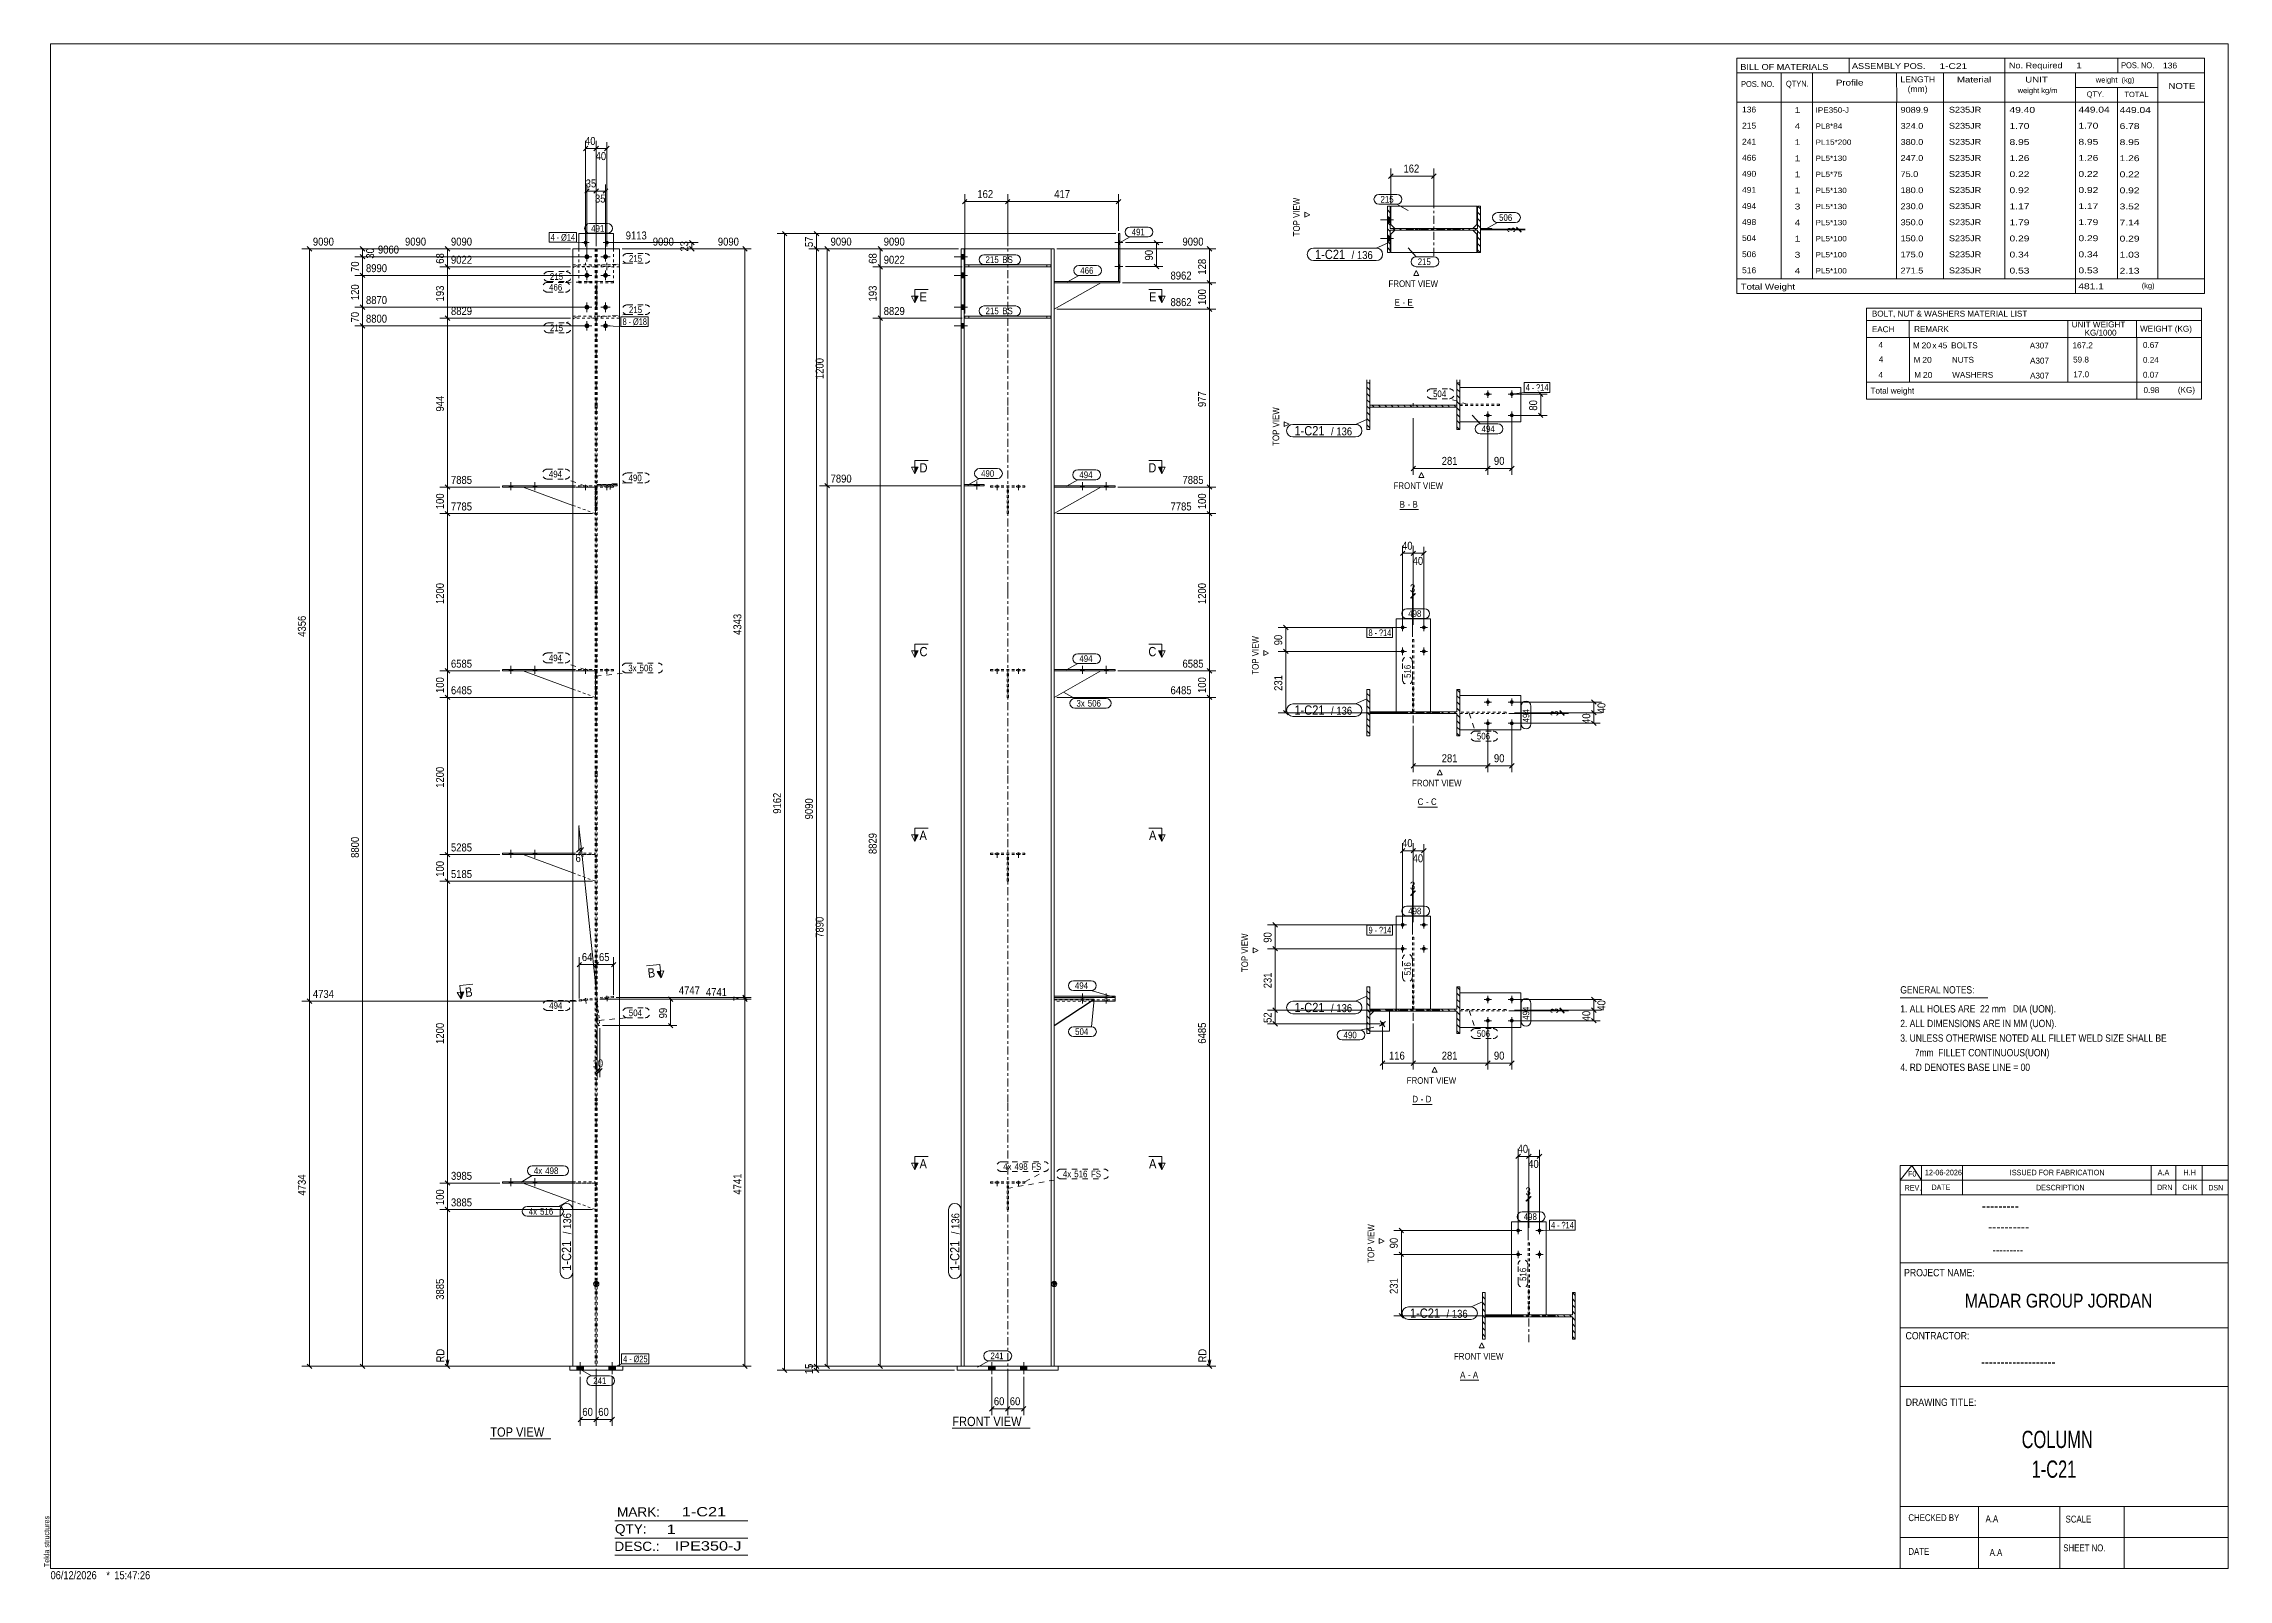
# Model space of a CAD drawing. Header units: millimetres. Extents: x 2 to 825, y 1 to 579.
import ezdxf

# ---------------------------------------------------------------- set-up
doc = ezdxf.new("R2010")
doc.units = ezdxf.units.MM
for name, pattern in [('XKITLINE00', [0]), ('XKITLINE01', [4, 1, -1, 1, -1]), ('XKITLINE02', [4, 2, -2]), ('XKITLINE03', [6, 3, -1, 1, -1])]:
    doc.linetypes.add(name, pattern=pattern)
for name, color, linetype, lineweight in [('Bolt', 3, 'Continuous', 0), ('BoltMark', 7, 'Continuous', 0), ('Dimensions', 7, 'Continuous', 0), ('DrawingSheet', 5, 'Continuous', 0), ('OtherObjectType', 7, 'Continuous', 0), ('Part', 2, 'Continuous', 0), ('PartMark', 7, 'Continuous', 0), ('Section', 6, 'Continuous', 0)]:
    doc.layers.add(name, color=color, linetype=linetype, lineweight=lineweight)
doc.styles.add('@ARIAL_UNICODE_MS_BOLD', font='ARIAL.TTF')
doc.styles.add('ARIAL', font='ARIAL.TTF')
doc.styles.add('ARIAL_NARROW', font='ARIALN.TTF')
doc.styles.add('COMIC_SANS_MS_BOLD', font='COMICBD.TTF')
doc.styles.add('SWIS721_EX_BT', font='ARIAL.TTF')
doc.styles.add('SWISSE', font='ARIAL.TTF')

# ---------------------------------------------------------------- blocks, each defined once
blk = doc.blocks.new('*A1')
at = {"layer": 'Part', "color": 7, "linetype": 'XKITLINE00', "lineweight": 0}
for p, q in [((545.21, 106.35), (544.11, 107.45)), ((545.21, 108.71), (545.01, 108.91)), ((579.11, 107.81), (578.01, 108.91)), ((578.01, 108.91), (578.01, 108.91)), ((545.21, 103.99), (544.11, 105.09)), ((545.21, 101.63), (544.11, 102.73)), ((545.21, 99.28), (544.11, 100.38)), ((547.04, 99.81), (546.34, 100.51)), ((549.39, 99.81), (548.69, 100.51)), ((551.75, 99.81), (551.05, 100.51)), ((554.11, 99.81), (553.41, 100.51)), ((556.46, 99.81), (555.76, 100.51)), ((558.82, 99.81), (558.12, 100.51)), ((561.18, 99.81), (560.48, 100.51)), ((563.54, 99.81), (562.84, 100.51)), ((565.89, 99.81), (565.19, 100.51)), ((568.25, 99.81), (567.55, 100.51)), ((570.61, 99.81), (569.91, 100.51)), ((572.97, 99.81), (572.27, 100.51)), ((575.32, 99.81), (574.62, 100.51)), ((577.68, 99.81), (576.98, 100.51)), ((579.11, 105.45), (578.01, 106.55)), ((579.11, 103.09), (578.01, 104.19)), ((579.11, 100.74), (578.01, 101.84)), ((579.11, 98.38), (578.01, 99.48)), ((545.21, 96.92), (544.11, 98.02)), ((545.21, 94.56), (544.11, 95.66)), ((545.21, 92.2), (544.11, 93.3)), ((579.11, 96.02), (578.01, 97.12)), ((579.11, 93.66), (578.01, 94.76)), ((579.01, 91.41), (578.01, 92.41))]:
    blk.add_line(p, q, dxfattribs=at)
blk = doc.blocks.new('*A2')
at = {"layer": 'Part', "color": 7, "linetype": 'XKITLINE00', "lineweight": 0}
for p, q in [((501.7, 448.63), (500.6, 449.73)), ((501.7, 446.26), (500.6, 447.36)), ((501.7, 443.88), (500.6, 444.98)), ((501.7, 451), (501.31, 451.38)), ((535.6, 450.28), (534.5, 451.38)), ((534.5, 451.38), (534.5, 451.38)), ((535.6, 447.91), (534.5, 449.01)), ((535.6, 445.54), (534.5, 446.64)), ((535.6, 443.17), (534.5, 444.27)), ((501.7, 441.51), (500.6, 442.61)), ((501.7, 439.14), (500.6, 440.24)), ((501.7, 436.77), (500.6, 437.87)), ((503.35, 442.23), (502.65, 442.93)), ((505.72, 442.23), (505.02, 442.93)), ((508.09, 442.23), (507.39, 442.93)), ((510.47, 442.23), (509.76, 442.93)), ((512.84, 442.23), (512.13, 442.93)), ((515.21, 442.23), (514.5, 442.93)), ((517.58, 442.23), (516.87, 442.93)), ((519.95, 442.23), (519.24, 442.93)), ((522.32, 442.23), (521.61, 442.93)), ((524.69, 442.23), (523.98, 442.93)), ((527.06, 442.23), (526.35, 442.93)), ((529.43, 442.23), (528.72, 442.93)), ((531.8, 442.23), (531.09, 442.93)), ((534.17, 442.23), (533.47, 442.93)), ((535.6, 440.8), (534.5, 441.9)), ((535.6, 438.43), (534.5, 439.53)), ((535.6, 436.06), (534.5, 437.16)), ((501.7, 434.4), (500.6, 435.5)), ((535.5, 433.78), (534.5, 434.79))]:
    blk.add_line(p, q, dxfattribs=at)
blk = doc.blocks.new('*A3')
at = {"layer": 'Part', "color": 7, "linetype": 'XKITLINE00', "lineweight": 0}
for p, q in [((509.46, 515.34), (508.36, 516.44)), ((509.46, 512.98), (508.36, 514.08)), ((509.46, 510.63), (508.36, 511.73)), ((509.46, 517.7), (509.26, 517.9)), ((543.36, 516.8), (542.26, 517.9)), ((542.26, 517.9), (542.26, 517.9)), ((543.36, 514.44), (542.26, 515.54)), ((543.36, 512.09), (542.26, 513.19)), ((543.36, 509.73), (542.26, 510.83)), ((509.46, 508.27), (508.36, 509.37)), ((509.46, 505.91), (508.36, 507.01)), ((509.46, 503.56), (508.36, 504.66)), ((509.46, 501.2), (508.36, 502.3)), ((511.29, 508.8), (510.59, 509.5)), ((513.64, 508.8), (512.94, 509.5)), ((516, 508.8), (515.3, 509.5)), ((518.36, 508.8), (517.66, 509.5)), ((520.71, 508.8), (520.01, 509.5)), ((523.07, 508.8), (522.37, 509.5)), ((525.43, 508.8), (524.73, 509.5)), ((527.79, 508.8), (527.09, 509.5)), ((530.14, 508.8), (529.44, 509.5)), ((532.5, 508.8), (531.8, 509.5)), ((534.86, 508.8), (534.16, 509.5)), ((537.22, 508.8), (536.52, 509.5)), ((539.57, 508.8), (538.87, 509.5)), ((541.93, 508.8), (541.23, 509.5)), ((543.36, 507.37), (542.26, 508.47)), ((543.36, 505.02), (542.26, 506.12)), ((543.36, 502.66), (542.26, 503.76)), ((543.26, 500.4), (542.26, 501.4))]:
    blk.add_line(p, q, dxfattribs=at)
blk = doc.blocks.new('*A4')
at = {"layer": 'Part', "color": 7, "linetype": 'XKITLINE00', "lineweight": 0}
for p, q in [((543.84, 508.9), (543.36, 509.38)), ((543.77, 508.9), (543.36, 509.32)), ((543.71, 508.9), (543.36, 509.25)), ((543.64, 508.9), (543.36, 509.18)), ((543.57, 508.9), (543.36, 509.11)), ((543.5, 508.9), (543.36, 509.05)), ((543.44, 508.9), (543.36, 508.98)), ((543.37, 508.9), (543.37, 508.91)), ((543.91, 508.9), (543.41, 509.4)), ((543.98, 508.9), (543.48, 509.4)), ((544.04, 508.9), (543.54, 509.4)), ((544.11, 508.9), (543.61, 509.4)), ((544.18, 508.9), (543.68, 509.4)), ((544.24, 508.9), (543.74, 509.4)), ((544.31, 508.9), (543.81, 509.4)), ((544.38, 508.9), (543.88, 509.4)), ((544.45, 508.9), (543.95, 509.4)), ((544.51, 508.9), (544.01, 509.4)), ((544.58, 508.9), (544.08, 509.4)), ((544.65, 508.9), (544.15, 509.4)), ((544.72, 508.9), (544.22, 509.4)), ((544.78, 508.9), (544.28, 509.4)), ((544.85, 508.9), (544.35, 509.4)), ((544.92, 508.9), (544.42, 509.4)), ((544.99, 508.9), (544.49, 509.4)), ((545.05, 508.9), (544.55, 509.4)), ((545.12, 508.9), (544.62, 509.4)), ((545.19, 508.9), (544.69, 509.4)), ((545.26, 508.9), (544.76, 509.4)), ((545.32, 508.9), (544.82, 509.4)), ((545.39, 508.9), (544.89, 509.4)), ((545.46, 508.9), (544.96, 509.4)), ((545.52, 508.9), (545.02, 509.4)), ((545.59, 508.9), (545.09, 509.4)), ((545.66, 508.9), (545.16, 509.4)), ((545.73, 508.9), (545.23, 509.4)), ((545.79, 508.9), (545.29, 509.4)), ((545.86, 508.9), (545.36, 509.4)), ((545.93, 508.9), (545.43, 509.4)), ((546, 508.9), (545.5, 509.4)), ((546.06, 508.9), (545.56, 509.4)), ((546.13, 508.9), (545.63, 509.4)), ((546.2, 508.9), (545.7, 509.4)), ((546.27, 508.9), (545.77, 509.4)), ((546.33, 508.9), (545.83, 509.4)), ((546.4, 508.9), (545.9, 509.4)), ((546.47, 508.9), (545.97, 509.4)), ((546.53, 508.9), (546.03, 509.4)), ((546.6, 508.9), (546.1, 509.4)), ((546.67, 508.9), (546.17, 509.4)), ((546.74, 508.9), (546.24, 509.4)), ((546.8, 508.9), (546.3, 509.4)), ((546.87, 508.9), (546.37, 509.4)), ((546.94, 508.9), (546.44, 509.4)), ((547.01, 508.9), (546.51, 509.4)), ((547.07, 508.9), (546.57, 509.4)), ((547.14, 508.9), (546.64, 509.4)), ((547.21, 508.9), (546.71, 509.4)), ((547.25, 508.93), (546.78, 509.4)), ((547.28, 508.96), (546.84, 509.4)), ((547.31, 509), (546.91, 509.4)), ((547.35, 509.03), (546.98, 509.4)), ((547.38, 509.06), (547.05, 509.4)), ((547.42, 509.1), (547.11, 509.4)), ((547.45, 509.13), (547.18, 509.4)), ((547.48, 509.17), (547.25, 509.4)), ((547.28, 508.9), (547.25, 508.93)), ((547.34, 508.9), (547.28, 508.96)), ((547.52, 509.2), (547.31, 509.4)), ((547.41, 508.9), (547.31, 509)), ((547.48, 508.9), (547.35, 509.03)), ((547.55, 509.23), (547.38, 509.4)), ((547.55, 508.9), (547.38, 509.06)), ((547.61, 508.9), (547.42, 509.1)), ((547.58, 509.27), (547.45, 509.4)), ((547.68, 508.9), (547.45, 509.13)), ((547.72, 508.93), (547.48, 509.17)), ((547.62, 509.3), (547.52, 509.4)), ((547.72, 509), (547.52, 509.2)), ((547.72, 509.06), (547.55, 509.23)), ((547.65, 509.33), (547.58, 509.4)), ((547.72, 509.13), (547.58, 509.27)), ((547.72, 509.2), (547.62, 509.3)), ((547.68, 509.37), (547.65, 509.4)), ((547.72, 509.27), (547.65, 509.33)), ((547.72, 509.33), (547.68, 509.37)), ((547.72, 509.4), (547.72, 509.4)), ((547.72, 509.4), (547.72, 509.4))]:
    blk.add_line(p, q, dxfattribs=at)
blk = doc.blocks.new('*A5')
at = {"layer": 'Part', "color": 7, "linetype": 'XKITLINE00', "lineweight": 0}
for p, q in [((501.7, 221.41), (500.6, 222.51)), ((501.7, 223.76), (501.5, 223.97)), ((535.6, 222.87), (534.5, 223.97)), ((534.5, 223.97), (534.5, 223.97)), ((501.7, 219.05), (500.6, 220.15)), ((501.7, 216.69), (500.6, 217.79)), ((501.7, 214.34), (500.6, 215.44)), ((503.53, 214.87), (502.83, 215.57)), ((505.88, 214.87), (505.18, 215.57)), ((508.24, 214.87), (507.54, 215.57)), ((510.6, 214.87), (509.9, 215.57)), ((512.95, 214.87), (512.25, 215.57)), ((515.31, 214.87), (514.61, 215.57)), ((517.67, 214.87), (516.97, 215.57)), ((520.03, 214.87), (519.33, 215.57)), ((522.38, 214.87), (521.68, 215.57)), ((524.74, 214.87), (524.04, 215.57)), ((527.1, 214.87), (526.4, 215.57)), ((529.46, 214.87), (528.76, 215.57)), ((531.81, 214.87), (531.11, 215.57)), ((534.17, 214.87), (533.47, 215.57)), ((535.6, 220.51), (534.5, 221.61)), ((535.6, 218.15), (534.5, 219.25)), ((535.6, 215.8), (534.5, 216.9)), ((535.6, 213.44), (534.5, 214.54)), ((501.7, 211.98), (500.6, 213.08)), ((501.7, 209.62), (500.6, 210.72)), ((501.7, 207.26), (500.6, 208.36)), ((535.6, 211.08), (534.5, 212.18)), ((535.6, 208.72), (534.5, 209.82)), ((535.5, 206.47), (534.5, 207.47))]:
    blk.add_line(p, q, dxfattribs=at)
blk = doc.blocks.new('*A6')
at = {"layer": 'Part', "color": 7, "linetype": 'XKITLINE00', "lineweight": 0}
for p, q in [((501.7, 333.36), (500.6, 334.46)), ((501.7, 331), (500.6, 332.1)), ((501.7, 328.64), (500.6, 329.74)), ((501.7, 335.71), (501.5, 335.92)), ((535.6, 334.82), (534.5, 335.92)), ((534.5, 335.92), (534.5, 335.92)), ((535.6, 332.46), (534.5, 333.56)), ((535.6, 330.1), (534.5, 331.2)), ((501.7, 326.29), (500.6, 327.39)), ((501.7, 323.93), (500.6, 325.03)), ((501.7, 321.57), (500.6, 322.67)), ((503.53, 326.82), (502.83, 327.52)), ((505.88, 326.82), (505.18, 327.52)), ((508.24, 326.82), (507.54, 327.52)), ((510.6, 326.82), (509.9, 327.52)), ((512.95, 326.82), (512.25, 327.52)), ((515.31, 326.82), (514.61, 327.52)), ((517.67, 326.82), (516.97, 327.52)), ((520.03, 326.82), (519.33, 327.52)), ((522.38, 326.82), (521.68, 327.52)), ((524.74, 326.82), (524.04, 327.52)), ((527.1, 326.82), (526.4, 327.52)), ((529.46, 326.82), (528.76, 327.52)), ((531.81, 326.82), (531.11, 327.52)), ((534.17, 326.82), (533.47, 327.52)), ((535.6, 327.75), (534.5, 328.85)), ((535.6, 325.39), (534.5, 326.49)), ((535.6, 323.03), (534.5, 324.13)), ((535.6, 320.67), (534.5, 321.77)), ((501.7, 319.21), (500.6, 320.31)), ((535.5, 318.42), (534.5, 319.42))]:
    blk.add_line(p, q, dxfattribs=at)
blk = doc.blocks.new('*A7')
at = {"layer": 'Bolt'}
for points in [[(349, 497.9), (347.9, 497.9), (347.9, 499.7), (349, 499.7)], [(349, 497.9), (347.9, 497.9), (347.9, 499.7), (349, 499.7)], [(349, 490.9), (347.9, 490.9), (347.9, 492.7), (349, 492.7)], [(349, 490.9), (347.9, 490.9), (347.9, 492.7), (349, 492.7)], [(349, 478.9), (347.9, 478.9), (347.9, 480.7), (349, 480.7)], [(349, 478.9), (347.9, 478.9), (347.9, 480.7), (349, 480.7)], [(349, 471.9), (347.9, 471.9), (347.9, 473.7), (349, 473.7)], [(349, 471.9), (347.9, 471.9), (347.9, 473.7), (349, 473.7)]]:
    blk.add_hatch(color=3, dxfattribs=at).paths.add_polyline_path(points, flags=17)
at = {"layer": 'Bolt', "color": 3, "linetype": 'XKITLINE00', "lineweight": 0}
for p, q in [((350.25, 498.8), (345.25, 498.8)), ((350.25, 498.8), (345.25, 498.8)), ((349, 499.7), (347.9, 499.7)), ((349, 499.7), (347.9, 499.7)), ((349, 497.9), (347.9, 497.9)), ((349, 497.9), (347.9, 497.9)), ((350.25, 491.8), (345.25, 491.8)), ((350.25, 491.8), (345.25, 491.8)), ((349, 492.7), (347.9, 492.7)), ((349, 492.7), (347.9, 492.7)), ((349, 490.9), (347.9, 490.9)), ((349, 490.9), (347.9, 490.9)), ((350.25, 479.8), (345.25, 479.8)), ((350.25, 479.8), (345.25, 479.8)), ((349, 480.7), (347.9, 480.7)), ((349, 480.7), (347.9, 480.7)), ((349, 478.9), (347.9, 478.9)), ((349, 478.9), (347.9, 478.9)), ((350.25, 472.8), (345.25, 472.8)), ((350.25, 472.8), (345.25, 472.8)), ((349, 473.7), (347.9, 473.7)), ((349, 473.7), (347.9, 473.7)), ((349, 471.9), (347.9, 471.9)), ((349, 471.9), (347.9, 471.9))]:
    blk.add_line(p, q, dxfattribs=at)
blk = doc.blocks.new('*A8')
at = {"layer": 'Bolt', "color": 3, "linetype": 'XKITLINE02', "lineweight": 0}
for p, q in [((360.7, 412.1), (360.7, 412.6)), ((360.7, 412.1), (360.7, 412.6)), ((361.4, 410.94), (361.4, 413.94)), ((361.4, 410.94), (361.4, 413.94)), ((362.1, 412.1), (362.1, 412.6)), ((362.1, 412.1), (362.1, 412.6)), ((368.7, 412.1), (368.7, 412.6)), ((368.7, 412.1), (368.7, 412.6)), ((369.4, 410.94), (369.4, 413.94)), ((369.4, 410.94), (369.4, 413.94)), ((370.1, 412.1), (370.1, 412.6)), ((370.1, 412.1), (370.1, 412.6))]:
    blk.add_line(p, q, dxfattribs=at)
blk = doc.blocks.new('*A9')
at = {"layer": 'Bolt', "color": 3, "linetype": 'XKITLINE02', "lineweight": 0}
for p, q in [((360.7, 342.92), (360.7, 343.42)), ((360.7, 342.92), (360.7, 343.42)), ((361.4, 341.76), (361.4, 344.76)), ((361.4, 341.76), (361.4, 344.76)), ((362.1, 342.92), (362.1, 343.42)), ((362.1, 342.92), (362.1, 343.42)), ((368.7, 342.92), (368.7, 343.42)), ((368.7, 342.92), (368.7, 343.42)), ((369.4, 341.76), (369.4, 344.76)), ((369.4, 341.76), (369.4, 344.76)), ((370.1, 342.92), (370.1, 343.42)), ((370.1, 342.92), (370.1, 343.42))]:
    blk.add_line(p, q, dxfattribs=at)
blk = doc.blocks.new('*A10')
at = {"layer": 'Bolt', "color": 3, "linetype": 'XKITLINE02', "lineweight": 0}
for p, q in [((360.7, 273.74), (360.7, 274.24)), ((360.7, 273.74), (360.7, 274.24)), ((361.4, 272.58), (361.4, 275.58)), ((361.4, 272.58), (361.4, 275.58)), ((362.1, 273.74), (362.1, 274.24)), ((362.1, 273.74), (362.1, 274.24)), ((368.7, 273.74), (368.7, 274.24)), ((368.7, 273.74), (368.7, 274.24)), ((369.4, 272.58), (369.4, 275.58)), ((369.4, 272.58), (369.4, 275.58)), ((370.1, 273.74), (370.1, 274.24)), ((370.1, 273.74), (370.1, 274.24))]:
    blk.add_line(p, q, dxfattribs=at)
blk = doc.blocks.new('*A11')
at = {"layer": 'Bolt', "color": 3, "linetype": 'XKITLINE02', "lineweight": 0}
for p, q in [((360.7, 150.13), (360.7, 150.63)), ((360.7, 150.13), (360.7, 150.63)), ((361.4, 148.97), (361.4, 151.97)), ((361.4, 148.97), (361.4, 151.97)), ((362.1, 150.13), (362.1, 150.63)), ((362.1, 150.13), (362.1, 150.63)), ((368.7, 150.13), (368.7, 150.63)), ((368.7, 150.13), (368.7, 150.63)), ((369.4, 148.97), (369.4, 151.97)), ((369.4, 148.97), (369.4, 151.97)), ((370.1, 150.13), (370.1, 150.63)), ((370.1, 150.13), (370.1, 150.63))]:
    blk.add_line(p, q, dxfattribs=at)
blk = doc.blocks.new('*A12')
at = {"layer": 'Bolt'}
for points in [[(407.1, 504.82), (407.6, 504.82), (407.6, 503.42), (407.1, 503.42)], [(407.1, 504.82), (407.6, 504.82), (407.6, 503.42), (407.1, 503.42)], [(407.1, 495.82), (407.6, 495.82), (407.6, 494.42), (407.1, 494.42)], [(407.1, 495.82), (407.6, 495.82), (407.6, 494.42), (407.1, 494.42)]]:
    blk.add_hatch(color=3, dxfattribs=at).paths.add_polyline_path(points, flags=17)
at = {"layer": 'Bolt', "color": 3, "linetype": 'XKITLINE00', "lineweight": 0}
for p, q in [((405.76, 504.12), (408.76, 504.12)), ((405.76, 504.12), (408.76, 504.12)), ((407.1, 504.82), (407.6, 504.82)), ((407.1, 504.82), (407.6, 504.82)), ((407.1, 503.42), (407.6, 503.42)), ((407.1, 503.42), (407.6, 503.42)), ((405.76, 495.12), (408.76, 495.12)), ((405.76, 495.12), (408.76, 495.12)), ((407.1, 495.82), (407.6, 495.82)), ((407.1, 495.82), (407.6, 495.82)), ((407.1, 494.42), (407.6, 494.42)), ((407.1, 494.42), (407.6, 494.42))]:
    blk.add_line(p, q, dxfattribs=at)
blk = doc.blocks.new('*A13')
at = {"layer": 'Bolt'}
blk.add_hatch(color=3, dxfattribs=at).paths.add_polyline_path([(352.82, 412.6), (352.82, 413.1), (354.78, 413.1), (354.78, 412.6)], flags=17)
at = {"layer": 'Bolt', "color": 3, "linetype": 'XKITLINE00', "lineweight": 0}
for p, q in [((352.82, 412.6), (352.82, 413.1)), ((353.8, 411.25), (353.8, 414.25)), ((354.78, 412.6), (354.78, 413.1))]:
    blk.add_line(p, q, dxfattribs=at)
blk = doc.blocks.new('*A14')
at = {"layer": 'Bolt'}
for points in [[(394.2, 412.6), (394.2, 412.1), (392.8, 412.1), (392.8, 412.6)], [(394.2, 412.6), (394.2, 412.1), (392.8, 412.1), (392.8, 412.6)], [(403.2, 412.6), (403.2, 412.1), (401.8, 412.1), (401.8, 412.6)], [(403.2, 412.6), (403.2, 412.1), (401.8, 412.1), (401.8, 412.6)]]:
    blk.add_hatch(color=3, dxfattribs=at).paths.add_polyline_path(points, flags=17)
at = {"layer": 'Bolt', "color": 3, "linetype": 'XKITLINE00', "lineweight": 0}
for p, q in [((392.8, 412.1), (392.8, 412.6)), ((392.8, 412.1), (392.8, 412.6)), ((393.5, 410.94), (393.5, 413.94)), ((393.5, 410.94), (393.5, 413.94)), ((394.2, 412.1), (394.2, 412.6)), ((394.2, 412.1), (394.2, 412.6)), ((401.8, 412.1), (401.8, 412.6)), ((401.8, 412.1), (401.8, 412.6)), ((402.5, 410.94), (402.5, 413.94)), ((402.5, 410.94), (402.5, 413.94)), ((403.2, 412.1), (403.2, 412.6)), ((403.2, 412.1), (403.2, 412.6))]:
    blk.add_line(p, q, dxfattribs=at)
blk = doc.blocks.new('*A15')
at = {"layer": 'Bolt'}
for points in [[(394.2, 343.42), (394.2, 342.92), (392.8, 342.92), (392.8, 343.42)], [(394.2, 343.42), (394.2, 342.92), (392.8, 342.92), (392.8, 343.42)], [(403.2, 343.42), (403.2, 342.92), (401.8, 342.92), (401.8, 343.42)], [(403.2, 343.42), (403.2, 342.92), (401.8, 342.92), (401.8, 343.42)]]:
    blk.add_hatch(color=3, dxfattribs=at).paths.add_polyline_path(points, flags=17)
at = {"layer": 'Bolt', "color": 3, "linetype": 'XKITLINE00', "lineweight": 0}
for p, q in [((392.8, 342.92), (392.8, 343.42)), ((392.8, 342.92), (392.8, 343.42)), ((393.5, 341.76), (393.5, 344.76)), ((393.5, 341.76), (393.5, 344.76)), ((394.2, 342.92), (394.2, 343.42)), ((394.2, 342.92), (394.2, 343.42)), ((401.8, 342.92), (401.8, 343.42)), ((401.8, 342.92), (401.8, 343.42)), ((402.5, 341.76), (402.5, 344.76)), ((402.5, 341.76), (402.5, 344.76)), ((403.2, 342.92), (403.2, 343.42)), ((403.2, 342.92), (403.2, 343.42))]:
    blk.add_line(p, q, dxfattribs=at)
blk = doc.blocks.new('*A16')
at = {"layer": 'Bolt'}
for points in [[(360.65, 81.13), (360.65, 79.63), (358.15, 79.63), (358.15, 81.13)], [(360.65, 81.13), (360.65, 79.63), (358.15, 79.63), (358.15, 81.13)], [(372.65, 81.13), (372.65, 79.63), (370.15, 79.63), (370.15, 81.13)], [(372.65, 81.13), (372.65, 79.63), (370.15, 79.63), (370.15, 81.13)]]:
    blk.add_hatch(color=3, dxfattribs=at).paths.add_polyline_path(points, flags=17)
at = {"layer": 'Bolt', "color": 3, "linetype": 'XKITLINE00', "lineweight": 0}
for p, q in [((359.4, 82.63), (359.4, 78.13)), ((359.4, 82.63), (359.4, 78.13)), ((371.4, 82.63), (371.4, 78.13)), ((371.4, 82.63), (371.4, 78.13)), ((358.15, 81.13), (358.15, 79.63)), ((358.15, 81.13), (358.15, 79.63)), ((360.65, 81.13), (360.65, 79.63)), ((360.65, 81.13), (360.65, 79.63)), ((370.15, 81.13), (370.15, 79.63)), ((370.15, 81.13), (370.15, 79.63)), ((372.65, 81.13), (372.65, 79.63)), ((372.65, 81.13), (372.65, 79.63))]:
    blk.add_line(p, q, dxfattribs=at)
blk = doc.blocks.new('*A17')
at = {"layer": 'Bolt'}
for points in [[(393.53, 219.79), (393.57, 219.79), (393.6, 219.79), (393.64, 219.79), (393.67, 219.79), (393.7, 219.79), (393.74, 219.79), (393.77, 219.78), (393.8, 219.78), (393.83, 219.78), (393.86, 219.78), (393.89, 219.78), (393.92, 219.77), (393.94, 219.77), (393.97, 219.77), (393.99, 219.76), (394.02, 219.76), (394.04, 219.76), (394.06, 219.76), (394.08, 219.75), (394.1, 219.75), (394.12, 219.74), (394.13, 219.74), (394.15, 219.74), (394.16, 219.73), (394.17, 219.73), (394.18, 219.72), (394.19, 219.72), (394.19, 219.72), (394.2, 219.71), (394.2, 219.71), (394.2, 219.7), (394.2, 219.7), (394.2, 219.7), (394.19, 219.69), (394.19, 219.69), (394.18, 219.68), (394.17, 219.68), (394.16, 219.67), (394.15, 219.67), (394.13, 219.67), (394.12, 219.66), (394.1, 219.66), (394.08, 219.66), (394.06, 219.65), (394.04, 219.65), (394.02, 219.65), (393.99, 219.64), (393.97, 219.64), (393.94, 219.64), (393.92, 219.63), (393.89, 219.63), (393.86, 219.63), (393.83, 219.63), (393.8, 219.63), (393.77, 219.62), (393.74, 219.62), (393.7, 219.62), (393.67, 219.62), (393.64, 219.62), (393.6, 219.62), (393.57, 219.62), (393.53, 219.62), (393.5, 219.62), (393.47, 219.62), (393.43, 219.62), (393.4, 219.62), (393.36, 219.62), (393.33, 219.62), (393.3, 219.62), (393.26, 219.62), (393.23, 219.62), (393.2, 219.63), (393.17, 219.63), (393.14, 219.63), (393.11, 219.63), (393.08, 219.63), (393.06, 219.64), (393.03, 219.64), (393, 219.64), (392.98, 219.65), (392.96, 219.65), (392.94, 219.65), (392.92, 219.66), (392.9, 219.66), (392.88, 219.66), (392.87, 219.67), (392.85, 219.67), (392.84, 219.67), (392.83, 219.68), (392.82, 219.68), (392.81, 219.69), (392.81, 219.69), (392.8, 219.7), (392.8, 219.7), (392.8, 219.7), (392.8, 219.71), (392.8, 219.71), (392.81, 219.72), (392.81, 219.72), (392.82, 219.72), (392.83, 219.73), (392.84, 219.73), (392.85, 219.74), (392.87, 219.74), (392.88, 219.74), (392.9, 219.75), (392.92, 219.75), (392.94, 219.76), (392.96, 219.76), (392.98, 219.76), (393, 219.76), (393.03, 219.77), (393.06, 219.77), (393.08, 219.77), (393.11, 219.78), (393.14, 219.78), (393.17, 219.78), (393.2, 219.78), (393.23, 219.78), (393.26, 219.79), (393.3, 219.79), (393.33, 219.79), (393.36, 219.79), (393.4, 219.79), (393.43, 219.79), (393.47, 219.79), (393.5, 219.79)], [(393.53, 218.95), (393.57, 218.95), (393.6, 218.95), (393.64, 218.95), (393.67, 218.95), (393.7, 218.95), (393.74, 218.95), (393.77, 218.94), (393.8, 218.94), (393.83, 218.94), (393.86, 218.94), (393.89, 218.94), (393.92, 218.93), (393.94, 218.93), (393.97, 218.93), (393.99, 218.93), (394.02, 218.92), (394.04, 218.92), (394.06, 218.92), (394.08, 218.91), (394.1, 218.91), (394.12, 218.91), (394.13, 218.9), (394.15, 218.9), (394.16, 218.89), (394.17, 218.89), (394.18, 218.89), (394.19, 218.88), (394.19, 218.88), (394.2, 218.87), (394.2, 218.87), (394.2, 218.86), (394.2, 218.86), (394.2, 218.86), (394.19, 218.85), (394.19, 218.85), (394.18, 218.84), (394.17, 218.84), (394.16, 218.84), (394.15, 218.83), (394.13, 218.83), (394.12, 218.82), (394.1, 218.82), (394.08, 218.82), (394.06, 218.81), (394.04, 218.81), (394.02, 218.81), (393.99, 218.8), (393.97, 218.8), (393.94, 218.8), (393.92, 218.8), (393.89, 218.79), (393.86, 218.79), (393.83, 218.79), (393.8, 218.79), (393.77, 218.79), (393.74, 218.78), (393.7, 218.78), (393.67, 218.78), (393.64, 218.78), (393.6, 218.78), (393.57, 218.78), (393.53, 218.78), (393.5, 218.78), (393.47, 218.78), (393.43, 218.78), (393.4, 218.78), (393.36, 218.78), (393.33, 218.78), (393.3, 218.78), (393.26, 218.78), (393.23, 218.79), (393.2, 218.79), (393.17, 218.79), (393.14, 218.79), (393.11, 218.79), (393.08, 218.8), (393.06, 218.8), (393.03, 218.8), (393, 218.8), (392.98, 218.81), (392.96, 218.81), (392.94, 218.81), (392.92, 218.82), (392.9, 218.82), (392.88, 218.82), (392.87, 218.83), (392.85, 218.83), (392.84, 218.84), (392.83, 218.84), (392.82, 218.84), (392.81, 218.85), (392.81, 218.85), (392.8, 218.86), (392.8, 218.86), (392.8, 218.86), (392.8, 218.87), (392.8, 218.87), (392.81, 218.88), (392.81, 218.88), (392.82, 218.89), (392.83, 218.89), (392.84, 218.89), (392.85, 218.9), (392.87, 218.9), (392.88, 218.91), (392.9, 218.91), (392.92, 218.91), (392.94, 218.92), (392.96, 218.92), (392.98, 218.92), (393, 218.93), (393.03, 218.93), (393.06, 218.93), (393.08, 218.93), (393.11, 218.94), (393.14, 218.94), (393.17, 218.94), (393.2, 218.94), (393.23, 218.94), (393.26, 218.95), (393.3, 218.95), (393.33, 218.95), (393.36, 218.95), (393.4, 218.95), (393.43, 218.95), (393.47, 218.95), (393.5, 218.95)], [(402.53, 219.79), (402.57, 219.79), (402.6, 219.79), (402.64, 219.79), (402.67, 219.79), (402.7, 219.79), (402.74, 219.79), (402.77, 219.78), (402.8, 219.78), (402.83, 219.78), (402.86, 219.78), (402.89, 219.78), (402.92, 219.77), (402.94, 219.77), (402.97, 219.77), (402.99, 219.76), (403.02, 219.76), (403.04, 219.76), (403.06, 219.76), (403.08, 219.75), (403.1, 219.75), (403.12, 219.74), (403.13, 219.74), (403.15, 219.74), (403.16, 219.73), (403.17, 219.73), (403.18, 219.72), (403.19, 219.72), (403.19, 219.72), (403.2, 219.71), (403.2, 219.71), (403.2, 219.7), (403.2, 219.7), (403.2, 219.7), (403.19, 219.69), (403.19, 219.69), (403.18, 219.68), (403.17, 219.68), (403.16, 219.67), (403.15, 219.67), (403.13, 219.67), (403.12, 219.66), (403.1, 219.66), (403.08, 219.66), (403.06, 219.65), (403.04, 219.65), (403.02, 219.65), (402.99, 219.64), (402.97, 219.64), (402.94, 219.64), (402.92, 219.63), (402.89, 219.63), (402.86, 219.63), (402.83, 219.63), (402.8, 219.63), (402.77, 219.62), (402.74, 219.62), (402.7, 219.62), (402.67, 219.62), (402.64, 219.62), (402.6, 219.62), (402.57, 219.62), (402.53, 219.62), (402.5, 219.62), (402.47, 219.62), (402.43, 219.62), (402.4, 219.62), (402.36, 219.62), (402.33, 219.62), (402.3, 219.62), (402.26, 219.62), (402.23, 219.62), (402.2, 219.63), (402.17, 219.63), (402.14, 219.63), (402.11, 219.63), (402.08, 219.63), (402.06, 219.64), (402.03, 219.64), (402, 219.64), (401.98, 219.65), (401.96, 219.65), (401.94, 219.65), (401.92, 219.66), (401.9, 219.66), (401.88, 219.66), (401.87, 219.67), (401.85, 219.67), (401.84, 219.67), (401.83, 219.68), (401.82, 219.68), (401.81, 219.69), (401.81, 219.69), (401.8, 219.7), (401.8, 219.7), (401.8, 219.7), (401.8, 219.71), (401.8, 219.71), (401.81, 219.72), (401.81, 219.72), (401.82, 219.72), (401.83, 219.73), (401.84, 219.73), (401.85, 219.74), (401.87, 219.74), (401.88, 219.74), (401.9, 219.75), (401.92, 219.75), (401.94, 219.76), (401.96, 219.76), (401.98, 219.76), (402, 219.76), (402.03, 219.77), (402.06, 219.77), (402.08, 219.77), (402.11, 219.78), (402.14, 219.78), (402.17, 219.78), (402.2, 219.78), (402.23, 219.78), (402.26, 219.79), (402.3, 219.79), (402.33, 219.79), (402.36, 219.79), (402.4, 219.79), (402.43, 219.79), (402.47, 219.79), (402.5, 219.79)], [(402.53, 218.95), (402.57, 218.95), (402.6, 218.95), (402.64, 218.95), (402.67, 218.95), (402.7, 218.95), (402.74, 218.95), (402.77, 218.94), (402.8, 218.94), (402.83, 218.94), (402.86, 218.94), (402.89, 218.94), (402.92, 218.93), (402.94, 218.93), (402.97, 218.93), (402.99, 218.93), (403.02, 218.92), (403.04, 218.92), (403.06, 218.92), (403.08, 218.91), (403.1, 218.91), (403.12, 218.91), (403.13, 218.9), (403.15, 218.9), (403.16, 218.89), (403.17, 218.89), (403.18, 218.89), (403.19, 218.88), (403.19, 218.88), (403.2, 218.87), (403.2, 218.87), (403.2, 218.86), (403.2, 218.86), (403.2, 218.86), (403.19, 218.85), (403.19, 218.85), (403.18, 218.84), (403.17, 218.84), (403.16, 218.84), (403.15, 218.83), (403.13, 218.83), (403.12, 218.82), (403.1, 218.82), (403.08, 218.82), (403.06, 218.81), (403.04, 218.81), (403.02, 218.81), (402.99, 218.8), (402.97, 218.8), (402.94, 218.8), (402.92, 218.8), (402.89, 218.79), (402.86, 218.79), (402.83, 218.79), (402.8, 218.79), (402.77, 218.79), (402.74, 218.78), (402.7, 218.78), (402.67, 218.78), (402.64, 218.78), (402.6, 218.78), (402.57, 218.78), (402.53, 218.78), (402.5, 218.78), (402.47, 218.78), (402.43, 218.78), (402.4, 218.78), (402.36, 218.78), (402.33, 218.78), (402.3, 218.78), (402.26, 218.78), (402.23, 218.79), (402.2, 218.79), (402.17, 218.79), (402.14, 218.79), (402.11, 218.79), (402.08, 218.8), (402.06, 218.8), (402.03, 218.8), (402, 218.8), (401.98, 218.81), (401.96, 218.81), (401.94, 218.81), (401.92, 218.82), (401.9, 218.82), (401.88, 218.82), (401.87, 218.83), (401.85, 218.83), (401.84, 218.84), (401.83, 218.84), (401.82, 218.84), (401.81, 218.85), (401.81, 218.85), (401.8, 218.86), (401.8, 218.86), (401.8, 218.86), (401.8, 218.87), (401.8, 218.87), (401.81, 218.88), (401.81, 218.88), (401.82, 218.89), (401.83, 218.89), (401.84, 218.89), (401.85, 218.9), (401.87, 218.9), (401.88, 218.91), (401.9, 218.91), (401.92, 218.91), (401.94, 218.92), (401.96, 218.92), (401.98, 218.92), (402, 218.93), (402.03, 218.93), (402.06, 218.93), (402.08, 218.93), (402.11, 218.94), (402.14, 218.94), (402.17, 218.94), (402.2, 218.94), (402.23, 218.94), (402.26, 218.95), (402.3, 218.95), (402.33, 218.95), (402.36, 218.95), (402.4, 218.95), (402.43, 218.95), (402.47, 218.95), (402.5, 218.95)]]:
    blk.add_hatch(color=3, dxfattribs=at).paths.add_polyline_path(points, flags=17)
at = {"layer": 'Bolt', "color": 3, "linetype": 'XKITLINE00', "lineweight": 0}
for p, q in [((393.5, 218.55), (393.5, 221.53)), ((393.5, 217.71), (393.5, 220.69)), ((402.5, 218.55), (402.5, 221.53)), ((402.5, 217.71), (402.5, 220.69))]:
    blk.add_line(p, q, dxfattribs=at)
blk = doc.blocks.new('*A18')
at = {"layer": 'Part'}
blk.add_hatch(color=2, dxfattribs=at).paths.add_polyline_path([(382.1, 112.64), (383.7, 112.64), (382.9, 111.24)], flags=17)
at = {"layer": 'Part', "color": 7, "linetype": 'XKITLINE03', "lineweight": 0}
for p, q in [((365.4, 442.8), (365.4, 511.8)), ((365.4, 373.3), (365.4, 442.7)), ((365.4, 304.12), (365.4, 373.2)), ((365.4, 180.51), (365.4, 304.02)), ((365.4, 111.33), (365.4, 180.41)), ((365.4, 71.13), (365.4, 111.23))]:
    blk.add_line(p, q, dxfattribs=at)
at = {"layer": 'Part', "color": 2, "linetype": 'XKITLINE00', "lineweight": 0}
for p, q in [((347.9, 501.8), (347.9, 442.8)), ((382.9, 501.8), (347.9, 501.8)), ((349, 501.8), (349, 442.8)), ((381.8, 501.8), (381.8, 442.8)), ((382.9, 442.8), (382.9, 501.8)), ((347.9, 442.7), (347.9, 373.3)), ((349, 442.7), (349, 373.3)), ((381.8, 442.7), (381.8, 373.3)), ((382.9, 373.3), (382.9, 442.7)), ((347.9, 373.2), (347.9, 304.12)), ((349, 373.2), (349, 304.12)), ((381.8, 373.2), (381.8, 304.12)), ((382.9, 304.12), (382.9, 373.2)), ((347.9, 304.02), (347.9, 180.51)), ((349, 304.02), (349, 180.51)), ((381.8, 304.02), (381.8, 180.51)), ((382.9, 180.51), (382.9, 304.02)), ((347.9, 180.41), (347.9, 111.33)), ((349, 180.41), (349, 111.33)), ((381.8, 180.41), (381.8, 111.33)), ((382.9, 111.33), (382.9, 180.41)), ((347.9, 111.23), (347.9, 81.13)), ((349, 111.23), (349, 81.13)), ((381.8, 111.23), (381.8, 81.13)), ((382.9, 111.24), (382.1, 112.64)), ((382.1, 112.64), (383.7, 112.64)), ((383.7, 112.64), (382.9, 111.24)), ((382.9, 81.13), (382.9, 111.23))]:
    blk.add_line(p, q, dxfattribs=at)
at = {"layer": 'Part', "color": 7, "linetype": 'XKITLINE01', "lineweight": 0}
blk.add_line((347.9, 81.13), (382.9, 81.13), dxfattribs=at)
at = {"layer": 'Part', "color": 2, "linetype": 'XKITLINE00', "lineweight": 0}
blk.add_circle((382.9, 112.14), 1, dxfattribs=at)
blk = doc.blocks.new('*A19')
at = {"layer": 'Part', "color": 7, "linetype": 'XKITLINE01', "lineweight": 0}
for p, q in [((365.65, 412.1), (365.15, 412.1)), ((365.15, 402.1), (365.15, 412.1)), ((365.15, 412.1), (365.65, 412.1)), ((365.65, 402.1), (365.65, 412.1)), ((365.65, 402.1), (365.15, 402.1))]:
    blk.add_line(p, q, dxfattribs=at)
blk = doc.blocks.new('*A20')
at = {"layer": 'Part', "color": 7, "linetype": 'XKITLINE01', "lineweight": 0}
for p, q in [((371.9, 412.6), (358.9, 412.6)), ((358.9, 412.1), (358.9, 412.6)), ((371.9, 412.1), (358.9, 412.1)), ((371.9, 412.1), (371.9, 412.6))]:
    blk.add_line(p, q, dxfattribs=at)
blk = doc.blocks.new('*A21')
at = {"layer": 'Part', "color": 7, "linetype": 'XKITLINE01', "lineweight": 0}
for p, q in [((365.65, 342.92), (365.15, 342.92)), ((365.15, 332.92), (365.15, 342.92)), ((365.15, 342.92), (365.65, 342.92)), ((365.65, 332.92), (365.65, 342.92)), ((365.65, 332.92), (365.15, 332.92))]:
    blk.add_line(p, q, dxfattribs=at)
blk = doc.blocks.new('*A22')
at = {"layer": 'Part', "color": 7, "linetype": 'XKITLINE01', "lineweight": 0}
for p, q in [((371.9, 343.42), (358.9, 343.42)), ((358.9, 342.92), (358.9, 343.42)), ((371.9, 342.92), (358.9, 342.92)), ((371.9, 342.92), (371.9, 343.42))]:
    blk.add_line(p, q, dxfattribs=at)
blk = doc.blocks.new('*A23')
at = {"layer": 'Part', "color": 7, "linetype": 'XKITLINE01', "lineweight": 0}
for p, q in [((365.65, 273.74), (365.15, 273.74)), ((365.15, 263.74), (365.15, 273.74)), ((365.15, 273.74), (365.65, 273.74)), ((365.65, 263.74), (365.65, 273.74)), ((365.65, 263.74), (365.15, 263.74))]:
    blk.add_line(p, q, dxfattribs=at)
blk = doc.blocks.new('*A24')
at = {"layer": 'Part', "color": 7, "linetype": 'XKITLINE01', "lineweight": 0}
for p, q in [((371.9, 274.24), (358.9, 274.24)), ((358.9, 273.74), (358.9, 274.24)), ((371.9, 273.74), (358.9, 273.74)), ((371.9, 273.74), (371.9, 274.24))]:
    blk.add_line(p, q, dxfattribs=at)
blk = doc.blocks.new('*A25')
at = {"layer": 'Part', "color": 7, "linetype": 'XKITLINE01', "lineweight": 0}
for p, q in [((365.65, 150.13), (365.15, 150.13)), ((365.15, 140.13), (365.15, 150.13)), ((365.15, 150.13), (365.65, 150.13)), ((365.65, 140.13), (365.65, 150.13)), ((365.65, 140.13), (365.15, 140.13))]:
    blk.add_line(p, q, dxfattribs=at)
blk = doc.blocks.new('*A26')
at = {"layer": 'Part', "color": 7, "linetype": 'XKITLINE01', "lineweight": 0}
for p, q in [((371.9, 150.63), (358.9, 150.63)), ((358.9, 150.13), (358.9, 150.63)), ((371.9, 150.13), (358.9, 150.13)), ((371.9, 150.13), (371.9, 150.63))]:
    blk.add_line(p, q, dxfattribs=at)
blk = doc.blocks.new('*A27')
at = {"layer": 'Part', "color": 2, "linetype": 'XKITLINE00', "lineweight": 0}
blk.add_line((382.9, 479.02), (400.4, 489.02), dxfattribs=at)
at = {"layer": 'Part', "color": 7, "linetype": 'XKITLINE01', "lineweight": 0}
for p, q in [((382.9, 489.02), (382.9, 479.02)), ((400.4, 489.02), (382.9, 489.02))]:
    blk.add_line(p, q, dxfattribs=at)
blk = doc.blocks.new('*A28')
at = {"layer": 'Part', "color": 2, "linetype": 'XKITLINE00', "lineweight": 0}
for p, q in [((407.6, 489.52), (382.9, 489.52)), ((382.9, 489.02), (407.6, 489.02)), ((407.6, 489.02), (407.6, 489.52))]:
    blk.add_line(p, q, dxfattribs=at)
at = {"layer": 'Part', "color": 7, "linetype": 'XKITLINE01', "lineweight": 0}
blk.add_line((382.9, 489.52), (382.9, 489.02), dxfattribs=at)
blk = doc.blocks.new('*A29')
at = {"layer": 'Part', "color": 2, "linetype": 'XKITLINE00', "lineweight": 0}
for p, q in [((407.6, 507.52), (407.1, 507.52)), ((407.1, 507.52), (407.1, 489.52)), ((407.6, 489.52), (407.6, 507.52)), ((407.1, 489.52), (407.6, 489.52))]:
    blk.add_line(p, q, dxfattribs=at)
blk = doc.blocks.new('*A30')
at = {"layer": 'Part', "color": 2, "linetype": 'XKITLINE00', "lineweight": 0}
blk.add_line((382.9, 332.92), (400.4, 342.92), dxfattribs=at)
at = {"layer": 'Part', "color": 7, "linetype": 'XKITLINE01', "lineweight": 0}
for p, q in [((382.9, 342.92), (382.9, 332.92)), ((400.4, 342.92), (382.9, 342.92))]:
    blk.add_line(p, q, dxfattribs=at)
blk = doc.blocks.new('*A31')
at = {"layer": 'Part', "color": 2, "linetype": 'XKITLINE00', "lineweight": 0}
for p, q in [((349, 413.1), (356.5, 413.1)), ((356.5, 412.6), (349, 412.6)), ((356.5, 413.1), (356.5, 412.6))]:
    blk.add_line(p, q, dxfattribs=at)
at = {"layer": 'Part', "color": 7, "linetype": 'XKITLINE01', "lineweight": 0}
for p, q in [((349, 412.6), (349, 413.1)), ((350.5, 412.6), (350.5, 413.1))]:
    blk.add_line(p, q, dxfattribs=at)
blk = doc.blocks.new('*A32')
at = {"layer": 'Part', "color": 2, "linetype": 'XKITLINE00', "lineweight": 0}
blk.add_line((382.9, 402.1), (400.4, 412.1), dxfattribs=at)
at = {"layer": 'Part', "color": 7, "linetype": 'XKITLINE01', "lineweight": 0}
for p, q in [((382.9, 412.1), (382.9, 402.1)), ((400.4, 412.1), (382.9, 412.1))]:
    blk.add_line(p, q, dxfattribs=at)
blk = doc.blocks.new('*A33')
at = {"layer": 'Part', "color": 2, "linetype": 'XKITLINE00', "lineweight": 0}
for p, q in [((405.9, 412.6), (382.9, 412.6)), ((382.9, 412.1), (405.9, 412.1)), ((405.9, 412.1), (405.9, 412.6))]:
    blk.add_line(p, q, dxfattribs=at)
at = {"layer": 'Part', "color": 7, "linetype": 'XKITLINE01', "lineweight": 0}
blk.add_line((382.9, 412.6), (382.9, 412.1), dxfattribs=at)
blk = doc.blocks.new('*A34')
at = {"layer": 'Part', "color": 2, "linetype": 'XKITLINE00', "lineweight": 0}
for p, q in [((405.9, 343.42), (382.9, 343.42)), ((382.9, 342.92), (405.9, 342.92)), ((405.9, 342.92), (405.9, 343.42))]:
    blk.add_line(p, q, dxfattribs=at)
at = {"layer": 'Part', "color": 7, "linetype": 'XKITLINE01', "lineweight": 0}
blk.add_line((382.9, 343.42), (382.9, 342.92), dxfattribs=at)
blk = doc.blocks.new('*A35')
at = {"layer": 'Part', "color": 2, "linetype": 'XKITLINE00', "lineweight": 0}
for p, q in [((349.2, 475.67), (349.2, 476.47)), ((349.2, 476.47), (381.6, 476.47)), ((381.6, 475.67), (349.2, 475.67)), ((381.6, 476.47), (381.6, 475.67))]:
    blk.add_line(p, q, dxfattribs=at)
at = {"layer": 'Part', "color": 7, "linetype": 'XKITLINE01', "lineweight": 0}
for p, q in [((350.7, 475.67), (350.7, 476.47)), ((380.1, 475.67), (380.1, 476.47))]:
    blk.add_line(p, q, dxfattribs=at)
blk = doc.blocks.new('*A36')
at = {"layer": 'Part', "color": 2, "linetype": 'XKITLINE00', "lineweight": 0}
for p, q in [((349.2, 494.98), (349.2, 495.78)), ((349.2, 495.78), (381.6, 495.78)), ((381.6, 494.98), (349.2, 494.98)), ((381.6, 495.78), (381.6, 494.98))]:
    blk.add_line(p, q, dxfattribs=at)
at = {"layer": 'Part', "color": 7, "linetype": 'XKITLINE01', "lineweight": 0}
for p, q in [((350.7, 494.98), (350.7, 495.78)), ((380.1, 494.98), (380.1, 495.78))]:
    blk.add_line(p, q, dxfattribs=at)
blk = doc.blocks.new('*A37')
at = {"layer": 'Part', "color": 7, "linetype": 'XKITLINE01', "lineweight": 0}
for p, q in [((381.6, 476.47), (349.2, 476.47)), ((349.2, 475.67), (349.2, 476.47)), ((349.2, 475.67), (381.6, 475.67)), ((350.7, 475.67), (350.7, 476.47)), ((380.1, 475.67), (380.1, 476.47)), ((381.6, 475.67), (381.6, 476.47))]:
    blk.add_line(p, q, dxfattribs=at)
blk = doc.blocks.new('*A38')
at = {"layer": 'Part', "color": 7, "linetype": 'XKITLINE01', "lineweight": 0}
for p, q in [((381.6, 495.78), (349.2, 495.78)), ((349.2, 494.98), (349.2, 495.78)), ((349.2, 494.98), (381.6, 494.98)), ((350.7, 494.98), (350.7, 495.78)), ((380.1, 494.98), (380.1, 495.78)), ((381.6, 494.98), (381.6, 495.78))]:
    blk.add_line(p, q, dxfattribs=at)
blk = doc.blocks.new('*A39')
at = {"layer": 'Part', "color": 2, "linetype": 'XKITLINE00', "lineweight": 0}
for p, q in [((384.4, 81.13), (346.4, 81.13)), ((346.4, 81.13), (346.4, 79.63)), ((384.4, 79.63), (346.4, 79.63)), ((384.4, 81.13), (384.4, 79.63))]:
    blk.add_line(p, q, dxfattribs=at)
blk = doc.blocks.new('*A40')
at = {"layer": 'Part', "color": 2, "linetype": 'XKITLINE00', "lineweight": 0}
for p, q in [((382.9, 220.46), (405.9, 220.46)), ((382.9, 219.97), (405.9, 219.97)), ((405.9, 218.6), (396.91, 218.6)), ((405.9, 220.46), (405.9, 218.6))]:
    blk.add_line(p, q, dxfattribs=at)
at = {"layer": 'Part', "color": 7, "linetype": 'XKITLINE01', "lineweight": 0}
for p, q in [((382.9, 220.46), (382.9, 218.6)), ((382.9, 219.1), (405.9, 219.1)), ((396.91, 218.6), (382.9, 218.6))]:
    blk.add_line(p, q, dxfattribs=at)
blk = doc.blocks.new('*A41')
at = {"layer": 'Part', "color": 2, "linetype": 'XKITLINE00', "lineweight": 0}
for p, q in [((382.9, 209.37), (397.9, 219.31)), ((397.9, 219.31), (382.9, 219.31)), ((397.9, 219.26), (382.9, 209.31)), ((397.9, 219.31), (397.9, 219.26))]:
    blk.add_line(p, q, dxfattribs=at)
at = {"layer": 'Part', "color": 7, "linetype": 'XKITLINE01', "lineweight": 0}
for p, q in [((382.9, 219.31), (382.9, 209.31)), ((382.9, 219.26), (397.9, 219.26))]:
    blk.add_line(p, q, dxfattribs=at)
blk = doc.blocks.new('*A42')
at = {"layer": 'Bolt'}
for points in [[(206.05, 498.85), (206.05, 498.89), (206.06, 498.94), (206.07, 498.98), (206.08, 499.02), (206.09, 499.07), (206.1, 499.11), (206.12, 499.15), (206.14, 499.19), (206.16, 499.23), (206.18, 499.27), (206.2, 499.3), (206.23, 499.34), (206.25, 499.38), (206.28, 499.41), (206.31, 499.44), (206.35, 499.47), (206.38, 499.5), (206.41, 499.53), (206.45, 499.55), (206.49, 499.58), (206.53, 499.6), (206.57, 499.62), (206.61, 499.64), (206.65, 499.65), (206.69, 499.67), (206.73, 499.68), (206.77, 499.69), (206.82, 499.7), (206.86, 499.7), (206.91, 499.7), (206.95, 499.7), (206.99, 499.7), (207.04, 499.7), (207.08, 499.7), (207.13, 499.69), (207.17, 499.68), (207.21, 499.67), (207.25, 499.65), (207.29, 499.64), (207.33, 499.62), (207.37, 499.6), (207.41, 499.58), (207.45, 499.55), (207.49, 499.53), (207.52, 499.5), (207.55, 499.47), (207.59, 499.44), (207.62, 499.41), (207.65, 499.38), (207.67, 499.34), (207.7, 499.3), (207.72, 499.27), (207.74, 499.23), (207.76, 499.19), (207.78, 499.15), (207.8, 499.11), (207.81, 499.07), (207.82, 499.02), (207.83, 498.98), (207.84, 498.94), (207.85, 498.89), (207.85, 498.85), (207.85, 498.8), (207.85, 498.76), (207.85, 498.72), (207.84, 498.67), (207.83, 498.63), (207.82, 498.59), (207.81, 498.54), (207.8, 498.5), (207.78, 498.46), (207.76, 498.42), (207.74, 498.38), (207.72, 498.34), (207.7, 498.3), (207.67, 498.27), (207.65, 498.23), (207.62, 498.2), (207.59, 498.17), (207.55, 498.14), (207.52, 498.11), (207.49, 498.08), (207.45, 498.06), (207.41, 498.03), (207.37, 498.01), (207.33, 497.99), (207.29, 497.97), (207.25, 497.96), (207.21, 497.94), (207.17, 497.93), (207.13, 497.92), (207.08, 497.91), (207.04, 497.91), (206.99, 497.91), (206.95, 497.9), (206.91, 497.91), (206.86, 497.91), (206.82, 497.91), (206.77, 497.92), (206.73, 497.93), (206.69, 497.94), (206.65, 497.96), (206.61, 497.97), (206.57, 497.99), (206.53, 498.01), (206.49, 498.03), (206.45, 498.06), (206.41, 498.08), (206.38, 498.11), (206.35, 498.14), (206.31, 498.17), (206.28, 498.2), (206.25, 498.23), (206.23, 498.27), (206.2, 498.3), (206.18, 498.34), (206.16, 498.38), (206.14, 498.42), (206.12, 498.46), (206.1, 498.5), (206.09, 498.54), (206.08, 498.59), (206.07, 498.63), (206.06, 498.67), (206.05, 498.72), (206.05, 498.76), (206.05, 498.8)], [(213.05, 498.85), (213.05, 498.89), (213.06, 498.94), (213.07, 498.98), (213.08, 499.02), (213.09, 499.07), (213.1, 499.11), (213.12, 499.15), (213.14, 499.19), (213.16, 499.23), (213.18, 499.27), (213.2, 499.3), (213.23, 499.34), (213.25, 499.38), (213.28, 499.41), (213.31, 499.44), (213.35, 499.47), (213.38, 499.5), (213.41, 499.53), (213.45, 499.55), (213.49, 499.58), (213.53, 499.6), (213.57, 499.62), (213.61, 499.64), (213.65, 499.65), (213.69, 499.67), (213.73, 499.68), (213.77, 499.69), (213.82, 499.7), (213.86, 499.7), (213.91, 499.7), (213.95, 499.7), (213.99, 499.7), (214.04, 499.7), (214.08, 499.7), (214.13, 499.69), (214.17, 499.68), (214.21, 499.67), (214.25, 499.65), (214.29, 499.64), (214.33, 499.62), (214.37, 499.6), (214.41, 499.58), (214.45, 499.55), (214.49, 499.53), (214.52, 499.5), (214.55, 499.47), (214.59, 499.44), (214.62, 499.41), (214.65, 499.38), (214.67, 499.34), (214.7, 499.3), (214.72, 499.27), (214.74, 499.23), (214.76, 499.19), (214.78, 499.15), (214.8, 499.11), (214.81, 499.07), (214.82, 499.02), (214.83, 498.98), (214.84, 498.94), (214.85, 498.89), (214.85, 498.85), (214.85, 498.8), (214.85, 498.76), (214.85, 498.72), (214.84, 498.67), (214.83, 498.63), (214.82, 498.59), (214.81, 498.54), (214.8, 498.5), (214.78, 498.46), (214.76, 498.42), (214.74, 498.38), (214.72, 498.34), (214.7, 498.3), (214.67, 498.27), (214.65, 498.23), (214.62, 498.2), (214.59, 498.17), (214.55, 498.14), (214.52, 498.11), (214.49, 498.08), (214.45, 498.06), (214.41, 498.03), (214.37, 498.01), (214.33, 497.99), (214.29, 497.97), (214.25, 497.96), (214.21, 497.94), (214.17, 497.93), (214.13, 497.92), (214.08, 497.91), (214.04, 497.91), (213.99, 497.91), (213.95, 497.9), (213.91, 497.91), (213.86, 497.91), (213.82, 497.91), (213.77, 497.92), (213.73, 497.93), (213.69, 497.94), (213.65, 497.96), (213.61, 497.97), (213.57, 497.99), (213.53, 498.01), (213.49, 498.03), (213.45, 498.06), (213.41, 498.08), (213.38, 498.11), (213.35, 498.14), (213.31, 498.17), (213.28, 498.2), (213.25, 498.23), (213.23, 498.27), (213.2, 498.3), (213.18, 498.34), (213.16, 498.38), (213.14, 498.42), (213.12, 498.46), (213.1, 498.5), (213.09, 498.54), (213.08, 498.59), (213.07, 498.63), (213.06, 498.67), (213.05, 498.72), (213.05, 498.76), (213.05, 498.8)], [(206.05, 491.85), (206.05, 491.89), (206.06, 491.94), (206.07, 491.98), (206.08, 492.02), (206.09, 492.07), (206.1, 492.11), (206.12, 492.15), (206.14, 492.19), (206.16, 492.23), (206.18, 492.27), (206.2, 492.3), (206.23, 492.34), (206.25, 492.38), (206.28, 492.41), (206.31, 492.44), (206.35, 492.47), (206.38, 492.5), (206.41, 492.53), (206.45, 492.55), (206.49, 492.58), (206.53, 492.6), (206.57, 492.62), (206.61, 492.64), (206.65, 492.65), (206.69, 492.67), (206.73, 492.68), (206.77, 492.69), (206.82, 492.7), (206.86, 492.7), (206.91, 492.7), (206.95, 492.7), (206.99, 492.7), (207.04, 492.7), (207.08, 492.7), (207.13, 492.69), (207.17, 492.68), (207.21, 492.67), (207.25, 492.65), (207.29, 492.64), (207.33, 492.62), (207.37, 492.6), (207.41, 492.58), (207.45, 492.55), (207.49, 492.53), (207.52, 492.5), (207.55, 492.47), (207.59, 492.44), (207.62, 492.41), (207.65, 492.38), (207.67, 492.34), (207.7, 492.3), (207.72, 492.27), (207.74, 492.23), (207.76, 492.19), (207.78, 492.15), (207.8, 492.11), (207.81, 492.07), (207.82, 492.02), (207.83, 491.98), (207.84, 491.94), (207.85, 491.89), (207.85, 491.85), (207.85, 491.8), (207.85, 491.76), (207.85, 491.72), (207.84, 491.67), (207.83, 491.63), (207.82, 491.59), (207.81, 491.54), (207.8, 491.5), (207.78, 491.46), (207.76, 491.42), (207.74, 491.38), (207.72, 491.34), (207.7, 491.3), (207.67, 491.27), (207.65, 491.23), (207.62, 491.2), (207.59, 491.17), (207.55, 491.14), (207.52, 491.11), (207.49, 491.08), (207.45, 491.06), (207.41, 491.03), (207.37, 491.01), (207.33, 490.99), (207.29, 490.97), (207.25, 490.96), (207.21, 490.94), (207.17, 490.93), (207.13, 490.92), (207.08, 490.91), (207.04, 490.91), (206.99, 490.91), (206.95, 490.9), (206.91, 490.91), (206.86, 490.91), (206.82, 490.91), (206.77, 490.92), (206.73, 490.93), (206.69, 490.94), (206.65, 490.96), (206.61, 490.97), (206.57, 490.99), (206.53, 491.01), (206.49, 491.03), (206.45, 491.06), (206.41, 491.08), (206.38, 491.11), (206.35, 491.14), (206.31, 491.17), (206.28, 491.2), (206.25, 491.23), (206.23, 491.27), (206.2, 491.3), (206.18, 491.34), (206.16, 491.38), (206.14, 491.42), (206.12, 491.46), (206.1, 491.5), (206.09, 491.54), (206.08, 491.59), (206.07, 491.63), (206.06, 491.67), (206.05, 491.72), (206.05, 491.76), (206.05, 491.8)], [(213.05, 491.85), (213.05, 491.89), (213.06, 491.94), (213.07, 491.98), (213.08, 492.02), (213.09, 492.07), (213.1, 492.11), (213.12, 492.15), (213.14, 492.19), (213.16, 492.23), (213.18, 492.27), (213.2, 492.3), (213.23, 492.34), (213.25, 492.38), (213.28, 492.41), (213.31, 492.44), (213.35, 492.47), (213.38, 492.5), (213.41, 492.53), (213.45, 492.55), (213.49, 492.58), (213.53, 492.6), (213.57, 492.62), (213.61, 492.64), (213.65, 492.65), (213.69, 492.67), (213.73, 492.68), (213.77, 492.69), (213.82, 492.7), (213.86, 492.7), (213.91, 492.7), (213.95, 492.7), (213.99, 492.7), (214.04, 492.7), (214.08, 492.7), (214.13, 492.69), (214.17, 492.68), (214.21, 492.67), (214.25, 492.65), (214.29, 492.64), (214.33, 492.62), (214.37, 492.6), (214.41, 492.58), (214.45, 492.55), (214.49, 492.53), (214.52, 492.5), (214.55, 492.47), (214.59, 492.44), (214.62, 492.41), (214.65, 492.38), (214.67, 492.34), (214.7, 492.3), (214.72, 492.27), (214.74, 492.23), (214.76, 492.19), (214.78, 492.15), (214.8, 492.11), (214.81, 492.07), (214.82, 492.02), (214.83, 491.98), (214.84, 491.94), (214.85, 491.89), (214.85, 491.85), (214.85, 491.8), (214.85, 491.76), (214.85, 491.72), (214.84, 491.67), (214.83, 491.63), (214.82, 491.59), (214.81, 491.54), (214.8, 491.5), (214.78, 491.46), (214.76, 491.42), (214.74, 491.38), (214.72, 491.34), (214.7, 491.3), (214.67, 491.27), (214.65, 491.23), (214.62, 491.2), (214.59, 491.17), (214.55, 491.14), (214.52, 491.11), (214.49, 491.08), (214.45, 491.06), (214.41, 491.03), (214.37, 491.01), (214.33, 490.99), (214.29, 490.97), (214.25, 490.96), (214.21, 490.94), (214.17, 490.93), (214.13, 490.92), (214.08, 490.91), (214.04, 490.91), (213.99, 490.91), (213.95, 490.9), (213.91, 490.91), (213.86, 490.91), (213.82, 490.91), (213.77, 490.92), (213.73, 490.93), (213.69, 490.94), (213.65, 490.96), (213.61, 490.97), (213.57, 490.99), (213.53, 491.01), (213.49, 491.03), (213.45, 491.06), (213.41, 491.08), (213.38, 491.11), (213.35, 491.14), (213.31, 491.17), (213.28, 491.2), (213.25, 491.23), (213.23, 491.27), (213.2, 491.3), (213.18, 491.34), (213.16, 491.38), (213.14, 491.42), (213.12, 491.46), (213.1, 491.5), (213.09, 491.54), (213.08, 491.59), (213.07, 491.63), (213.06, 491.67), (213.05, 491.72), (213.05, 491.76), (213.05, 491.8)], [(206.05, 479.85), (206.05, 479.89), (206.06, 479.94), (206.07, 479.98), (206.08, 480.02), (206.09, 480.07), (206.1, 480.11), (206.12, 480.15), (206.14, 480.19), (206.16, 480.23), (206.18, 480.27), (206.2, 480.3), (206.23, 480.34), (206.25, 480.38), (206.28, 480.41), (206.31, 480.44), (206.35, 480.47), (206.38, 480.5), (206.41, 480.53), (206.45, 480.55), (206.49, 480.58), (206.53, 480.6), (206.57, 480.62), (206.61, 480.64), (206.65, 480.65), (206.69, 480.67), (206.73, 480.68), (206.77, 480.69), (206.82, 480.7), (206.86, 480.7), (206.91, 480.7), (206.95, 480.7), (206.99, 480.7), (207.04, 480.7), (207.08, 480.7), (207.13, 480.69), (207.17, 480.68), (207.21, 480.67), (207.25, 480.65), (207.29, 480.64), (207.33, 480.62), (207.37, 480.6), (207.41, 480.58), (207.45, 480.55), (207.49, 480.53), (207.52, 480.5), (207.55, 480.47), (207.59, 480.44), (207.62, 480.41), (207.65, 480.38), (207.67, 480.34), (207.7, 480.3), (207.72, 480.27), (207.74, 480.23), (207.76, 480.19), (207.78, 480.15), (207.8, 480.11), (207.81, 480.07), (207.82, 480.02), (207.83, 479.98), (207.84, 479.94), (207.85, 479.89), (207.85, 479.85), (207.85, 479.8), (207.85, 479.76), (207.85, 479.72), (207.84, 479.67), (207.83, 479.63), (207.82, 479.59), (207.81, 479.54), (207.8, 479.5), (207.78, 479.46), (207.76, 479.42), (207.74, 479.38), (207.72, 479.34), (207.7, 479.3), (207.67, 479.27), (207.65, 479.23), (207.62, 479.2), (207.59, 479.17), (207.55, 479.14), (207.52, 479.11), (207.49, 479.08), (207.45, 479.06), (207.41, 479.03), (207.37, 479.01), (207.33, 478.99), (207.29, 478.97), (207.25, 478.96), (207.21, 478.94), (207.17, 478.93), (207.13, 478.92), (207.08, 478.91), (207.04, 478.91), (206.99, 478.91), (206.95, 478.9), (206.91, 478.91), (206.86, 478.91), (206.82, 478.91), (206.77, 478.92), (206.73, 478.93), (206.69, 478.94), (206.65, 478.96), (206.61, 478.97), (206.57, 478.99), (206.53, 479.01), (206.49, 479.03), (206.45, 479.06), (206.41, 479.08), (206.38, 479.11), (206.35, 479.14), (206.31, 479.17), (206.28, 479.2), (206.25, 479.23), (206.23, 479.27), (206.2, 479.3), (206.18, 479.34), (206.16, 479.38), (206.14, 479.42), (206.12, 479.46), (206.1, 479.5), (206.09, 479.54), (206.08, 479.59), (206.07, 479.63), (206.06, 479.67), (206.05, 479.72), (206.05, 479.76), (206.05, 479.8)], [(213.05, 479.85), (213.05, 479.89), (213.06, 479.94), (213.07, 479.98), (213.08, 480.02), (213.09, 480.07), (213.1, 480.11), (213.12, 480.15), (213.14, 480.19), (213.16, 480.23), (213.18, 480.27), (213.2, 480.3), (213.23, 480.34), (213.25, 480.38), (213.28, 480.41), (213.31, 480.44), (213.35, 480.47), (213.38, 480.5), (213.41, 480.53), (213.45, 480.55), (213.49, 480.58), (213.53, 480.6), (213.57, 480.62), (213.61, 480.64), (213.65, 480.65), (213.69, 480.67), (213.73, 480.68), (213.77, 480.69), (213.82, 480.7), (213.86, 480.7), (213.91, 480.7), (213.95, 480.7), (213.99, 480.7), (214.04, 480.7), (214.08, 480.7), (214.13, 480.69), (214.17, 480.68), (214.21, 480.67), (214.25, 480.65), (214.29, 480.64), (214.33, 480.62), (214.37, 480.6), (214.41, 480.58), (214.45, 480.55), (214.49, 480.53), (214.52, 480.5), (214.55, 480.47), (214.59, 480.44), (214.62, 480.41), (214.65, 480.38), (214.67, 480.34), (214.7, 480.3), (214.72, 480.27), (214.74, 480.23), (214.76, 480.19), (214.78, 480.15), (214.8, 480.11), (214.81, 480.07), (214.82, 480.02), (214.83, 479.98), (214.84, 479.94), (214.85, 479.89), (214.85, 479.85), (214.85, 479.8), (214.85, 479.76), (214.85, 479.72), (214.84, 479.67), (214.83, 479.63), (214.82, 479.59), (214.81, 479.54), (214.8, 479.5), (214.78, 479.46), (214.76, 479.42), (214.74, 479.38), (214.72, 479.34), (214.7, 479.3), (214.67, 479.27), (214.65, 479.23), (214.62, 479.2), (214.59, 479.17), (214.55, 479.14), (214.52, 479.11), (214.49, 479.08), (214.45, 479.06), (214.41, 479.03), (214.37, 479.01), (214.33, 478.99), (214.29, 478.97), (214.25, 478.96), (214.21, 478.94), (214.17, 478.93), (214.13, 478.92), (214.08, 478.91), (214.04, 478.91), (213.99, 478.91), (213.95, 478.9), (213.91, 478.91), (213.86, 478.91), (213.82, 478.91), (213.77, 478.92), (213.73, 478.93), (213.69, 478.94), (213.65, 478.96), (213.61, 478.97), (213.57, 478.99), (213.53, 479.01), (213.49, 479.03), (213.45, 479.06), (213.41, 479.08), (213.38, 479.11), (213.35, 479.14), (213.31, 479.17), (213.28, 479.2), (213.25, 479.23), (213.23, 479.27), (213.2, 479.3), (213.18, 479.34), (213.16, 479.38), (213.14, 479.42), (213.12, 479.46), (213.1, 479.5), (213.09, 479.54), (213.08, 479.59), (213.07, 479.63), (213.06, 479.67), (213.05, 479.72), (213.05, 479.76), (213.05, 479.8)], [(206.05, 472.85), (206.05, 472.89), (206.06, 472.94), (206.07, 472.98), (206.08, 473.02), (206.09, 473.07), (206.1, 473.11), (206.12, 473.15), (206.14, 473.19), (206.16, 473.23), (206.18, 473.27), (206.2, 473.3), (206.23, 473.34), (206.25, 473.38), (206.28, 473.41), (206.31, 473.44), (206.35, 473.47), (206.38, 473.5), (206.41, 473.53), (206.45, 473.55), (206.49, 473.58), (206.53, 473.6), (206.57, 473.62), (206.61, 473.64), (206.65, 473.65), (206.69, 473.67), (206.73, 473.68), (206.77, 473.69), (206.82, 473.7), (206.86, 473.7), (206.91, 473.7), (206.95, 473.7), (206.99, 473.7), (207.04, 473.7), (207.08, 473.7), (207.13, 473.69), (207.17, 473.68), (207.21, 473.67), (207.25, 473.65), (207.29, 473.64), (207.33, 473.62), (207.37, 473.6), (207.41, 473.58), (207.45, 473.55), (207.49, 473.53), (207.52, 473.5), (207.55, 473.47), (207.59, 473.44), (207.62, 473.41), (207.65, 473.38), (207.67, 473.34), (207.7, 473.3), (207.72, 473.27), (207.74, 473.23), (207.76, 473.19), (207.78, 473.15), (207.8, 473.11), (207.81, 473.07), (207.82, 473.02), (207.83, 472.98), (207.84, 472.94), (207.85, 472.89), (207.85, 472.85), (207.85, 472.8), (207.85, 472.76), (207.85, 472.72), (207.84, 472.67), (207.83, 472.63), (207.82, 472.59), (207.81, 472.54), (207.8, 472.5), (207.78, 472.46), (207.76, 472.42), (207.74, 472.38), (207.72, 472.34), (207.7, 472.3), (207.67, 472.27), (207.65, 472.23), (207.62, 472.2), (207.59, 472.17), (207.55, 472.14), (207.52, 472.11), (207.49, 472.08), (207.45, 472.06), (207.41, 472.03), (207.37, 472.01), (207.33, 471.99), (207.29, 471.97), (207.25, 471.96), (207.21, 471.94), (207.17, 471.93), (207.13, 471.92), (207.08, 471.91), (207.04, 471.91), (206.99, 471.91), (206.95, 471.9), (206.91, 471.91), (206.86, 471.91), (206.82, 471.91), (206.77, 471.92), (206.73, 471.93), (206.69, 471.94), (206.65, 471.96), (206.61, 471.97), (206.57, 471.99), (206.53, 472.01), (206.49, 472.03), (206.45, 472.06), (206.41, 472.08), (206.38, 472.11), (206.35, 472.14), (206.31, 472.17), (206.28, 472.2), (206.25, 472.23), (206.23, 472.27), (206.2, 472.3), (206.18, 472.34), (206.16, 472.38), (206.14, 472.42), (206.12, 472.46), (206.1, 472.5), (206.09, 472.54), (206.08, 472.59), (206.07, 472.63), (206.06, 472.67), (206.05, 472.72), (206.05, 472.76), (206.05, 472.8)], [(213.05, 472.85), (213.05, 472.89), (213.06, 472.94), (213.07, 472.98), (213.08, 473.02), (213.09, 473.07), (213.1, 473.11), (213.12, 473.15), (213.14, 473.19), (213.16, 473.23), (213.18, 473.27), (213.2, 473.3), (213.23, 473.34), (213.25, 473.38), (213.28, 473.41), (213.31, 473.44), (213.35, 473.47), (213.38, 473.5), (213.41, 473.53), (213.45, 473.55), (213.49, 473.58), (213.53, 473.6), (213.57, 473.62), (213.61, 473.64), (213.65, 473.65), (213.69, 473.67), (213.73, 473.68), (213.77, 473.69), (213.82, 473.7), (213.86, 473.7), (213.91, 473.7), (213.95, 473.7), (213.99, 473.7), (214.04, 473.7), (214.08, 473.7), (214.13, 473.69), (214.17, 473.68), (214.21, 473.67), (214.25, 473.65), (214.29, 473.64), (214.33, 473.62), (214.37, 473.6), (214.41, 473.58), (214.45, 473.55), (214.49, 473.53), (214.52, 473.5), (214.55, 473.47), (214.59, 473.44), (214.62, 473.41), (214.65, 473.38), (214.67, 473.34), (214.7, 473.3), (214.72, 473.27), (214.74, 473.23), (214.76, 473.19), (214.78, 473.15), (214.8, 473.11), (214.81, 473.07), (214.82, 473.02), (214.83, 472.98), (214.84, 472.94), (214.85, 472.89), (214.85, 472.85), (214.85, 472.8), (214.85, 472.76), (214.85, 472.72), (214.84, 472.67), (214.83, 472.63), (214.82, 472.59), (214.81, 472.54), (214.8, 472.5), (214.78, 472.46), (214.76, 472.42), (214.74, 472.38), (214.72, 472.34), (214.7, 472.3), (214.67, 472.27), (214.65, 472.23), (214.62, 472.2), (214.59, 472.17), (214.55, 472.14), (214.52, 472.11), (214.49, 472.08), (214.45, 472.06), (214.41, 472.03), (214.37, 472.01), (214.33, 471.99), (214.29, 471.97), (214.25, 471.96), (214.21, 471.94), (214.17, 471.93), (214.13, 471.92), (214.08, 471.91), (214.04, 471.91), (213.99, 471.91), (213.95, 471.9), (213.91, 471.91), (213.86, 471.91), (213.82, 471.91), (213.77, 471.92), (213.73, 471.93), (213.69, 471.94), (213.65, 471.96), (213.61, 471.97), (213.57, 471.99), (213.53, 472.01), (213.49, 472.03), (213.45, 472.06), (213.41, 472.08), (213.38, 472.11), (213.35, 472.14), (213.31, 472.17), (213.28, 472.2), (213.25, 472.23), (213.23, 472.27), (213.2, 472.3), (213.18, 472.34), (213.16, 472.38), (213.14, 472.42), (213.12, 472.46), (213.1, 472.5), (213.09, 472.54), (213.08, 472.59), (213.07, 472.63), (213.06, 472.67), (213.05, 472.72), (213.05, 472.76), (213.05, 472.8)]]:
    blk.add_hatch(color=3, dxfattribs=at).paths.add_polyline_path(points, flags=17)
at = {"layer": 'Bolt', "color": 3, "linetype": 'XKITLINE00', "lineweight": 0}
for p, q in [((205.15, 498.8), (208.75, 498.8)), ((206.95, 497), (206.95, 500.6)), ((206.95, 490), (206.95, 493.6)), ((212.15, 498.8), (215.75, 498.8)), ((213.95, 497), (213.95, 500.6)), ((213.95, 490), (213.95, 493.6)), ((205.15, 491.8), (208.75, 491.8)), ((212.15, 491.8), (215.75, 491.8)), ((205.15, 479.8), (208.75, 479.8)), ((206.95, 478), (206.95, 481.6)), ((212.15, 479.8), (215.75, 479.8)), ((213.95, 478), (213.95, 481.6)), ((205.15, 472.8), (208.75, 472.8)), ((206.95, 471), (206.95, 474.6)), ((212.15, 472.8), (215.75, 472.8)), ((213.95, 471), (213.95, 474.6))]:
    blk.add_line(p, q, dxfattribs=at)
blk = doc.blocks.new('*A43')
at = {"layer": 'Bolt'}
for points in [[(177.65, 412.1), (177.65, 412.6), (179.05, 412.6), (179.05, 412.1)], [(177.65, 412.1), (177.65, 412.6), (179.05, 412.6), (179.05, 412.1)], [(186.65, 412.1), (186.65, 412.6), (188.05, 412.6), (188.05, 412.1)], [(186.65, 412.1), (186.65, 412.6), (188.05, 412.6), (188.05, 412.1)]]:
    blk.add_hatch(color=3, dxfattribs=at).paths.add_polyline_path(points, flags=17)
at = {"layer": 'Bolt', "color": 3, "linetype": 'XKITLINE00', "lineweight": 0}
for p, q in [((177.65, 412.1), (177.65, 412.6)), ((177.65, 412.1), (177.65, 412.6)), ((178.35, 410.94), (178.35, 413.94)), ((178.35, 410.94), (178.35, 413.94)), ((179.05, 412.1), (179.05, 412.6)), ((179.05, 412.1), (179.05, 412.6)), ((186.65, 412.1), (186.65, 412.6)), ((186.65, 412.1), (186.65, 412.6)), ((187.35, 410.94), (187.35, 413.94)), ((187.35, 410.94), (187.35, 413.94)), ((188.05, 412.1), (188.05, 412.6)), ((188.05, 412.1), (188.05, 412.6))]:
    blk.add_line(p, q, dxfattribs=at)
blk = doc.blocks.new('*A44')
at = {"layer": 'Bolt'}
for points in [[(177.65, 342.92), (177.65, 343.42), (179.05, 343.42), (179.05, 342.92)], [(177.65, 342.92), (177.65, 343.42), (179.05, 343.42), (179.05, 342.92)], [(186.65, 342.92), (186.65, 343.42), (188.05, 343.42), (188.05, 342.92)], [(186.65, 342.92), (186.65, 343.42), (188.05, 343.42), (188.05, 342.92)]]:
    blk.add_hatch(color=3, dxfattribs=at).paths.add_polyline_path(points, flags=17)
at = {"layer": 'Bolt', "color": 3, "linetype": 'XKITLINE00', "lineweight": 0}
for p, q in [((177.65, 342.92), (177.65, 343.42)), ((177.65, 342.92), (177.65, 343.42)), ((178.35, 341.76), (178.35, 344.76)), ((178.35, 341.76), (178.35, 344.76)), ((179.05, 342.92), (179.05, 343.42)), ((179.05, 342.92), (179.05, 343.42)), ((186.65, 342.92), (186.65, 343.42)), ((186.65, 342.92), (186.65, 343.42)), ((187.35, 341.76), (187.35, 344.76)), ((187.35, 341.76), (187.35, 344.76)), ((188.05, 342.92), (188.05, 343.42)), ((188.05, 342.92), (188.05, 343.42))]:
    blk.add_line(p, q, dxfattribs=at)
blk = doc.blocks.new('*A45')
at = {"layer": 'Bolt'}
for points in [[(177.65, 273.74), (177.65, 274.24), (179.05, 274.24), (179.05, 273.74)], [(177.65, 273.74), (177.65, 274.24), (179.05, 274.24), (179.05, 273.74)], [(186.65, 273.74), (186.65, 274.24), (188.05, 274.24), (188.05, 273.74)], [(186.65, 273.74), (186.65, 274.24), (188.05, 274.24), (188.05, 273.74)]]:
    blk.add_hatch(color=3, dxfattribs=at).paths.add_polyline_path(points, flags=17)
at = {"layer": 'Bolt', "color": 3, "linetype": 'XKITLINE00', "lineweight": 0}
for p, q in [((177.65, 273.74), (177.65, 274.24)), ((177.65, 273.74), (177.65, 274.24)), ((178.35, 272.58), (178.35, 275.58)), ((178.35, 272.58), (178.35, 275.58)), ((179.05, 273.74), (179.05, 274.24)), ((179.05, 273.74), (179.05, 274.24)), ((186.65, 273.74), (186.65, 274.24)), ((186.65, 273.74), (186.65, 274.24)), ((187.35, 272.58), (187.35, 275.58)), ((187.35, 272.58), (187.35, 275.58)), ((188.05, 273.74), (188.05, 274.24)), ((188.05, 273.74), (188.05, 274.24))]:
    blk.add_line(p, q, dxfattribs=at)
blk = doc.blocks.new('*A46')
at = {"layer": 'Bolt'}
for points in [[(177.65, 150.13), (177.65, 150.63), (179.05, 150.63), (179.05, 150.13)], [(177.65, 150.13), (177.65, 150.63), (179.05, 150.63), (179.05, 150.13)], [(186.65, 150.13), (186.65, 150.63), (188.05, 150.63), (188.05, 150.13)], [(186.65, 150.13), (186.65, 150.63), (188.05, 150.63), (188.05, 150.13)]]:
    blk.add_hatch(color=3, dxfattribs=at).paths.add_polyline_path(points, flags=17)
at = {"layer": 'Bolt', "color": 3, "linetype": 'XKITLINE00', "lineweight": 0}
for p, q in [((177.65, 150.13), (177.65, 150.63)), ((177.65, 150.13), (177.65, 150.63)), ((178.35, 148.97), (178.35, 151.97)), ((178.35, 148.97), (178.35, 151.97)), ((179.05, 150.13), (179.05, 150.63)), ((179.05, 150.13), (179.05, 150.63)), ((186.65, 150.13), (186.65, 150.63)), ((186.65, 150.13), (186.65, 150.63)), ((187.35, 148.97), (187.35, 151.97)), ((187.35, 148.97), (187.35, 151.97)), ((188.05, 150.13), (188.05, 150.63)), ((188.05, 150.13), (188.05, 150.63))]:
    blk.add_line(p, q, dxfattribs=at)
blk = doc.blocks.new('*A47')
at = {"layer": 'Bolt'}
for points in [[(207.15, 504.08), (207.15, 504.05), (207.14, 504.02), (207.14, 503.98), (207.13, 503.95), (207.12, 503.92), (207.11, 503.88), (207.1, 503.85), (207.08, 503.82), (207.07, 503.79), (207.05, 503.76), (207.03, 503.73), (207.01, 503.7), (206.99, 503.68), (206.97, 503.65), (206.94, 503.62), (206.92, 503.6), (206.89, 503.58), (206.87, 503.56), (206.84, 503.54), (206.81, 503.52), (206.78, 503.5), (206.75, 503.49), (206.72, 503.47), (206.69, 503.46), (206.65, 503.45), (206.62, 503.44), (206.59, 503.43), (206.55, 503.43), (206.52, 503.42), (206.48, 503.42), (206.45, 503.42), (206.42, 503.42), (206.38, 503.42), (206.35, 503.43), (206.31, 503.43), (206.28, 503.44), (206.25, 503.45), (206.21, 503.46), (206.18, 503.47), (206.15, 503.49), (206.12, 503.5), (206.09, 503.52), (206.06, 503.54), (206.03, 503.56), (206.01, 503.58), (205.98, 503.6), (205.96, 503.62), (205.93, 503.65), (205.91, 503.68), (205.89, 503.7), (205.87, 503.73), (205.85, 503.76), (205.83, 503.79), (205.82, 503.82), (205.8, 503.85), (205.79, 503.88), (205.78, 503.92), (205.77, 503.95), (205.76, 503.98), (205.76, 504.02), (205.75, 504.05), (205.75, 504.08), (205.75, 504.12), (205.75, 504.15), (205.75, 504.19), (205.76, 504.22), (205.76, 504.26), (205.77, 504.29), (205.78, 504.32), (205.79, 504.36), (205.8, 504.39), (205.82, 504.42), (205.83, 504.45), (205.85, 504.48), (205.87, 504.51), (205.89, 504.54), (205.91, 504.56), (205.93, 504.59), (205.96, 504.61), (205.98, 504.64), (206.01, 504.66), (206.03, 504.68), (206.06, 504.7), (206.09, 504.72), (206.12, 504.74), (206.15, 504.75), (206.18, 504.77), (206.21, 504.78), (206.25, 504.79), (206.28, 504.8), (206.31, 504.81), (206.35, 504.81), (206.38, 504.82), (206.42, 504.82), (206.45, 504.82), (206.48, 504.82), (206.52, 504.82), (206.55, 504.81), (206.59, 504.81), (206.62, 504.8), (206.65, 504.79), (206.69, 504.78), (206.72, 504.77), (206.75, 504.75), (206.78, 504.74), (206.81, 504.72), (206.84, 504.7), (206.87, 504.68), (206.89, 504.66), (206.92, 504.64), (206.94, 504.61), (206.97, 504.59), (206.99, 504.56), (207.01, 504.54), (207.03, 504.51), (207.05, 504.48), (207.07, 504.45), (207.08, 504.42), (207.1, 504.39), (207.11, 504.36), (207.12, 504.32), (207.13, 504.29), (207.14, 504.26), (207.14, 504.22), (207.15, 504.19), (207.15, 504.15), (207.15, 504.12)], [(215.15, 504.08), (215.15, 504.05), (215.14, 504.02), (215.14, 503.98), (215.13, 503.95), (215.12, 503.92), (215.11, 503.88), (215.1, 503.85), (215.08, 503.82), (215.07, 503.79), (215.05, 503.76), (215.03, 503.73), (215.01, 503.7), (214.99, 503.68), (214.97, 503.65), (214.94, 503.62), (214.92, 503.6), (214.89, 503.58), (214.87, 503.56), (214.84, 503.54), (214.81, 503.52), (214.78, 503.5), (214.75, 503.49), (214.72, 503.47), (214.69, 503.46), (214.65, 503.45), (214.62, 503.44), (214.59, 503.43), (214.55, 503.43), (214.52, 503.42), (214.48, 503.42), (214.45, 503.42), (214.42, 503.42), (214.38, 503.42), (214.35, 503.43), (214.31, 503.43), (214.28, 503.44), (214.25, 503.45), (214.21, 503.46), (214.18, 503.47), (214.15, 503.49), (214.12, 503.5), (214.09, 503.52), (214.06, 503.54), (214.03, 503.56), (214.01, 503.58), (213.98, 503.6), (213.96, 503.62), (213.93, 503.65), (213.91, 503.68), (213.89, 503.7), (213.87, 503.73), (213.85, 503.76), (213.83, 503.79), (213.82, 503.82), (213.8, 503.85), (213.79, 503.88), (213.78, 503.92), (213.77, 503.95), (213.76, 503.98), (213.76, 504.02), (213.75, 504.05), (213.75, 504.08), (213.75, 504.12), (213.75, 504.15), (213.75, 504.19), (213.76, 504.22), (213.76, 504.26), (213.77, 504.29), (213.78, 504.32), (213.79, 504.36), (213.8, 504.39), (213.82, 504.42), (213.83, 504.45), (213.85, 504.48), (213.87, 504.51), (213.89, 504.54), (213.91, 504.56), (213.93, 504.59), (213.96, 504.61), (213.98, 504.64), (214.01, 504.66), (214.03, 504.68), (214.06, 504.7), (214.09, 504.72), (214.12, 504.74), (214.15, 504.75), (214.18, 504.77), (214.21, 504.78), (214.25, 504.79), (214.28, 504.8), (214.31, 504.81), (214.35, 504.81), (214.38, 504.82), (214.42, 504.82), (214.45, 504.82), (214.48, 504.82), (214.52, 504.82), (214.55, 504.81), (214.59, 504.81), (214.62, 504.8), (214.65, 504.79), (214.69, 504.78), (214.72, 504.77), (214.75, 504.75), (214.78, 504.74), (214.81, 504.72), (214.84, 504.7), (214.87, 504.68), (214.89, 504.66), (214.92, 504.64), (214.94, 504.61), (214.97, 504.59), (214.99, 504.56), (215.01, 504.54), (215.03, 504.51), (215.05, 504.48), (215.07, 504.45), (215.08, 504.42), (215.1, 504.39), (215.11, 504.36), (215.12, 504.32), (215.13, 504.29), (215.14, 504.26), (215.14, 504.22), (215.15, 504.19), (215.15, 504.15), (215.15, 504.12)]]:
    blk.add_hatch(color=3, dxfattribs=at).paths.add_polyline_path(points, flags=17)
at = {"layer": 'Bolt', "color": 3, "linetype": 'XKITLINE00', "lineweight": 0}
for p, q in [((205.05, 504.12), (207.85, 504.12)), ((206.45, 505.52), (206.45, 502.72)), ((213.05, 504.12), (215.85, 504.12)), ((214.45, 505.52), (214.45, 502.72)), ((205.05, 495.12), (205.98, 495.12)), ((206.45, 496.52), (206.45, 495.59)), ((206.45, 493.72), (206.45, 494.65)), ((207.85, 495.12), (206.92, 495.12)), ((213.05, 495.12), (213.98, 495.12)), ((214.45, 496.52), (214.45, 495.59)), ((214.45, 493.72), (214.45, 494.65)), ((215.85, 495.12), (214.92, 495.12))]:
    blk.add_line(p, q, dxfattribs=at)
blk = doc.blocks.new('*A48')
at = {"layer": 'Bolt', "color": 3, "linetype": 'XKITLINE02', "lineweight": 0}
for p, q in [((214.67, 412.6), (214.67, 413.1)), ((215.65, 411.25), (215.65, 414.25)), ((216.63, 412.6), (216.63, 413.1))]:
    blk.add_line(p, q, dxfattribs=at)
blk = doc.blocks.new('*A49')
at = {"layer": 'Bolt', "color": 3, "linetype": 'XKITLINE02', "lineweight": 0}
for p, q in [((205.75, 412.1), (205.75, 412.6)), ((205.75, 412.1), (205.75, 412.6)), ((206.45, 410.94), (206.45, 413.94)), ((206.45, 410.94), (206.45, 413.94)), ((207.15, 412.1), (207.15, 412.6)), ((207.15, 412.1), (207.15, 412.6)), ((213.75, 412.1), (213.75, 412.6)), ((213.75, 412.1), (213.75, 412.6)), ((214.45, 410.94), (214.45, 413.94)), ((214.45, 410.94), (214.45, 413.94)), ((215.15, 412.1), (215.15, 412.6)), ((215.15, 412.1), (215.15, 412.6))]:
    blk.add_line(p, q, dxfattribs=at)
blk = doc.blocks.new('*A50')
at = {"layer": 'Bolt', "color": 3, "linetype": 'XKITLINE02', "lineweight": 0}
for p, q in [((205.75, 342.92), (205.75, 343.42)), ((205.75, 342.92), (205.75, 343.42)), ((206.45, 341.76), (206.45, 344.76)), ((206.45, 341.76), (206.45, 344.76)), ((207.15, 342.92), (207.15, 343.42)), ((207.15, 342.92), (207.15, 343.42)), ((213.75, 342.92), (213.75, 343.42)), ((213.75, 342.92), (213.75, 343.42)), ((214.45, 341.76), (214.45, 344.76)), ((214.45, 341.76), (214.45, 344.76)), ((215.15, 342.92), (215.15, 343.42)), ((215.15, 342.92), (215.15, 343.42))]:
    blk.add_line(p, q, dxfattribs=at)
blk = doc.blocks.new('*A51')
at = {"layer": 'Bolt'}
for points in [[(205.7, 81.13), (205.7, 79.63), (203.2, 79.63), (203.2, 81.13)], [(205.7, 81.13), (205.7, 79.63), (203.2, 79.63), (203.2, 81.13)], [(217.7, 81.13), (217.7, 79.63), (215.2, 79.63), (215.2, 81.13)], [(217.7, 81.13), (217.7, 79.63), (215.2, 79.63), (215.2, 81.13)]]:
    blk.add_hatch(color=3, dxfattribs=at).paths.add_polyline_path(points, flags=17)
at = {"layer": 'Bolt', "color": 3, "linetype": 'XKITLINE00', "lineweight": 0}
for p, q in [((204.45, 82.63), (204.45, 78.13)), ((204.45, 82.63), (204.45, 78.13)), ((216.45, 82.63), (216.45, 78.13)), ((216.45, 82.63), (216.45, 78.13)), ((203.2, 81.13), (203.2, 79.63)), ((203.2, 81.13), (203.2, 79.63)), ((205.7, 81.13), (205.7, 79.63)), ((205.7, 81.13), (205.7, 79.63)), ((215.2, 81.13), (215.2, 79.63)), ((215.2, 81.13), (215.2, 79.63)), ((217.7, 81.13), (217.7, 79.63)), ((217.7, 81.13), (217.7, 79.63))]:
    blk.add_line(p, q, dxfattribs=at)
blk = doc.blocks.new('*A52')
at = {"layer": 'Bolt', "color": 3, "linetype": 'XKITLINE02', "lineweight": 0}
for p, q in [((205.85, 218.79), (205.79, 219.29)), ((205.85, 218.79), (205.79, 219.29)), ((206.67, 217.71), (206.35, 220.69)), ((206.67, 217.71), (206.35, 220.69)), ((207.24, 218.94), (207.19, 219.44)), ((207.24, 218.94), (207.19, 219.44)), ((213.8, 219.63), (213.75, 220.13)), ((213.8, 219.63), (213.75, 220.13)), ((214.62, 218.55), (214.31, 221.53)), ((214.62, 218.55), (214.31, 221.53)), ((215.2, 219.78), (215.14, 220.27)), ((215.2, 219.78), (215.14, 220.27))]:
    blk.add_line(p, q, dxfattribs=at)
blk = doc.blocks.new('*A53')
at = {"layer": 'Part'}
blk.add_hatch(color=2, dxfattribs=at).paths.add_polyline_path([(209.65, 112.64), (211.25, 112.64), (210.45, 111.24)], flags=17)
at = {"layer": 'Part', "color": 7, "linetype": 'XKITLINE03', "lineweight": 0}
for p, q in [((210.45, 442.8), (210.45, 511.8)), ((210.45, 373.3), (210.45, 442.7)), ((210.45, 304.12), (210.45, 373.2)), ((210.45, 180.51), (210.45, 304.02)), ((210.45, 111.33), (210.45, 180.41)), ((210.45, 71.13), (210.45, 111.23))]:
    blk.add_line(p, q, dxfattribs=at)
at = {"layer": 'Part', "color": 2, "linetype": 'XKITLINE00', "lineweight": 0}
for p, q in [((201.7, 442.8), (201.7, 501.8)), ((201.7, 501.8), (219.2, 501.8)), ((219.2, 442.8), (219.2, 501.8)), ((201.7, 373.3), (201.7, 442.7)), ((219.2, 373.3), (219.2, 442.7)), ((201.7, 304.12), (201.7, 373.2)), ((219.2, 304.12), (219.2, 373.2)), ((201.7, 180.51), (201.7, 304.02)), ((219.2, 180.51), (219.2, 304.02)), ((201.7, 111.33), (201.7, 180.41)), ((219.2, 111.33), (219.2, 180.41)), ((201.7, 81.13), (201.7, 111.23)), ((210.45, 111.24), (209.65, 112.64)), ((209.65, 112.64), (211.25, 112.64)), ((211.25, 112.64), (210.45, 111.24)), ((219.2, 81.13), (219.2, 111.23))]:
    blk.add_line(p, q, dxfattribs=at)
at = {"layer": 'Part', "color": 7, "linetype": 'XKITLINE01', "lineweight": 0}
for p, q in [((210.1, 501.8), (210.1, 442.8)), ((210.8, 501.8), (210.8, 442.8)), ((210.1, 442.7), (210.1, 373.3)), ((210.8, 442.7), (210.8, 373.3)), ((210.1, 373.2), (210.1, 304.12)), ((210.8, 373.2), (210.8, 304.12)), ((210.1, 304.02), (210.1, 180.51)), ((210.8, 304.02), (210.8, 180.51)), ((210.1, 180.41), (210.1, 111.33)), ((210.8, 180.41), (210.8, 111.33)), ((210.1, 111.23), (210.1, 81.13)), ((210.8, 111.23), (210.8, 81.13)), ((201.7, 81.13), (219.2, 81.13))]:
    blk.add_line(p, q, dxfattribs=at)
at = {"layer": 'Part', "color": 2, "linetype": 'XKITLINE00', "lineweight": 0}
blk.add_circle((210.45, 112.14), 1, dxfattribs=at)
blk = doc.blocks.new('*A54')
at = {"layer": 'Part', "color": 2, "linetype": 'XKITLINE00', "lineweight": 0}
blk.add_line((201.7, 405.2), (182.95, 412.1), dxfattribs=at)
at = {"layer": 'Part', "color": 7, "linetype": 'XKITLINE01', "lineweight": 0}
for p, q in [((182.95, 412.1), (210.1, 412.1)), ((210.1, 412.1), (210.1, 402.1)), ((210.1, 402.1), (201.7, 405.2))]:
    blk.add_line(p, q, dxfattribs=at)
blk = doc.blocks.new('*A55')
at = {"layer": 'Part', "color": 2, "linetype": 'XKITLINE00', "lineweight": 0}
for p, q in [((175.1, 412.6), (201.7, 412.6)), ((175.1, 412.6), (175.1, 412.1)), ((175.1, 412.1), (201.7, 412.1))]:
    blk.add_line(p, q, dxfattribs=at)
at = {"layer": 'Part', "color": 7, "linetype": 'XKITLINE01', "lineweight": 0}
for p, q in [((201.7, 412.6), (210.1, 412.6)), ((201.7, 412.1), (210.1, 412.1)), ((210.1, 412.6), (210.1, 412.1))]:
    blk.add_line(p, q, dxfattribs=at)
blk = doc.blocks.new('*A56')
at = {"layer": 'Part', "color": 2, "linetype": 'XKITLINE00', "lineweight": 0}
blk.add_line((201.7, 336.02), (182.95, 342.92), dxfattribs=at)
at = {"layer": 'Part', "color": 7, "linetype": 'XKITLINE01', "lineweight": 0}
for p, q in [((182.95, 342.92), (210.1, 342.92)), ((210.1, 342.92), (210.1, 332.92)), ((210.1, 332.92), (201.7, 336.02))]:
    blk.add_line(p, q, dxfattribs=at)
blk = doc.blocks.new('*A57')
at = {"layer": 'Part', "color": 2, "linetype": 'XKITLINE00', "lineweight": 0}
for p, q in [((175.1, 343.42), (201.7, 343.42)), ((175.1, 343.42), (175.1, 342.92)), ((175.1, 342.92), (201.7, 342.92))]:
    blk.add_line(p, q, dxfattribs=at)
at = {"layer": 'Part', "color": 7, "linetype": 'XKITLINE01', "lineweight": 0}
for p, q in [((201.7, 343.42), (210.1, 343.42)), ((201.7, 342.92), (210.1, 342.92)), ((210.1, 343.42), (210.1, 342.92))]:
    blk.add_line(p, q, dxfattribs=at)
blk = doc.blocks.new('*A58')
at = {"layer": 'Part', "color": 2, "linetype": 'XKITLINE00', "lineweight": 0}
blk.add_line((201.7, 266.84), (182.95, 273.74), dxfattribs=at)
at = {"layer": 'Part', "color": 7, "linetype": 'XKITLINE01', "lineweight": 0}
for p, q in [((182.95, 273.74), (210.1, 273.74)), ((210.1, 273.74), (210.1, 263.74)), ((210.1, 263.74), (201.7, 266.84))]:
    blk.add_line(p, q, dxfattribs=at)
blk = doc.blocks.new('*A59')
at = {"layer": 'Part', "color": 2, "linetype": 'XKITLINE00', "lineweight": 0}
for p, q in [((175.1, 274.24), (201.7, 274.24)), ((175.1, 274.24), (175.1, 273.74)), ((175.1, 273.74), (201.7, 273.74))]:
    blk.add_line(p, q, dxfattribs=at)
at = {"layer": 'Part', "color": 7, "linetype": 'XKITLINE01', "lineweight": 0}
for p, q in [((201.7, 274.24), (210.1, 274.24)), ((201.7, 273.74), (210.1, 273.74)), ((210.1, 274.24), (210.1, 273.74))]:
    blk.add_line(p, q, dxfattribs=at)
blk = doc.blocks.new('*A60')
at = {"layer": 'Part', "color": 2, "linetype": 'XKITLINE00', "lineweight": 0}
blk.add_line((201.7, 143.23), (182.95, 150.13), dxfattribs=at)
at = {"layer": 'Part', "color": 7, "linetype": 'XKITLINE01', "lineweight": 0}
for p, q in [((182.95, 150.13), (210.1, 150.13)), ((210.1, 150.13), (210.1, 140.13)), ((210.1, 140.13), (201.7, 143.23))]:
    blk.add_line(p, q, dxfattribs=at)
blk = doc.blocks.new('*A61')
at = {"layer": 'Part', "color": 2, "linetype": 'XKITLINE00', "lineweight": 0}
for p, q in [((175.1, 150.63), (201.7, 150.63)), ((175.1, 150.63), (175.1, 150.13)), ((175.1, 150.13), (201.7, 150.13))]:
    blk.add_line(p, q, dxfattribs=at)
at = {"layer": 'Part', "color": 7, "linetype": 'XKITLINE01', "lineweight": 0}
for p, q in [((201.7, 150.63), (210.1, 150.63)), ((201.7, 150.13), (210.1, 150.13)), ((210.1, 150.63), (210.1, 150.13))]:
    blk.add_line(p, q, dxfattribs=at)
blk = doc.blocks.new('*A62')
at = {"layer": 'Part', "color": 7, "linetype": 'XKITLINE01', "lineweight": 0}
for p, q in [((210.2, 489.02), (210.7, 489.02)), ((210.2, 479.02), (210.2, 489.02)), ((210.2, 489.02), (210.7, 489.02)), ((210.7, 489.02), (210.7, 479.02)), ((210.7, 479.02), (210.2, 479.02))]:
    blk.add_line(p, q, dxfattribs=at)
blk = doc.blocks.new('*A63')
at = {"layer": 'Part', "color": 7, "linetype": 'XKITLINE01', "lineweight": 0}
for p, q in [((216.95, 489.52), (203.95, 489.52)), ((203.95, 489.02), (203.95, 489.52)), ((216.95, 489.02), (203.95, 489.02)), ((216.95, 489.02), (216.95, 489.52))]:
    blk.add_line(p, q, dxfattribs=at)
blk = doc.blocks.new('*A64')
at = {"layer": 'Part', "color": 2, "linetype": 'XKITLINE00', "lineweight": 0}
for p, q in [((203.95, 507.52), (203.95, 501.8)), ((203.95, 507.52), (216.95, 507.52)), ((216.95, 507.52), (216.95, 501.8))]:
    blk.add_line(p, q, dxfattribs=at)
at = {"layer": 'Part', "color": 7, "linetype": 'XKITLINE01', "lineweight": 0}
for p, q in [((216.95, 507.52), (203.95, 507.52)), ((203.95, 501.8), (203.95, 489.52)), ((216.95, 501.8), (216.95, 489.52)), ((216.95, 489.52), (203.95, 489.52)), ((203.95, 489.52), (216.95, 489.52))]:
    blk.add_line(p, q, dxfattribs=at)
blk = doc.blocks.new('*A65')
at = {"layer": 'Part', "color": 7, "linetype": 'XKITLINE01', "lineweight": 0}
for p, q in [((210.2, 342.92), (210.7, 342.92)), ((210.2, 332.92), (210.2, 342.92)), ((210.2, 342.92), (210.7, 342.92)), ((210.7, 342.92), (210.7, 332.92)), ((210.7, 332.92), (210.2, 332.92))]:
    blk.add_line(p, q, dxfattribs=at)
blk = doc.blocks.new('*A66')
at = {"layer": 'Part', "color": 7, "linetype": 'XKITLINE01', "lineweight": 0}
for p, q in [((218.35, 413.1), (210.85, 413.1)), ((210.85, 412.6), (210.85, 413.1)), ((210.85, 413.1), (218.35, 413.1)), ((218.35, 412.6), (210.85, 412.6)), ((210.85, 412.6), (210.85, 412.6)), ((210.85, 412.6), (218.35, 412.6)), ((212.35, 412.6), (212.35, 413.1)), ((218.35, 412.6), (218.35, 413.1)), ((218.35, 412.6), (218.35, 412.6))]:
    blk.add_line(p, q, dxfattribs=at)
blk = doc.blocks.new('*A67')
at = {"layer": 'Part', "color": 7, "linetype": 'XKITLINE01', "lineweight": 0}
for p, q in [((210.2, 412.1), (210.7, 412.1)), ((210.2, 402.1), (210.2, 412.1)), ((210.2, 412.1), (210.7, 412.1)), ((210.7, 412.1), (210.7, 402.1)), ((210.7, 402.1), (210.2, 402.1))]:
    blk.add_line(p, q, dxfattribs=at)
blk = doc.blocks.new('*A68')
at = {"layer": 'Part', "color": 7, "linetype": 'XKITLINE01', "lineweight": 0}
for p, q in [((216.95, 412.6), (203.95, 412.6)), ((203.95, 412.1), (203.95, 412.6)), ((216.95, 412.1), (203.95, 412.1)), ((216.95, 412.1), (216.95, 412.6))]:
    blk.add_line(p, q, dxfattribs=at)
blk = doc.blocks.new('*A69')
at = {"layer": 'Part', "color": 7, "linetype": 'XKITLINE01', "lineweight": 0}
for p, q in [((216.95, 343.42), (203.95, 343.42)), ((203.95, 342.92), (203.95, 343.42)), ((216.95, 342.92), (203.95, 342.92)), ((216.95, 342.92), (216.95, 343.42))]:
    blk.add_line(p, q, dxfattribs=at)
blk = doc.blocks.new('*A70')
at = {"layer": 'Part', "color": 7, "linetype": 'XKITLINE01', "lineweight": 0}
for p, q in [((210.8, 475.67), (210.8, 476.47)), ((210.8, 476.47), (219.2, 476.47)), ((219.2, 475.67), (210.8, 475.67)), ((212.3, 476.47), (212.3, 475.67)), ((219.2, 476.47), (219.2, 475.67))]:
    blk.add_line(p, q, dxfattribs=at)
blk = doc.blocks.new('*A71')
at = {"layer": 'Part', "color": 7, "linetype": 'XKITLINE01', "lineweight": 0}
for p, q in [((210.8, 494.98), (210.8, 495.78)), ((210.8, 495.78), (219.2, 495.78)), ((219.2, 494.98), (210.8, 494.98)), ((212.3, 495.78), (212.3, 494.98)), ((219.2, 495.78), (219.2, 494.98))]:
    blk.add_line(p, q, dxfattribs=at)
blk = doc.blocks.new('*A72')
at = {"layer": 'Part', "color": 7, "linetype": 'XKITLINE01', "lineweight": 0}
for p, q in [((201.7, 475.67), (201.7, 476.47)), ((201.7, 476.47), (210.1, 476.47)), ((210.1, 475.67), (201.7, 475.67)), ((208.6, 476.47), (208.6, 475.67)), ((210.1, 476.47), (210.1, 475.67))]:
    blk.add_line(p, q, dxfattribs=at)
blk = doc.blocks.new('*A73')
at = {"layer": 'Part', "color": 7, "linetype": 'XKITLINE01', "lineweight": 0}
for p, q in [((201.7, 494.98), (201.7, 495.78)), ((201.7, 495.78), (210.1, 495.78)), ((210.1, 494.98), (201.7, 494.98)), ((208.6, 495.78), (208.6, 494.98)), ((210.1, 495.78), (210.1, 494.98))]:
    blk.add_line(p, q, dxfattribs=at)
blk = doc.blocks.new('*A74')
at = {"layer": 'Part', "color": 2, "linetype": 'XKITLINE00', "lineweight": 0}
for p, q in [((200.45, 79.63), (200.45, 81.13)), ((200.45, 81.13), (220.45, 81.13)), ((220.45, 79.63), (200.45, 79.63)), ((220.45, 81.13), (220.45, 79.63))]:
    blk.add_line(p, q, dxfattribs=at)
blk = doc.blocks.new('*A75')
at = {"layer": 'Part', "color": 7, "linetype": 'XKITLINE01', "lineweight": 0}
for p, q in [((216.93, 220.46), (204, 219.1)), ((204.06, 218.6), (204, 219.1)), ((216.99, 219.97), (204.06, 218.6)), ((216.99, 219.97), (216.93, 220.46))]:
    blk.add_line(p, q, dxfattribs=at)
blk = doc.blocks.new('*A76')
at = {"layer": 'Part', "color": 7, "linetype": 'XKITLINE01', "lineweight": 0}
for p, q in [((210.27, 219.26), (210.77, 219.31)), ((210.27, 219.26), (210.77, 219.31)), ((211.32, 209.31), (210.27, 219.26)), ((210.77, 219.31), (211.82, 209.37)), ((211.82, 209.37), (211.32, 209.31))]:
    blk.add_line(p, q, dxfattribs=at)
blk = doc.blocks.new('*A77')
at = {"layer": 'Bolt'}
for points in [[(558.31, 132.22), (558.31, 132.19), (558.3, 132.16), (558.3, 132.12), (558.29, 132.09), (558.28, 132.05), (558.27, 132.02), (558.26, 131.99), (558.24, 131.96), (558.23, 131.93), (558.21, 131.9), (558.19, 131.87), (558.17, 131.84), (558.15, 131.81), (558.13, 131.79), (558.1, 131.76), (558.08, 131.74), (558.05, 131.72), (558.03, 131.7), (558, 131.68), (557.97, 131.66), (557.94, 131.64), (557.91, 131.63), (557.88, 131.61), (557.85, 131.6), (557.81, 131.59), (557.78, 131.58), (557.75, 131.57), (557.71, 131.57), (557.68, 131.56), (557.64, 131.56), (557.61, 131.56), (557.58, 131.56), (557.54, 131.56), (557.51, 131.57), (557.47, 131.57), (557.44, 131.58), (557.41, 131.59), (557.37, 131.6), (557.34, 131.61), (557.31, 131.63), (557.28, 131.64), (557.25, 131.66), (557.22, 131.68), (557.19, 131.7), (557.17, 131.72), (557.14, 131.74), (557.11, 131.76), (557.09, 131.79), (557.07, 131.81), (557.05, 131.84), (557.03, 131.87), (557.01, 131.9), (556.99, 131.93), (556.98, 131.96), (556.96, 131.99), (556.95, 132.02), (556.94, 132.05), (556.93, 132.09), (556.92, 132.12), (556.92, 132.16), (556.91, 132.19), (556.91, 132.22), (556.91, 132.26), (556.91, 132.29), (556.91, 132.33), (556.92, 132.36), (556.92, 132.39), (556.93, 132.43), (556.94, 132.46), (556.95, 132.49), (556.96, 132.53), (556.98, 132.56), (556.99, 132.59), (557.01, 132.62), (557.03, 132.65), (557.05, 132.68), (557.07, 132.7), (557.09, 132.73), (557.11, 132.75), (557.14, 132.78), (557.17, 132.8), (557.19, 132.82), (557.22, 132.84), (557.25, 132.86), (557.28, 132.88), (557.31, 132.89), (557.34, 132.9), (557.37, 132.92), (557.41, 132.93), (557.44, 132.94), (557.47, 132.94), (557.51, 132.95), (557.54, 132.95), (557.58, 132.96), (557.61, 132.96), (557.64, 132.96), (557.68, 132.95), (557.71, 132.95), (557.75, 132.94), (557.78, 132.94), (557.81, 132.93), (557.85, 132.92), (557.88, 132.9), (557.91, 132.89), (557.94, 132.88), (557.97, 132.86), (558, 132.84), (558.03, 132.82), (558.05, 132.8), (558.08, 132.78), (558.1, 132.75), (558.13, 132.73), (558.15, 132.7), (558.17, 132.68), (558.19, 132.65), (558.21, 132.62), (558.23, 132.59), (558.24, 132.56), (558.26, 132.53), (558.27, 132.49), (558.28, 132.46), (558.29, 132.43), (558.3, 132.39), (558.3, 132.36), (558.31, 132.33), (558.31, 132.29), (558.31, 132.26)], [(566.31, 132.22), (566.31, 132.19), (566.3, 132.16), (566.3, 132.12), (566.29, 132.09), (566.28, 132.05), (566.27, 132.02), (566.26, 131.99), (566.24, 131.96), (566.23, 131.93), (566.21, 131.9), (566.19, 131.87), (566.17, 131.84), (566.15, 131.81), (566.13, 131.79), (566.1, 131.76), (566.08, 131.74), (566.05, 131.72), (566.03, 131.7), (566, 131.68), (565.97, 131.66), (565.94, 131.64), (565.91, 131.63), (565.88, 131.61), (565.85, 131.6), (565.81, 131.59), (565.78, 131.58), (565.75, 131.57), (565.71, 131.57), (565.68, 131.56), (565.64, 131.56), (565.61, 131.56), (565.58, 131.56), (565.54, 131.56), (565.51, 131.57), (565.47, 131.57), (565.44, 131.58), (565.41, 131.59), (565.37, 131.6), (565.34, 131.61), (565.31, 131.63), (565.28, 131.64), (565.25, 131.66), (565.22, 131.68), (565.19, 131.7), (565.17, 131.72), (565.14, 131.74), (565.11, 131.76), (565.09, 131.79), (565.07, 131.81), (565.05, 131.84), (565.03, 131.87), (565.01, 131.9), (564.99, 131.93), (564.98, 131.96), (564.96, 131.99), (564.95, 132.02), (564.94, 132.05), (564.93, 132.09), (564.92, 132.12), (564.92, 132.16), (564.91, 132.19), (564.91, 132.22), (564.91, 132.26), (564.91, 132.29), (564.91, 132.33), (564.92, 132.36), (564.92, 132.39), (564.93, 132.43), (564.94, 132.46), (564.95, 132.49), (564.96, 132.53), (564.98, 132.56), (564.99, 132.59), (565.01, 132.62), (565.03, 132.65), (565.05, 132.68), (565.07, 132.7), (565.09, 132.73), (565.11, 132.75), (565.14, 132.78), (565.17, 132.8), (565.19, 132.82), (565.22, 132.84), (565.25, 132.86), (565.28, 132.88), (565.31, 132.89), (565.34, 132.9), (565.37, 132.92), (565.41, 132.93), (565.44, 132.94), (565.47, 132.94), (565.51, 132.95), (565.54, 132.95), (565.58, 132.96), (565.61, 132.96), (565.64, 132.96), (565.68, 132.95), (565.71, 132.95), (565.75, 132.94), (565.78, 132.94), (565.81, 132.93), (565.85, 132.92), (565.88, 132.9), (565.91, 132.89), (565.94, 132.88), (565.97, 132.86), (566, 132.84), (566.03, 132.82), (566.05, 132.8), (566.08, 132.78), (566.1, 132.75), (566.13, 132.73), (566.15, 132.7), (566.17, 132.68), (566.19, 132.65), (566.21, 132.62), (566.23, 132.59), (566.24, 132.56), (566.26, 132.53), (566.27, 132.49), (566.28, 132.46), (566.29, 132.43), (566.3, 132.39), (566.3, 132.36), (566.31, 132.33), (566.31, 132.29), (566.31, 132.26)], [(558.31, 123.22), (558.31, 123.19), (558.3, 123.16), (558.3, 123.12), (558.29, 123.09), (558.28, 123.05), (558.27, 123.02), (558.26, 122.99), (558.24, 122.96), (558.23, 122.93), (558.21, 122.9), (558.19, 122.87), (558.17, 122.84), (558.15, 122.81), (558.13, 122.79), (558.1, 122.76), (558.08, 122.74), (558.05, 122.72), (558.03, 122.7), (558, 122.68), (557.97, 122.66), (557.94, 122.64), (557.91, 122.63), (557.88, 122.61), (557.85, 122.6), (557.81, 122.59), (557.78, 122.58), (557.75, 122.57), (557.71, 122.57), (557.68, 122.56), (557.64, 122.56), (557.61, 122.56), (557.58, 122.56), (557.54, 122.56), (557.51, 122.57), (557.47, 122.57), (557.44, 122.58), (557.41, 122.59), (557.37, 122.6), (557.34, 122.61), (557.31, 122.63), (557.28, 122.64), (557.25, 122.66), (557.22, 122.68), (557.19, 122.7), (557.17, 122.72), (557.14, 122.74), (557.11, 122.76), (557.09, 122.79), (557.07, 122.81), (557.05, 122.84), (557.03, 122.87), (557.01, 122.9), (556.99, 122.93), (556.98, 122.96), (556.96, 122.99), (556.95, 123.02), (556.94, 123.05), (556.93, 123.09), (556.92, 123.12), (556.92, 123.16), (556.91, 123.19), (556.91, 123.22), (556.91, 123.26), (556.91, 123.29), (556.91, 123.33), (556.92, 123.36), (556.92, 123.39), (556.93, 123.43), (556.94, 123.46), (556.95, 123.49), (556.96, 123.53), (556.98, 123.56), (556.99, 123.59), (557.01, 123.62), (557.03, 123.65), (557.05, 123.68), (557.07, 123.7), (557.09, 123.73), (557.11, 123.75), (557.14, 123.78), (557.17, 123.8), (557.19, 123.82), (557.22, 123.84), (557.25, 123.86), (557.28, 123.88), (557.31, 123.89), (557.34, 123.9), (557.37, 123.92), (557.41, 123.93), (557.44, 123.94), (557.47, 123.94), (557.51, 123.95), (557.54, 123.95), (557.58, 123.96), (557.61, 123.96), (557.64, 123.96), (557.68, 123.95), (557.71, 123.95), (557.75, 123.94), (557.78, 123.94), (557.81, 123.93), (557.85, 123.92), (557.88, 123.9), (557.91, 123.89), (557.94, 123.88), (557.97, 123.86), (558, 123.84), (558.03, 123.82), (558.05, 123.8), (558.08, 123.78), (558.1, 123.75), (558.13, 123.73), (558.15, 123.7), (558.17, 123.68), (558.19, 123.65), (558.21, 123.62), (558.23, 123.59), (558.24, 123.56), (558.26, 123.53), (558.27, 123.49), (558.28, 123.46), (558.29, 123.43), (558.3, 123.39), (558.3, 123.36), (558.31, 123.33), (558.31, 123.29), (558.31, 123.26)], [(566.31, 123.22), (566.31, 123.19), (566.3, 123.16), (566.3, 123.12), (566.29, 123.09), (566.28, 123.05), (566.27, 123.02), (566.26, 122.99), (566.24, 122.96), (566.23, 122.93), (566.21, 122.9), (566.19, 122.87), (566.17, 122.84), (566.15, 122.81), (566.13, 122.79), (566.1, 122.76), (566.08, 122.74), (566.05, 122.72), (566.03, 122.7), (566, 122.68), (565.97, 122.66), (565.94, 122.64), (565.91, 122.63), (565.88, 122.61), (565.85, 122.6), (565.81, 122.59), (565.78, 122.58), (565.75, 122.57), (565.71, 122.57), (565.68, 122.56), (565.64, 122.56), (565.61, 122.56), (565.58, 122.56), (565.54, 122.56), (565.51, 122.57), (565.47, 122.57), (565.44, 122.58), (565.41, 122.59), (565.37, 122.6), (565.34, 122.61), (565.31, 122.63), (565.28, 122.64), (565.25, 122.66), (565.22, 122.68), (565.19, 122.7), (565.17, 122.72), (565.14, 122.74), (565.11, 122.76), (565.09, 122.79), (565.07, 122.81), (565.05, 122.84), (565.03, 122.87), (565.01, 122.9), (564.99, 122.93), (564.98, 122.96), (564.96, 122.99), (564.95, 123.02), (564.94, 123.05), (564.93, 123.09), (564.92, 123.12), (564.92, 123.16), (564.91, 123.19), (564.91, 123.22), (564.91, 123.26), (564.91, 123.29), (564.91, 123.33), (564.92, 123.36), (564.92, 123.39), (564.93, 123.43), (564.94, 123.46), (564.95, 123.49), (564.96, 123.53), (564.98, 123.56), (564.99, 123.59), (565.01, 123.62), (565.03, 123.65), (565.05, 123.68), (565.07, 123.7), (565.09, 123.73), (565.11, 123.75), (565.14, 123.78), (565.17, 123.8), (565.19, 123.82), (565.22, 123.84), (565.25, 123.86), (565.28, 123.88), (565.31, 123.89), (565.34, 123.9), (565.37, 123.92), (565.41, 123.93), (565.44, 123.94), (565.47, 123.94), (565.51, 123.95), (565.54, 123.95), (565.58, 123.96), (565.61, 123.96), (565.64, 123.96), (565.68, 123.95), (565.71, 123.95), (565.75, 123.94), (565.78, 123.94), (565.81, 123.93), (565.85, 123.92), (565.88, 123.9), (565.91, 123.89), (565.94, 123.88), (565.97, 123.86), (566, 123.84), (566.03, 123.82), (566.05, 123.8), (566.08, 123.78), (566.1, 123.75), (566.13, 123.73), (566.15, 123.7), (566.17, 123.68), (566.19, 123.65), (566.21, 123.62), (566.23, 123.59), (566.24, 123.56), (566.26, 123.53), (566.27, 123.49), (566.28, 123.46), (566.29, 123.43), (566.3, 123.39), (566.3, 123.36), (566.31, 123.33), (566.31, 123.29), (566.31, 123.26)]]:
    blk.add_hatch(color=3, dxfattribs=at).paths.add_polyline_path(points, flags=17)
at = {"layer": 'Bolt', "color": 3, "linetype": 'XKITLINE00', "lineweight": 0}
for p, q in [((559.01, 132.26), (556.21, 132.26)), ((557.61, 133.66), (557.61, 130.86)), ((567.01, 132.26), (564.21, 132.26)), ((565.61, 133.66), (565.61, 130.86)), ((557.61, 124.66), (557.61, 121.86)), ((565.61, 124.66), (565.61, 121.86)), ((559.01, 123.26), (556.21, 123.26)), ((567.01, 123.26), (564.21, 123.26))]:
    blk.add_line(p, q, dxfattribs=at)
blk = doc.blocks.new('*A78')
at = {"layer": 'Part', "color": 2, "linetype": 'XKITLINE00', "lineweight": 0}
for p, q in [((544.11, 91.41), (544.11, 108.91)), ((544.11, 108.91), (545.21, 108.91)), ((545.21, 108.91), (545.21, 100.51)), ((578.01, 108.91), (579.11, 108.91)), ((578.01, 100.51), (578.01, 108.91)), ((579.11, 108.91), (579.11, 91.41)), ((545.21, 100.51), (578.01, 100.51)), ((578.01, 99.81), (545.21, 99.81)), ((545.21, 99.81), (545.21, 91.41)), ((578.01, 91.41), (578.01, 99.81)), ((545.21, 91.41), (544.11, 91.41)), ((579.11, 91.41), (578.01, 91.41))]:
    blk.add_line(p, q, dxfattribs=at)
at = {"layer": 'Part', "color": 7, "linetype": 'XKITLINE03', "lineweight": 0}
for p, q in [((561.61, 90.16), (561.61, 110.16)), ((571.61, 100.16), (551.61, 100.16))]:
    blk.add_line(p, q, dxfattribs=at)
blk = doc.blocks.new('*A79')
at = {"layer": 'Part', "color": 7, "linetype": 'XKITLINE01', "lineweight": 0}
for p, q in [((561.86, 127.66), (561.36, 127.66)), ((561.36, 127.66), (561.36, 100.51)), ((561.86, 127.66), (561.86, 100.51)), ((561.86, 100.51), (561.36, 100.51)), ((561.36, 100.51), (561.86, 100.51))]:
    blk.add_line(p, q, dxfattribs=at)
blk = doc.blocks.new('*A80')
at = {"layer": 'Part', "color": 2, "linetype": 'XKITLINE00', "lineweight": 0}
for p, q in [((555.11, 135.51), (568.11, 135.51)), ((555.11, 135.51), (555.11, 100.51)), ((568.11, 135.51), (568.11, 100.51))]:
    blk.add_line(p, q, dxfattribs=at)
at = {"layer": 'Part', "color": 7, "linetype": 'XKITLINE01', "lineweight": 0}
blk.add_line((555.11, 100.51), (568.11, 100.51), dxfattribs=at)
blk = doc.blocks.new('*A81')
at = {"layer": 'Bolt'}
for points in [[(546.17, 446.4), (546.13, 446.4), (546.1, 446.41), (546.06, 446.41), (546.03, 446.42), (546, 446.43), (545.96, 446.44), (545.93, 446.45), (545.9, 446.47), (545.87, 446.48), (545.84, 446.5), (545.81, 446.52), (545.78, 446.54), (545.76, 446.56), (545.73, 446.58), (545.7, 446.6), (545.68, 446.63), (545.66, 446.65), (545.64, 446.68), (545.62, 446.71), (545.6, 446.74), (545.58, 446.77), (545.57, 446.8), (545.55, 446.83), (545.54, 446.86), (545.53, 446.9), (545.52, 446.93), (545.51, 446.96), (545.51, 447), (545.5, 447.03), (545.5, 447.06), (545.5, 447.1), (545.5, 447.13), (545.5, 447.17), (545.51, 447.2), (545.51, 447.23), (545.52, 447.27), (545.53, 447.3), (545.54, 447.33), (545.55, 447.37), (545.57, 447.4), (545.58, 447.43), (545.6, 447.46), (545.62, 447.49), (545.64, 447.52), (545.66, 447.54), (545.68, 447.57), (545.7, 447.59), (545.73, 447.62), (545.76, 447.64), (545.78, 447.66), (545.81, 447.68), (545.84, 447.7), (545.87, 447.72), (545.9, 447.73), (545.93, 447.74), (545.96, 447.76), (546, 447.77), (546.03, 447.78), (546.06, 447.78), (546.1, 447.79), (546.13, 447.79), (546.17, 447.8), (546.2, 447.8), (546.23, 447.8), (546.27, 447.79), (546.3, 447.79), (546.34, 447.78), (546.37, 447.78), (546.4, 447.77), (546.44, 447.76), (546.47, 447.74), (546.5, 447.73), (546.53, 447.72), (546.56, 447.7), (546.59, 447.68), (546.62, 447.66), (546.64, 447.64), (546.67, 447.62), (546.69, 447.59), (546.72, 447.57), (546.74, 447.54), (546.76, 447.52), (546.78, 447.49), (546.8, 447.46), (546.82, 447.43), (546.83, 447.4), (546.85, 447.37), (546.86, 447.33), (546.87, 447.3), (546.88, 447.27), (546.89, 447.23), (546.89, 447.2), (546.9, 447.17), (546.9, 447.13), (546.9, 447.1), (546.9, 447.06), (546.9, 447.03), (546.89, 447), (546.89, 446.96), (546.88, 446.93), (546.87, 446.9), (546.86, 446.86), (546.85, 446.83), (546.83, 446.8), (546.82, 446.77), (546.8, 446.74), (546.78, 446.71), (546.76, 446.68), (546.74, 446.65), (546.72, 446.63), (546.69, 446.6), (546.67, 446.58), (546.64, 446.56), (546.62, 446.54), (546.59, 446.52), (546.56, 446.5), (546.53, 446.48), (546.5, 446.47), (546.47, 446.45), (546.44, 446.44), (546.4, 446.43), (546.37, 446.42), (546.34, 446.41), (546.3, 446.41), (546.27, 446.4), (546.23, 446.4), (546.2, 446.4)], [(555.17, 446.4), (555.13, 446.4), (555.1, 446.41), (555.06, 446.41), (555.03, 446.42), (555, 446.43), (554.96, 446.44), (554.93, 446.45), (554.9, 446.47), (554.87, 446.48), (554.84, 446.5), (554.81, 446.52), (554.78, 446.54), (554.76, 446.56), (554.73, 446.58), (554.7, 446.6), (554.68, 446.63), (554.66, 446.65), (554.64, 446.68), (554.62, 446.71), (554.6, 446.74), (554.58, 446.77), (554.57, 446.8), (554.55, 446.83), (554.54, 446.86), (554.53, 446.9), (554.52, 446.93), (554.51, 446.96), (554.51, 447), (554.5, 447.03), (554.5, 447.06), (554.5, 447.1), (554.5, 447.13), (554.5, 447.17), (554.51, 447.2), (554.51, 447.23), (554.52, 447.27), (554.53, 447.3), (554.54, 447.33), (554.55, 447.37), (554.57, 447.4), (554.58, 447.43), (554.6, 447.46), (554.62, 447.49), (554.64, 447.52), (554.66, 447.54), (554.68, 447.57), (554.7, 447.59), (554.73, 447.62), (554.76, 447.64), (554.78, 447.66), (554.81, 447.68), (554.84, 447.7), (554.87, 447.72), (554.9, 447.73), (554.93, 447.74), (554.96, 447.76), (555, 447.77), (555.03, 447.78), (555.06, 447.78), (555.1, 447.79), (555.13, 447.79), (555.17, 447.8), (555.2, 447.8), (555.23, 447.8), (555.27, 447.79), (555.3, 447.79), (555.34, 447.78), (555.37, 447.78), (555.4, 447.77), (555.44, 447.76), (555.47, 447.74), (555.5, 447.73), (555.53, 447.72), (555.56, 447.7), (555.59, 447.68), (555.62, 447.66), (555.64, 447.64), (555.67, 447.62), (555.69, 447.59), (555.72, 447.57), (555.74, 447.54), (555.76, 447.52), (555.78, 447.49), (555.8, 447.46), (555.82, 447.43), (555.83, 447.4), (555.85, 447.37), (555.86, 447.33), (555.87, 447.3), (555.88, 447.27), (555.89, 447.23), (555.89, 447.2), (555.9, 447.17), (555.9, 447.13), (555.9, 447.1), (555.9, 447.06), (555.9, 447.03), (555.89, 447), (555.89, 446.96), (555.88, 446.93), (555.87, 446.9), (555.86, 446.86), (555.85, 446.83), (555.83, 446.8), (555.82, 446.77), (555.8, 446.74), (555.78, 446.71), (555.76, 446.68), (555.74, 446.65), (555.72, 446.63), (555.69, 446.6), (555.67, 446.58), (555.64, 446.56), (555.62, 446.54), (555.59, 446.52), (555.56, 446.5), (555.53, 446.48), (555.5, 446.47), (555.47, 446.45), (555.44, 446.44), (555.4, 446.43), (555.37, 446.42), (555.34, 446.41), (555.3, 446.41), (555.27, 446.4), (555.23, 446.4), (555.2, 446.4)], [(546.17, 438.4), (546.13, 438.4), (546.1, 438.41), (546.06, 438.41), (546.03, 438.42), (546, 438.43), (545.96, 438.44), (545.93, 438.45), (545.9, 438.47), (545.87, 438.48), (545.84, 438.5), (545.81, 438.52), (545.78, 438.54), (545.76, 438.56), (545.73, 438.58), (545.7, 438.6), (545.68, 438.63), (545.66, 438.65), (545.64, 438.68), (545.62, 438.71), (545.6, 438.74), (545.58, 438.77), (545.57, 438.8), (545.55, 438.83), (545.54, 438.86), (545.53, 438.9), (545.52, 438.93), (545.51, 438.96), (545.51, 439), (545.5, 439.03), (545.5, 439.06), (545.5, 439.1), (545.5, 439.13), (545.5, 439.17), (545.51, 439.2), (545.51, 439.23), (545.52, 439.27), (545.53, 439.3), (545.54, 439.33), (545.55, 439.37), (545.57, 439.4), (545.58, 439.43), (545.6, 439.46), (545.62, 439.49), (545.64, 439.52), (545.66, 439.54), (545.68, 439.57), (545.7, 439.59), (545.73, 439.62), (545.76, 439.64), (545.78, 439.66), (545.81, 439.68), (545.84, 439.7), (545.87, 439.72), (545.9, 439.73), (545.93, 439.74), (545.96, 439.76), (546, 439.77), (546.03, 439.78), (546.06, 439.78), (546.1, 439.79), (546.13, 439.79), (546.17, 439.8), (546.2, 439.8), (546.23, 439.8), (546.27, 439.79), (546.3, 439.79), (546.34, 439.78), (546.37, 439.78), (546.4, 439.77), (546.44, 439.76), (546.47, 439.74), (546.5, 439.73), (546.53, 439.72), (546.56, 439.7), (546.59, 439.68), (546.62, 439.66), (546.64, 439.64), (546.67, 439.62), (546.69, 439.59), (546.72, 439.57), (546.74, 439.54), (546.76, 439.52), (546.78, 439.49), (546.8, 439.46), (546.82, 439.43), (546.83, 439.4), (546.85, 439.37), (546.86, 439.33), (546.87, 439.3), (546.88, 439.27), (546.89, 439.23), (546.89, 439.2), (546.9, 439.17), (546.9, 439.13), (546.9, 439.1), (546.9, 439.06), (546.9, 439.03), (546.89, 439), (546.89, 438.96), (546.88, 438.93), (546.87, 438.9), (546.86, 438.86), (546.85, 438.83), (546.83, 438.8), (546.82, 438.77), (546.8, 438.74), (546.78, 438.71), (546.76, 438.68), (546.74, 438.65), (546.72, 438.63), (546.69, 438.6), (546.67, 438.58), (546.64, 438.56), (546.62, 438.54), (546.59, 438.52), (546.56, 438.5), (546.53, 438.48), (546.5, 438.47), (546.47, 438.45), (546.44, 438.44), (546.4, 438.43), (546.37, 438.42), (546.34, 438.41), (546.3, 438.41), (546.27, 438.4), (546.23, 438.4), (546.2, 438.4)], [(555.17, 438.4), (555.13, 438.4), (555.1, 438.41), (555.06, 438.41), (555.03, 438.42), (555, 438.43), (554.96, 438.44), (554.93, 438.45), (554.9, 438.47), (554.87, 438.48), (554.84, 438.5), (554.81, 438.52), (554.78, 438.54), (554.76, 438.56), (554.73, 438.58), (554.7, 438.6), (554.68, 438.63), (554.66, 438.65), (554.64, 438.68), (554.62, 438.71), (554.6, 438.74), (554.58, 438.77), (554.57, 438.8), (554.55, 438.83), (554.54, 438.86), (554.53, 438.9), (554.52, 438.93), (554.51, 438.96), (554.51, 439), (554.5, 439.03), (554.5, 439.06), (554.5, 439.1), (554.5, 439.13), (554.5, 439.17), (554.51, 439.2), (554.51, 439.23), (554.52, 439.27), (554.53, 439.3), (554.54, 439.33), (554.55, 439.37), (554.57, 439.4), (554.58, 439.43), (554.6, 439.46), (554.62, 439.49), (554.64, 439.52), (554.66, 439.54), (554.68, 439.57), (554.7, 439.59), (554.73, 439.62), (554.76, 439.64), (554.78, 439.66), (554.81, 439.68), (554.84, 439.7), (554.87, 439.72), (554.9, 439.73), (554.93, 439.74), (554.96, 439.76), (555, 439.77), (555.03, 439.78), (555.06, 439.78), (555.1, 439.79), (555.13, 439.79), (555.17, 439.8), (555.2, 439.8), (555.23, 439.8), (555.27, 439.79), (555.3, 439.79), (555.34, 439.78), (555.37, 439.78), (555.4, 439.77), (555.44, 439.76), (555.47, 439.74), (555.5, 439.73), (555.53, 439.72), (555.56, 439.7), (555.59, 439.68), (555.62, 439.66), (555.64, 439.64), (555.67, 439.62), (555.69, 439.59), (555.72, 439.57), (555.74, 439.54), (555.76, 439.52), (555.78, 439.49), (555.8, 439.46), (555.82, 439.43), (555.83, 439.4), (555.85, 439.37), (555.86, 439.33), (555.87, 439.3), (555.88, 439.27), (555.89, 439.23), (555.89, 439.2), (555.9, 439.17), (555.9, 439.13), (555.9, 439.1), (555.9, 439.06), (555.9, 439.03), (555.89, 439), (555.89, 438.96), (555.88, 438.93), (555.87, 438.9), (555.86, 438.86), (555.85, 438.83), (555.83, 438.8), (555.82, 438.77), (555.8, 438.74), (555.78, 438.71), (555.76, 438.68), (555.74, 438.65), (555.72, 438.63), (555.69, 438.6), (555.67, 438.58), (555.64, 438.56), (555.62, 438.54), (555.59, 438.52), (555.56, 438.5), (555.53, 438.48), (555.5, 438.47), (555.47, 438.45), (555.44, 438.44), (555.4, 438.43), (555.37, 438.42), (555.34, 438.41), (555.3, 438.41), (555.27, 438.4), (555.23, 438.4), (555.2, 438.4)]]:
    blk.add_hatch(color=3, dxfattribs=at).paths.add_polyline_path(points, flags=17)
at = {"layer": 'Bolt', "color": 3, "linetype": 'XKITLINE00', "lineweight": 0}
for p, q in [((547.6, 447.1), (544.8, 447.1)), ((546.2, 445.7), (546.2, 448.5)), ((556.6, 447.1), (553.8, 447.1)), ((555.2, 445.7), (555.2, 448.5)), ((547.6, 439.1), (544.8, 439.1)), ((546.2, 437.7), (546.2, 440.5)), ((556.6, 439.1), (553.8, 439.1)), ((555.2, 437.7), (555.2, 440.5))]:
    blk.add_line(p, q, dxfattribs=at)
blk = doc.blocks.new('*A82')
at = {"layer": 'Part', "color": 2, "linetype": 'XKITLINE00', "lineweight": 0}
for p, q in [((500.6, 451.38), (500.6, 452.45)), ((501.7, 451.38), (501.7, 452.45)), ((534.5, 451.38), (534.5, 452.45)), ((535.6, 451.38), (535.6, 452.45)), ((500.6, 433.78), (500.6, 451.38)), ((500.6, 451.38), (501.7, 451.38)), ((501.7, 451.38), (501.7, 442.93)), ((534.5, 451.38), (535.6, 451.38)), ((534.5, 442.93), (534.5, 451.38)), ((535.6, 451.38), (535.6, 433.78)), ((501.7, 442.93), (534.5, 442.93)), ((534.5, 442.23), (501.7, 442.23)), ((501.7, 442.23), (501.7, 433.78)), ((534.5, 433.78), (534.5, 442.23)), ((501.7, 433.78), (500.6, 433.78)), ((535.6, 433.78), (534.5, 433.78))]:
    blk.add_line(p, q, dxfattribs=at)
at = {"layer": 'Part', "color": 7, "linetype": 'XKITLINE01', "lineweight": 0}
for p, q in [((501.7, 442.93), (501.7, 444)), ((501.7, 442.23), (501.7, 443.3)), ((534.5, 442.93), (534.5, 444)), ((534.5, 442.23), (534.5, 443.3)), ((500.6, 433.78), (500.6, 434.85)), ((501.7, 433.78), (501.7, 434.85)), ((534.5, 433.78), (534.5, 434.85)), ((535.6, 433.78), (535.6, 434.85))]:
    blk.add_line(p, q, dxfattribs=at)
at = {"layer": 'Part', "color": 7, "linetype": 'XKITLINE03', "lineweight": 0}
blk.add_line((518.1, 443.65), (518.1, 442.58), dxfattribs=at)
blk = doc.blocks.new('*A83')
at = {"layer": 'Part', "color": 2, "linetype": 'XKITLINE00', "lineweight": 0}
for p, q in [((558.6, 449.6), (535.6, 449.6)), ((558.6, 436.6), (558.6, 449.6)), ((558.6, 436.6), (535.6, 436.6))]:
    blk.add_line(p, q, dxfattribs=at)
at = {"layer": 'Part', "color": 7, "linetype": 'XKITLINE01', "lineweight": 0}
blk.add_line((535.6, 436.6), (535.6, 449.6), dxfattribs=at)
blk = doc.blocks.new('*A84')
at = {"layer": 'Part', "color": 7, "linetype": 'XKITLINE01', "lineweight": 0}
for p, q in [((550.6, 443.35), (535.6, 443.35)), ((535.6, 442.85), (535.6, 443.35)), ((550.6, 442.85), (535.6, 442.85)), ((550.6, 442.85), (550.6, 443.35))]:
    blk.add_line(p, q, dxfattribs=at)
blk = doc.blocks.new('*A85')
at = {"layer": 'Bolt'}
for points in [[(509.46, 511.75), (508.36, 511.75), (508.36, 513.55), (509.46, 513.55)], [(509.46, 511.75), (508.36, 511.75), (508.36, 513.55), (509.46, 513.55)], [(509.46, 504.75), (508.36, 504.75), (508.36, 506.55), (509.46, 506.55)], [(509.46, 504.75), (508.36, 504.75), (508.36, 506.55), (509.46, 506.55)]]:
    blk.add_hatch(color=3, dxfattribs=at).paths.add_polyline_path(points, flags=17)
at = {"layer": 'Bolt', "color": 3, "linetype": 'XKITLINE00', "lineweight": 0}
for p, q in [((510.71, 512.65), (505.71, 512.65)), ((510.71, 512.65), (505.71, 512.65)), ((509.46, 513.55), (508.36, 513.55)), ((509.46, 513.55), (508.36, 513.55)), ((509.46, 511.75), (508.36, 511.75)), ((509.46, 511.75), (508.36, 511.75)), ((510.71, 505.65), (505.71, 505.65)), ((510.71, 505.65), (505.71, 505.65)), ((509.46, 506.55), (508.36, 506.55)), ((509.46, 506.55), (508.36, 506.55)), ((509.46, 504.75), (508.36, 504.75)), ((509.46, 504.75), (508.36, 504.75))]:
    blk.add_line(p, q, dxfattribs=at)
blk = doc.blocks.new('*A86')
at = {"layer": 'Part', "color": 7, "linetype": 'XKITLINE03', "lineweight": 0}
for p, q in [((525.86, 499.15), (525.86, 519.15)), ((535.86, 509.15), (515.86, 509.15))]:
    blk.add_line(p, q, dxfattribs=at)
at = {"layer": 'Part', "color": 2, "linetype": 'XKITLINE00', "lineweight": 0}
for p, q in [((508.36, 500.4), (508.36, 517.9)), ((508.36, 517.9), (509.46, 517.9)), ((509.46, 517.9), (509.46, 509.5)), ((542.26, 517.9), (543.36, 517.9)), ((542.26, 509.5), (542.26, 517.9)), ((543.36, 517.9), (543.36, 500.4)), ((509.46, 509.5), (542.26, 509.5)), ((542.26, 508.8), (509.46, 508.8)), ((509.46, 508.8), (509.46, 500.4)), ((542.26, 500.4), (542.26, 508.8)), ((509.46, 500.4), (508.36, 500.4)), ((543.36, 500.4), (542.26, 500.4))]:
    blk.add_line(p, q, dxfattribs=at)
blk = doc.blocks.new('*A87')
at = {"layer": 'Part', "color": 2, "linetype": 'XKITLINE00', "lineweight": 0}
for p, q in [((543.36, 508.9), (543.36, 509.4)), ((547.72, 509.4), (543.36, 509.4)), ((547.72, 508.9), (543.36, 508.9))]:
    blk.add_line(p, q, dxfattribs=at)
at = {"layer": 'Part', "color": 7, "linetype": 'XKITLINE01', "lineweight": 0}
blk.add_line((543.36, 509.4), (543.36, 508.9), dxfattribs=at)
blk = doc.blocks.new('*A88')
at = {"layer": 'Part', "color": 2, "linetype": 'XKITLINE00', "lineweight": 0}
for p, q in [((509.66, 507.3), (511.16, 508.8)), ((509.66, 500.4), (509.66, 507.3)), ((540.56, 508.8), (542.06, 507.3)), ((542.06, 507.3), (542.06, 500.4)), ((542.06, 500.4), (509.66, 500.4))]:
    blk.add_line(p, q, dxfattribs=at)
at = {"layer": 'Part', "color": 7, "linetype": 'XKITLINE01', "lineweight": 0}
blk.add_line((511.16, 508.8), (540.56, 508.8), dxfattribs=at)
blk = doc.blocks.new('*A89')
at = {"layer": 'Part', "color": 2, "linetype": 'XKITLINE00', "lineweight": 0}
for p, q in [((509.66, 517.9), (542.06, 517.9)), ((509.66, 511), (509.66, 517.9)), ((511.16, 509.5), (509.66, 511)), ((542.06, 511), (540.56, 509.5)), ((542.06, 517.9), (542.06, 511))]:
    blk.add_line(p, q, dxfattribs=at)
at = {"layer": 'Part', "color": 7, "linetype": 'XKITLINE01', "lineweight": 0}
blk.add_line((511.16, 509.5), (540.56, 509.5), dxfattribs=at)
blk = doc.blocks.new('*A90')
at = {"layer": 'Bolt'}
for points in [[(514.8, 247.28), (514.8, 247.25), (514.79, 247.21), (514.79, 247.18), (514.78, 247.15), (514.77, 247.11), (514.76, 247.08), (514.75, 247.05), (514.73, 247.02), (514.72, 246.99), (514.7, 246.96), (514.68, 246.93), (514.66, 246.9), (514.64, 246.87), (514.62, 246.85), (514.59, 246.82), (514.57, 246.8), (514.54, 246.78), (514.52, 246.75), (514.49, 246.74), (514.46, 246.72), (514.43, 246.7), (514.4, 246.68), (514.37, 246.67), (514.34, 246.66), (514.3, 246.65), (514.27, 246.64), (514.24, 246.63), (514.2, 246.62), (514.17, 246.62), (514.13, 246.62), (514.1, 246.62), (514.07, 246.62), (514.03, 246.62), (514, 246.62), (513.96, 246.63), (513.93, 246.64), (513.9, 246.65), (513.86, 246.66), (513.83, 246.67), (513.8, 246.68), (513.77, 246.7), (513.74, 246.72), (513.71, 246.74), (513.68, 246.75), (513.66, 246.78), (513.63, 246.8), (513.61, 246.82), (513.58, 246.85), (513.56, 246.87), (513.54, 246.9), (513.52, 246.93), (513.5, 246.96), (513.48, 246.99), (513.47, 247.02), (513.45, 247.05), (513.44, 247.08), (513.43, 247.11), (513.42, 247.15), (513.41, 247.18), (513.41, 247.21), (513.4, 247.25), (513.4, 247.28), (513.4, 247.32), (513.4, 247.35), (513.4, 247.39), (513.41, 247.42), (513.41, 247.45), (513.42, 247.49), (513.43, 247.52), (513.44, 247.55), (513.45, 247.59), (513.47, 247.62), (513.48, 247.65), (513.5, 247.68), (513.52, 247.71), (513.54, 247.73), (513.56, 247.76), (513.58, 247.79), (513.61, 247.81), (513.63, 247.84), (513.66, 247.86), (513.68, 247.88), (513.71, 247.9), (513.74, 247.92), (513.77, 247.93), (513.8, 247.95), (513.83, 247.96), (513.86, 247.98), (513.9, 247.99), (513.93, 248), (513.96, 248), (514, 248.01), (514.03, 248.01), (514.07, 248.02), (514.1, 248.02), (514.13, 248.02), (514.17, 248.01), (514.2, 248.01), (514.24, 248), (514.27, 248), (514.3, 247.99), (514.34, 247.98), (514.37, 247.96), (514.4, 247.95), (514.43, 247.93), (514.46, 247.92), (514.49, 247.9), (514.52, 247.88), (514.54, 247.86), (514.57, 247.84), (514.59, 247.81), (514.62, 247.79), (514.64, 247.76), (514.66, 247.73), (514.68, 247.71), (514.7, 247.68), (514.72, 247.65), (514.73, 247.62), (514.75, 247.59), (514.76, 247.55), (514.77, 247.52), (514.78, 247.49), (514.79, 247.45), (514.79, 247.42), (514.8, 247.39), (514.8, 247.35), (514.8, 247.32)], [(522.8, 247.28), (522.8, 247.25), (522.79, 247.21), (522.79, 247.18), (522.78, 247.15), (522.77, 247.11), (522.76, 247.08), (522.75, 247.05), (522.73, 247.02), (522.72, 246.99), (522.7, 246.96), (522.68, 246.93), (522.66, 246.9), (522.64, 246.87), (522.62, 246.85), (522.59, 246.82), (522.57, 246.8), (522.54, 246.78), (522.52, 246.75), (522.49, 246.74), (522.46, 246.72), (522.43, 246.7), (522.4, 246.68), (522.37, 246.67), (522.34, 246.66), (522.3, 246.65), (522.27, 246.64), (522.24, 246.63), (522.2, 246.62), (522.17, 246.62), (522.13, 246.62), (522.1, 246.62), (522.07, 246.62), (522.03, 246.62), (522, 246.62), (521.96, 246.63), (521.93, 246.64), (521.9, 246.65), (521.86, 246.66), (521.83, 246.67), (521.8, 246.68), (521.77, 246.7), (521.74, 246.72), (521.71, 246.74), (521.68, 246.75), (521.66, 246.78), (521.63, 246.8), (521.61, 246.82), (521.58, 246.85), (521.56, 246.87), (521.54, 246.9), (521.52, 246.93), (521.5, 246.96), (521.48, 246.99), (521.47, 247.02), (521.45, 247.05), (521.44, 247.08), (521.43, 247.11), (521.42, 247.15), (521.41, 247.18), (521.41, 247.21), (521.4, 247.25), (521.4, 247.28), (521.4, 247.32), (521.4, 247.35), (521.4, 247.39), (521.41, 247.42), (521.41, 247.45), (521.42, 247.49), (521.43, 247.52), (521.44, 247.55), (521.45, 247.59), (521.47, 247.62), (521.48, 247.65), (521.5, 247.68), (521.52, 247.71), (521.54, 247.73), (521.56, 247.76), (521.58, 247.79), (521.61, 247.81), (521.63, 247.84), (521.66, 247.86), (521.68, 247.88), (521.71, 247.9), (521.74, 247.92), (521.77, 247.93), (521.8, 247.95), (521.83, 247.96), (521.86, 247.98), (521.9, 247.99), (521.93, 248), (521.96, 248), (522, 248.01), (522.03, 248.01), (522.07, 248.02), (522.1, 248.02), (522.13, 248.02), (522.17, 248.01), (522.2, 248.01), (522.24, 248), (522.27, 248), (522.3, 247.99), (522.34, 247.98), (522.37, 247.96), (522.4, 247.95), (522.43, 247.93), (522.46, 247.92), (522.49, 247.9), (522.52, 247.88), (522.54, 247.86), (522.57, 247.84), (522.59, 247.81), (522.62, 247.79), (522.64, 247.76), (522.66, 247.73), (522.68, 247.71), (522.7, 247.68), (522.72, 247.65), (522.73, 247.62), (522.75, 247.59), (522.76, 247.55), (522.77, 247.52), (522.78, 247.49), (522.79, 247.45), (522.79, 247.42), (522.8, 247.39), (522.8, 247.35), (522.8, 247.32)], [(514.8, 238.28), (514.8, 238.25), (514.79, 238.21), (514.79, 238.18), (514.78, 238.15), (514.77, 238.11), (514.76, 238.08), (514.75, 238.05), (514.73, 238.02), (514.72, 237.99), (514.7, 237.96), (514.68, 237.93), (514.66, 237.9), (514.64, 237.87), (514.62, 237.85), (514.59, 237.82), (514.57, 237.8), (514.54, 237.78), (514.52, 237.75), (514.49, 237.74), (514.46, 237.72), (514.43, 237.7), (514.4, 237.68), (514.37, 237.67), (514.34, 237.66), (514.3, 237.65), (514.27, 237.64), (514.24, 237.63), (514.2, 237.62), (514.17, 237.62), (514.13, 237.62), (514.1, 237.62), (514.07, 237.62), (514.03, 237.62), (514, 237.62), (513.96, 237.63), (513.93, 237.64), (513.9, 237.65), (513.86, 237.66), (513.83, 237.67), (513.8, 237.68), (513.77, 237.7), (513.74, 237.72), (513.71, 237.74), (513.68, 237.75), (513.66, 237.78), (513.63, 237.8), (513.61, 237.82), (513.58, 237.85), (513.56, 237.87), (513.54, 237.9), (513.52, 237.93), (513.5, 237.96), (513.48, 237.99), (513.47, 238.02), (513.45, 238.05), (513.44, 238.08), (513.43, 238.11), (513.42, 238.15), (513.41, 238.18), (513.41, 238.21), (513.4, 238.25), (513.4, 238.28), (513.4, 238.32), (513.4, 238.35), (513.4, 238.39), (513.41, 238.42), (513.41, 238.45), (513.42, 238.49), (513.43, 238.52), (513.44, 238.55), (513.45, 238.59), (513.47, 238.62), (513.48, 238.65), (513.5, 238.68), (513.52, 238.71), (513.54, 238.73), (513.56, 238.76), (513.58, 238.79), (513.61, 238.81), (513.63, 238.84), (513.66, 238.86), (513.68, 238.88), (513.71, 238.9), (513.74, 238.92), (513.77, 238.93), (513.8, 238.95), (513.83, 238.96), (513.86, 238.98), (513.9, 238.99), (513.93, 239), (513.96, 239), (514, 239.01), (514.03, 239.01), (514.07, 239.02), (514.1, 239.02), (514.13, 239.02), (514.17, 239.01), (514.2, 239.01), (514.24, 239), (514.27, 239), (514.3, 238.99), (514.34, 238.98), (514.37, 238.96), (514.4, 238.95), (514.43, 238.93), (514.46, 238.92), (514.49, 238.9), (514.52, 238.88), (514.54, 238.86), (514.57, 238.84), (514.59, 238.81), (514.62, 238.79), (514.64, 238.76), (514.66, 238.73), (514.68, 238.71), (514.7, 238.68), (514.72, 238.65), (514.73, 238.62), (514.75, 238.59), (514.76, 238.55), (514.77, 238.52), (514.78, 238.49), (514.79, 238.45), (514.79, 238.42), (514.8, 238.39), (514.8, 238.35), (514.8, 238.32)], [(522.8, 238.28), (522.8, 238.25), (522.79, 238.21), (522.79, 238.18), (522.78, 238.15), (522.77, 238.11), (522.76, 238.08), (522.75, 238.05), (522.73, 238.02), (522.72, 237.99), (522.7, 237.96), (522.68, 237.93), (522.66, 237.9), (522.64, 237.87), (522.62, 237.85), (522.59, 237.82), (522.57, 237.8), (522.54, 237.78), (522.52, 237.75), (522.49, 237.74), (522.46, 237.72), (522.43, 237.7), (522.4, 237.68), (522.37, 237.67), (522.34, 237.66), (522.3, 237.65), (522.27, 237.64), (522.24, 237.63), (522.2, 237.62), (522.17, 237.62), (522.13, 237.62), (522.1, 237.62), (522.07, 237.62), (522.03, 237.62), (522, 237.62), (521.96, 237.63), (521.93, 237.64), (521.9, 237.65), (521.86, 237.66), (521.83, 237.67), (521.8, 237.68), (521.77, 237.7), (521.74, 237.72), (521.71, 237.74), (521.68, 237.75), (521.66, 237.78), (521.63, 237.8), (521.61, 237.82), (521.58, 237.85), (521.56, 237.87), (521.54, 237.9), (521.52, 237.93), (521.5, 237.96), (521.48, 237.99), (521.47, 238.02), (521.45, 238.05), (521.44, 238.08), (521.43, 238.11), (521.42, 238.15), (521.41, 238.18), (521.41, 238.21), (521.4, 238.25), (521.4, 238.28), (521.4, 238.32), (521.4, 238.35), (521.4, 238.39), (521.41, 238.42), (521.41, 238.45), (521.42, 238.49), (521.43, 238.52), (521.44, 238.55), (521.45, 238.59), (521.47, 238.62), (521.48, 238.65), (521.5, 238.68), (521.52, 238.71), (521.54, 238.73), (521.56, 238.76), (521.58, 238.79), (521.61, 238.81), (521.63, 238.84), (521.66, 238.86), (521.68, 238.88), (521.71, 238.9), (521.74, 238.92), (521.77, 238.93), (521.8, 238.95), (521.83, 238.96), (521.86, 238.98), (521.9, 238.99), (521.93, 239), (521.96, 239), (522, 239.01), (522.03, 239.01), (522.07, 239.02), (522.1, 239.02), (522.13, 239.02), (522.17, 239.01), (522.2, 239.01), (522.24, 239), (522.27, 239), (522.3, 238.99), (522.34, 238.98), (522.37, 238.96), (522.4, 238.95), (522.43, 238.93), (522.46, 238.92), (522.49, 238.9), (522.52, 238.88), (522.54, 238.86), (522.57, 238.84), (522.59, 238.81), (522.62, 238.79), (522.64, 238.76), (522.66, 238.73), (522.68, 238.71), (522.7, 238.68), (522.72, 238.65), (522.73, 238.62), (522.75, 238.59), (522.76, 238.55), (522.77, 238.52), (522.78, 238.49), (522.79, 238.45), (522.79, 238.42), (522.8, 238.39), (522.8, 238.35), (522.8, 238.32)]]:
    blk.add_hatch(color=3, dxfattribs=at).paths.add_polyline_path(points, flags=17)
at = {"layer": 'Bolt', "color": 3, "linetype": 'XKITLINE00', "lineweight": 0}
for p, q in [((515.5, 247.32), (512.7, 247.32)), ((514.1, 248.72), (514.1, 245.92)), ((523.5, 247.32), (520.7, 247.32)), ((522.1, 248.72), (522.1, 245.92)), ((514.1, 239.72), (514.1, 236.92)), ((522.1, 239.72), (522.1, 236.92)), ((515.5, 238.32), (512.7, 238.32)), ((523.5, 238.32), (520.7, 238.32))]:
    blk.add_line(p, q, dxfattribs=at)
blk = doc.blocks.new('*A91')
at = {"layer": 'Bolt'}
blk.add_hatch(color=3, dxfattribs=at).paths.add_polyline_path([(507.07, 210.42), (507.09, 210.39), (507.11, 210.36), (507.13, 210.33), (507.14, 210.3), (507.15, 210.27), (507.16, 210.24), (507.17, 210.2), (507.18, 210.17), (507.19, 210.14), (507.19, 210.1), (507.2, 210.07), (507.2, 210.03), (507.2, 210), (507.2, 209.96), (507.19, 209.93), (507.19, 209.9), (507.18, 209.86), (507.17, 209.83), (507.16, 209.8), (507.15, 209.76), (507.14, 209.73), (507.12, 209.7), (507.11, 209.67), (507.09, 209.64), (507.07, 209.61), (507.05, 209.59), (507.03, 209.56), (507.01, 209.53), (506.98, 209.51), (506.96, 209.49), (506.93, 209.46), (506.9, 209.44), (506.87, 209.43), (506.84, 209.41), (506.81, 209.39), (506.78, 209.38), (506.75, 209.36), (506.72, 209.35), (506.68, 209.34), (506.65, 209.33), (506.62, 209.33), (506.58, 209.32), (506.55, 209.32), (506.52, 209.32), (506.48, 209.32), (506.45, 209.32), (506.41, 209.32), (506.38, 209.33), (506.34, 209.33), (506.31, 209.34), (506.28, 209.35), (506.25, 209.36), (506.21, 209.38), (506.18, 209.39), (506.15, 209.41), (506.12, 209.43), (506.1, 209.45), (506.07, 209.47), (506.04, 209.49), (506.02, 209.51), (505.99, 209.54), (505.97, 209.56), (505.95, 209.59), (505.93, 209.62), (505.91, 209.64), (505.89, 209.67), (505.87, 209.7), (505.86, 209.73), (505.85, 209.77), (505.83, 209.8), (505.82, 209.83), (505.82, 209.87), (505.81, 209.9), (505.8, 209.93), (505.8, 209.97), (505.8, 210), (505.8, 210.04), (505.8, 210.07), (505.8, 210.1), (505.81, 210.14), (505.82, 210.17), (505.83, 210.21), (505.84, 210.24), (505.85, 210.27), (505.86, 210.3), (505.87, 210.33), (505.89, 210.36), (505.91, 210.39), (505.93, 210.42), (505.95, 210.45), (505.97, 210.48), (505.99, 210.5), (506.02, 210.53), (506.04, 210.55), (506.07, 210.57), (506.1, 210.59), (506.13, 210.61), (506.16, 210.63), (506.19, 210.64), (506.22, 210.66), (506.25, 210.67), (506.28, 210.68), (506.31, 210.69), (506.35, 210.7), (506.38, 210.71), (506.42, 210.71), (506.45, 210.72), (506.48, 210.72), (506.52, 210.72), (506.55, 210.72), (506.59, 210.71), (506.62, 210.71), (506.65, 210.7), (506.69, 210.69), (506.72, 210.68), (506.75, 210.67), (506.78, 210.66), (506.82, 210.64), (506.85, 210.63), (506.88, 210.61), (506.9, 210.59), (506.93, 210.57), (506.96, 210.55), (506.98, 210.52), (507.01, 210.5), (507.03, 210.47), (507.05, 210.45)], flags=17)
at = {"layer": 'Bolt', "color": 3, "linetype": 'XKITLINE00', "lineweight": 0}
for p, q in [((507.6, 210.88), (505.39, 209.16)), ((505.64, 211.12), (507.36, 208.91))]:
    blk.add_line(p, q, dxfattribs=at)
blk = doc.blocks.new('*A92')
at = {"layer": 'Bolt'}
for points in [[(546.17, 218.52), (546.13, 218.52), (546.1, 218.52), (546.06, 218.53), (546.03, 218.54), (546, 218.55), (545.96, 218.56), (545.93, 218.57), (545.9, 218.58), (545.87, 218.6), (545.84, 218.62), (545.81, 218.64), (545.78, 218.65), (545.76, 218.68), (545.73, 218.7), (545.7, 218.72), (545.68, 218.75), (545.66, 218.77), (545.64, 218.8), (545.62, 218.83), (545.6, 218.86), (545.58, 218.89), (545.57, 218.92), (545.55, 218.95), (545.54, 218.98), (545.53, 219.01), (545.52, 219.05), (545.51, 219.08), (545.51, 219.11), (545.5, 219.15), (545.5, 219.18), (545.5, 219.22), (545.5, 219.25), (545.5, 219.29), (545.51, 219.32), (545.51, 219.35), (545.52, 219.39), (545.53, 219.42), (545.54, 219.45), (545.55, 219.49), (545.57, 219.52), (545.58, 219.55), (545.6, 219.58), (545.62, 219.61), (545.64, 219.63), (545.66, 219.66), (545.68, 219.69), (545.7, 219.71), (545.73, 219.74), (545.76, 219.76), (545.78, 219.78), (545.81, 219.8), (545.84, 219.82), (545.87, 219.83), (545.9, 219.85), (545.93, 219.86), (545.96, 219.88), (546, 219.89), (546.03, 219.9), (546.06, 219.9), (546.1, 219.91), (546.13, 219.91), (546.17, 219.92), (546.2, 219.92), (546.23, 219.92), (546.27, 219.91), (546.3, 219.91), (546.34, 219.9), (546.37, 219.9), (546.4, 219.89), (546.44, 219.88), (546.47, 219.86), (546.5, 219.85), (546.53, 219.83), (546.56, 219.82), (546.59, 219.8), (546.62, 219.78), (546.64, 219.76), (546.67, 219.74), (546.69, 219.71), (546.72, 219.69), (546.74, 219.66), (546.76, 219.63), (546.78, 219.61), (546.8, 219.58), (546.82, 219.55), (546.83, 219.52), (546.85, 219.49), (546.86, 219.45), (546.87, 219.42), (546.88, 219.39), (546.89, 219.35), (546.89, 219.32), (546.9, 219.29), (546.9, 219.25), (546.9, 219.22), (546.9, 219.18), (546.9, 219.15), (546.89, 219.11), (546.89, 219.08), (546.88, 219.05), (546.87, 219.01), (546.86, 218.98), (546.85, 218.95), (546.83, 218.92), (546.82, 218.89), (546.8, 218.86), (546.78, 218.83), (546.76, 218.8), (546.74, 218.77), (546.72, 218.75), (546.69, 218.72), (546.67, 218.7), (546.64, 218.68), (546.62, 218.65), (546.59, 218.64), (546.56, 218.62), (546.53, 218.6), (546.5, 218.58), (546.47, 218.57), (546.44, 218.56), (546.4, 218.55), (546.37, 218.54), (546.34, 218.53), (546.3, 218.52), (546.27, 218.52), (546.23, 218.52), (546.2, 218.52)], [(555.17, 218.52), (555.13, 218.52), (555.1, 218.52), (555.06, 218.53), (555.03, 218.54), (555, 218.55), (554.96, 218.56), (554.93, 218.57), (554.9, 218.58), (554.87, 218.6), (554.84, 218.62), (554.81, 218.64), (554.78, 218.65), (554.76, 218.68), (554.73, 218.7), (554.7, 218.72), (554.68, 218.75), (554.66, 218.77), (554.64, 218.8), (554.62, 218.83), (554.6, 218.86), (554.58, 218.89), (554.57, 218.92), (554.55, 218.95), (554.54, 218.98), (554.53, 219.01), (554.52, 219.05), (554.51, 219.08), (554.51, 219.11), (554.5, 219.15), (554.5, 219.18), (554.5, 219.22), (554.5, 219.25), (554.5, 219.29), (554.51, 219.32), (554.51, 219.35), (554.52, 219.39), (554.53, 219.42), (554.54, 219.45), (554.55, 219.49), (554.57, 219.52), (554.58, 219.55), (554.6, 219.58), (554.62, 219.61), (554.64, 219.63), (554.66, 219.66), (554.68, 219.69), (554.7, 219.71), (554.73, 219.74), (554.76, 219.76), (554.78, 219.78), (554.81, 219.8), (554.84, 219.82), (554.87, 219.83), (554.9, 219.85), (554.93, 219.86), (554.96, 219.88), (555, 219.89), (555.03, 219.9), (555.06, 219.9), (555.1, 219.91), (555.13, 219.91), (555.17, 219.92), (555.2, 219.92), (555.23, 219.92), (555.27, 219.91), (555.3, 219.91), (555.34, 219.9), (555.37, 219.9), (555.4, 219.89), (555.44, 219.88), (555.47, 219.86), (555.5, 219.85), (555.53, 219.83), (555.56, 219.82), (555.59, 219.8), (555.62, 219.78), (555.64, 219.76), (555.67, 219.74), (555.69, 219.71), (555.72, 219.69), (555.74, 219.66), (555.76, 219.63), (555.78, 219.61), (555.8, 219.58), (555.82, 219.55), (555.83, 219.52), (555.85, 219.49), (555.86, 219.45), (555.87, 219.42), (555.88, 219.39), (555.89, 219.35), (555.89, 219.32), (555.9, 219.29), (555.9, 219.25), (555.9, 219.22), (555.9, 219.18), (555.9, 219.15), (555.89, 219.11), (555.89, 219.08), (555.88, 219.05), (555.87, 219.01), (555.86, 218.98), (555.85, 218.95), (555.83, 218.92), (555.82, 218.89), (555.8, 218.86), (555.78, 218.83), (555.76, 218.8), (555.74, 218.77), (555.72, 218.75), (555.69, 218.72), (555.67, 218.7), (555.64, 218.68), (555.62, 218.65), (555.59, 218.64), (555.56, 218.62), (555.53, 218.6), (555.5, 218.58), (555.47, 218.57), (555.44, 218.56), (555.4, 218.55), (555.37, 218.54), (555.34, 218.53), (555.3, 218.52), (555.27, 218.52), (555.23, 218.52), (555.2, 218.52)], [(546.17, 210.52), (546.13, 210.52), (546.1, 210.52), (546.06, 210.53), (546.03, 210.54), (546, 210.55), (545.96, 210.56), (545.93, 210.57), (545.9, 210.58), (545.87, 210.6), (545.84, 210.62), (545.81, 210.64), (545.78, 210.65), (545.76, 210.68), (545.73, 210.7), (545.7, 210.72), (545.68, 210.75), (545.66, 210.77), (545.64, 210.8), (545.62, 210.83), (545.6, 210.86), (545.58, 210.89), (545.57, 210.92), (545.55, 210.95), (545.54, 210.98), (545.53, 211.01), (545.52, 211.05), (545.51, 211.08), (545.51, 211.11), (545.5, 211.15), (545.5, 211.18), (545.5, 211.22), (545.5, 211.25), (545.5, 211.29), (545.51, 211.32), (545.51, 211.35), (545.52, 211.39), (545.53, 211.42), (545.54, 211.45), (545.55, 211.49), (545.57, 211.52), (545.58, 211.55), (545.6, 211.58), (545.62, 211.61), (545.64, 211.63), (545.66, 211.66), (545.68, 211.69), (545.7, 211.71), (545.73, 211.74), (545.76, 211.76), (545.78, 211.78), (545.81, 211.8), (545.84, 211.82), (545.87, 211.83), (545.9, 211.85), (545.93, 211.86), (545.96, 211.88), (546, 211.89), (546.03, 211.9), (546.06, 211.9), (546.1, 211.91), (546.13, 211.91), (546.17, 211.92), (546.2, 211.92), (546.23, 211.92), (546.27, 211.91), (546.3, 211.91), (546.34, 211.9), (546.37, 211.9), (546.4, 211.89), (546.44, 211.88), (546.47, 211.86), (546.5, 211.85), (546.53, 211.83), (546.56, 211.82), (546.59, 211.8), (546.62, 211.78), (546.64, 211.76), (546.67, 211.74), (546.69, 211.71), (546.72, 211.69), (546.74, 211.66), (546.76, 211.63), (546.78, 211.61), (546.8, 211.58), (546.82, 211.55), (546.83, 211.52), (546.85, 211.49), (546.86, 211.45), (546.87, 211.42), (546.88, 211.39), (546.89, 211.35), (546.89, 211.32), (546.9, 211.29), (546.9, 211.25), (546.9, 211.22), (546.9, 211.18), (546.9, 211.15), (546.89, 211.11), (546.89, 211.08), (546.88, 211.05), (546.87, 211.01), (546.86, 210.98), (546.85, 210.95), (546.83, 210.92), (546.82, 210.89), (546.8, 210.86), (546.78, 210.83), (546.76, 210.8), (546.74, 210.77), (546.72, 210.75), (546.69, 210.72), (546.67, 210.7), (546.64, 210.68), (546.62, 210.65), (546.59, 210.64), (546.56, 210.62), (546.53, 210.6), (546.5, 210.58), (546.47, 210.57), (546.44, 210.56), (546.4, 210.55), (546.37, 210.54), (546.34, 210.53), (546.3, 210.52), (546.27, 210.52), (546.23, 210.52), (546.2, 210.52)], [(555.17, 210.52), (555.13, 210.52), (555.1, 210.52), (555.06, 210.53), (555.03, 210.54), (555, 210.55), (554.96, 210.56), (554.93, 210.57), (554.9, 210.58), (554.87, 210.6), (554.84, 210.62), (554.81, 210.64), (554.78, 210.65), (554.76, 210.68), (554.73, 210.7), (554.7, 210.72), (554.68, 210.75), (554.66, 210.77), (554.64, 210.8), (554.62, 210.83), (554.6, 210.86), (554.58, 210.89), (554.57, 210.92), (554.55, 210.95), (554.54, 210.98), (554.53, 211.01), (554.52, 211.05), (554.51, 211.08), (554.51, 211.11), (554.5, 211.15), (554.5, 211.18), (554.5, 211.22), (554.5, 211.25), (554.5, 211.29), (554.51, 211.32), (554.51, 211.35), (554.52, 211.39), (554.53, 211.42), (554.54, 211.45), (554.55, 211.49), (554.57, 211.52), (554.58, 211.55), (554.6, 211.58), (554.62, 211.61), (554.64, 211.63), (554.66, 211.66), (554.68, 211.69), (554.7, 211.71), (554.73, 211.74), (554.76, 211.76), (554.78, 211.78), (554.81, 211.8), (554.84, 211.82), (554.87, 211.83), (554.9, 211.85), (554.93, 211.86), (554.96, 211.88), (555, 211.89), (555.03, 211.9), (555.06, 211.9), (555.1, 211.91), (555.13, 211.91), (555.17, 211.92), (555.2, 211.92), (555.23, 211.92), (555.27, 211.91), (555.3, 211.91), (555.34, 211.9), (555.37, 211.9), (555.4, 211.89), (555.44, 211.88), (555.47, 211.86), (555.5, 211.85), (555.53, 211.83), (555.56, 211.82), (555.59, 211.8), (555.62, 211.78), (555.64, 211.76), (555.67, 211.74), (555.69, 211.71), (555.72, 211.69), (555.74, 211.66), (555.76, 211.63), (555.78, 211.61), (555.8, 211.58), (555.82, 211.55), (555.83, 211.52), (555.85, 211.49), (555.86, 211.45), (555.87, 211.42), (555.88, 211.39), (555.89, 211.35), (555.89, 211.32), (555.9, 211.29), (555.9, 211.25), (555.9, 211.22), (555.9, 211.18), (555.9, 211.15), (555.89, 211.11), (555.89, 211.08), (555.88, 211.05), (555.87, 211.01), (555.86, 210.98), (555.85, 210.95), (555.83, 210.92), (555.82, 210.89), (555.8, 210.86), (555.78, 210.83), (555.76, 210.8), (555.74, 210.77), (555.72, 210.75), (555.69, 210.72), (555.67, 210.7), (555.64, 210.68), (555.62, 210.65), (555.59, 210.64), (555.56, 210.62), (555.53, 210.6), (555.5, 210.58), (555.47, 210.57), (555.44, 210.56), (555.4, 210.55), (555.37, 210.54), (555.34, 210.53), (555.3, 210.52), (555.27, 210.52), (555.23, 210.52), (555.2, 210.52)]]:
    blk.add_hatch(color=3, dxfattribs=at).paths.add_polyline_path(points, flags=17)
at = {"layer": 'Bolt', "color": 3, "linetype": 'XKITLINE00', "lineweight": 0}
for p, q in [((547.6, 219.22), (544.8, 219.22)), ((546.2, 217.82), (546.2, 220.62)), ((556.6, 219.22), (553.8, 219.22)), ((555.2, 217.82), (555.2, 220.62)), ((547.6, 211.22), (544.8, 211.22)), ((546.2, 209.82), (546.2, 212.62)), ((556.6, 211.22), (553.8, 211.22)), ((555.2, 209.82), (555.2, 212.62))]:
    blk.add_line(p, q, dxfattribs=at)
blk = doc.blocks.new('*A93')
at = {"layer": 'Part', "color": 2, "linetype": 'XKITLINE00', "lineweight": 0}
for p, q in [((500.6, 206.47), (500.6, 223.97)), ((500.6, 223.97), (501.7, 223.97)), ((501.7, 223.97), (501.7, 215.57)), ((534.5, 223.97), (535.6, 223.97)), ((534.5, 215.57), (534.5, 223.97)), ((535.6, 223.97), (535.6, 206.47)), ((501.7, 215.57), (534.5, 215.57)), ((534.5, 214.87), (501.7, 214.87)), ((501.7, 214.87), (501.7, 206.47)), ((534.5, 206.47), (534.5, 214.87)), ((501.7, 206.47), (500.6, 206.47)), ((535.6, 206.47), (534.5, 206.47))]:
    blk.add_line(p, q, dxfattribs=at)
at = {"layer": 'Part', "color": 7, "linetype": 'XKITLINE03', "lineweight": 0}
for p, q in [((518.1, 205.22), (518.1, 225.22)), ((528.1, 215.22), (508.1, 215.22))]:
    blk.add_line(p, q, dxfattribs=at)
blk = doc.blocks.new('*A94')
at = {"layer": 'Part', "color": 7, "linetype": 'XKITLINE01', "lineweight": 0}
for p, q in [((518.35, 242.72), (517.85, 242.72)), ((517.85, 242.72), (517.85, 215.57)), ((518.35, 242.72), (518.35, 215.57)), ((518.35, 215.57), (517.85, 215.57)), ((517.85, 215.57), (518.35, 215.57))]:
    blk.add_line(p, q, dxfattribs=at)
blk = doc.blocks.new('*A95')
at = {"layer": 'Part', "color": 2, "linetype": 'XKITLINE00', "lineweight": 0}
for p, q in [((511.6, 250.57), (524.6, 250.57)), ((511.6, 250.57), (511.6, 215.57)), ((524.6, 250.57), (524.6, 215.57))]:
    blk.add_line(p, q, dxfattribs=at)
at = {"layer": 'Part', "color": 7, "linetype": 'XKITLINE01', "lineweight": 0}
blk.add_line((511.6, 215.57), (524.6, 215.57), dxfattribs=at)
blk = doc.blocks.new('*A96')
at = {"layer": 'Part', "color": 2, "linetype": 'XKITLINE00', "lineweight": 0}
for p, q in [((501.7, 213.32), (503.2, 214.82)), ((503.2, 214.82), (509.2, 214.82)), ((509.2, 214.82), (509.2, 207.32)), ((509.2, 207.32), (501.7, 207.32))]:
    blk.add_line(p, q, dxfattribs=at)
at = {"layer": 'Part', "color": 7, "linetype": 'XKITLINE01', "lineweight": 0}
blk.add_line((501.7, 207.32), (501.7, 213.32), dxfattribs=at)
blk = doc.blocks.new('*A97')
at = {"layer": 'Part', "color": 7, "linetype": 'XKITLINE01', "lineweight": 0}
for p, q in [((535.6, 214.97), (535.6, 215.47)), ((535.6, 214.97), (535.6, 215.47)), ((535.6, 215.47), (535.6, 215.47)), ((553.1, 215.47), (535.6, 215.47)), ((535.6, 214.97), (535.6, 214.97)), ((535.6, 214.97), (553.1, 214.97)), ((553.1, 214.97), (553.1, 215.47))]:
    blk.add_line(p, q, dxfattribs=at)
blk = doc.blocks.new('*A98')
at = {"layer": 'Part', "color": 2, "linetype": 'XKITLINE00', "lineweight": 0}
for p, q in [((558.6, 221.72), (535.6, 221.72)), ((558.6, 221.72), (558.6, 208.72)), ((558.6, 208.72), (535.6, 208.72))]:
    blk.add_line(p, q, dxfattribs=at)
at = {"layer": 'Part', "color": 7, "linetype": 'XKITLINE01', "lineweight": 0}
blk.add_line((535.6, 208.72), (535.6, 221.72), dxfattribs=at)
blk = doc.blocks.new('*A99')
at = {"layer": 'Bolt'}
for points in [[(514.8, 359.23), (514.8, 359.2), (514.79, 359.16), (514.79, 359.13), (514.78, 359.1), (514.77, 359.06), (514.76, 359.03), (514.75, 359), (514.73, 358.97), (514.72, 358.94), (514.7, 358.91), (514.68, 358.88), (514.66, 358.85), (514.64, 358.82), (514.62, 358.8), (514.59, 358.77), (514.57, 358.75), (514.54, 358.73), (514.52, 358.7), (514.49, 358.69), (514.46, 358.67), (514.43, 358.65), (514.4, 358.63), (514.37, 358.62), (514.34, 358.61), (514.3, 358.6), (514.27, 358.59), (514.24, 358.58), (514.2, 358.57), (514.17, 358.57), (514.13, 358.57), (514.1, 358.57), (514.07, 358.57), (514.03, 358.57), (514, 358.57), (513.96, 358.58), (513.93, 358.59), (513.9, 358.6), (513.86, 358.61), (513.83, 358.62), (513.8, 358.63), (513.77, 358.65), (513.74, 358.67), (513.71, 358.69), (513.68, 358.7), (513.66, 358.73), (513.63, 358.75), (513.61, 358.77), (513.58, 358.8), (513.56, 358.82), (513.54, 358.85), (513.52, 358.88), (513.5, 358.91), (513.48, 358.94), (513.47, 358.97), (513.45, 359), (513.44, 359.03), (513.43, 359.06), (513.42, 359.1), (513.41, 359.13), (513.41, 359.16), (513.4, 359.2), (513.4, 359.23), (513.4, 359.27), (513.4, 359.3), (513.4, 359.34), (513.41, 359.37), (513.41, 359.4), (513.42, 359.44), (513.43, 359.47), (513.44, 359.5), (513.45, 359.54), (513.47, 359.57), (513.48, 359.6), (513.5, 359.63), (513.52, 359.66), (513.54, 359.68), (513.56, 359.71), (513.58, 359.74), (513.61, 359.76), (513.63, 359.79), (513.66, 359.81), (513.68, 359.83), (513.71, 359.85), (513.74, 359.87), (513.77, 359.88), (513.8, 359.9), (513.83, 359.91), (513.86, 359.93), (513.9, 359.94), (513.93, 359.95), (513.96, 359.95), (514, 359.96), (514.03, 359.96), (514.07, 359.97), (514.1, 359.97), (514.13, 359.97), (514.17, 359.96), (514.2, 359.96), (514.24, 359.95), (514.27, 359.95), (514.3, 359.94), (514.34, 359.93), (514.37, 359.91), (514.4, 359.9), (514.43, 359.88), (514.46, 359.87), (514.49, 359.85), (514.52, 359.83), (514.54, 359.81), (514.57, 359.79), (514.59, 359.76), (514.62, 359.74), (514.64, 359.71), (514.66, 359.68), (514.68, 359.66), (514.7, 359.63), (514.72, 359.6), (514.73, 359.57), (514.75, 359.54), (514.76, 359.5), (514.77, 359.47), (514.78, 359.44), (514.79, 359.4), (514.79, 359.37), (514.8, 359.34), (514.8, 359.3), (514.8, 359.27)], [(522.8, 359.23), (522.8, 359.2), (522.79, 359.16), (522.79, 359.13), (522.78, 359.1), (522.77, 359.06), (522.76, 359.03), (522.75, 359), (522.73, 358.97), (522.72, 358.94), (522.7, 358.91), (522.68, 358.88), (522.66, 358.85), (522.64, 358.82), (522.62, 358.8), (522.59, 358.77), (522.57, 358.75), (522.54, 358.73), (522.52, 358.7), (522.49, 358.69), (522.46, 358.67), (522.43, 358.65), (522.4, 358.63), (522.37, 358.62), (522.34, 358.61), (522.3, 358.6), (522.27, 358.59), (522.24, 358.58), (522.2, 358.57), (522.17, 358.57), (522.13, 358.57), (522.1, 358.57), (522.07, 358.57), (522.03, 358.57), (522, 358.57), (521.96, 358.58), (521.93, 358.59), (521.9, 358.6), (521.86, 358.61), (521.83, 358.62), (521.8, 358.63), (521.77, 358.65), (521.74, 358.67), (521.71, 358.69), (521.68, 358.7), (521.66, 358.73), (521.63, 358.75), (521.61, 358.77), (521.58, 358.8), (521.56, 358.82), (521.54, 358.85), (521.52, 358.88), (521.5, 358.91), (521.48, 358.94), (521.47, 358.97), (521.45, 359), (521.44, 359.03), (521.43, 359.06), (521.42, 359.1), (521.41, 359.13), (521.41, 359.16), (521.4, 359.2), (521.4, 359.23), (521.4, 359.27), (521.4, 359.3), (521.4, 359.34), (521.41, 359.37), (521.41, 359.4), (521.42, 359.44), (521.43, 359.47), (521.44, 359.5), (521.45, 359.54), (521.47, 359.57), (521.48, 359.6), (521.5, 359.63), (521.52, 359.66), (521.54, 359.68), (521.56, 359.71), (521.58, 359.74), (521.61, 359.76), (521.63, 359.79), (521.66, 359.81), (521.68, 359.83), (521.71, 359.85), (521.74, 359.87), (521.77, 359.88), (521.8, 359.9), (521.83, 359.91), (521.86, 359.93), (521.9, 359.94), (521.93, 359.95), (521.96, 359.95), (522, 359.96), (522.03, 359.96), (522.07, 359.97), (522.1, 359.97), (522.13, 359.97), (522.17, 359.96), (522.2, 359.96), (522.24, 359.95), (522.27, 359.95), (522.3, 359.94), (522.34, 359.93), (522.37, 359.91), (522.4, 359.9), (522.43, 359.88), (522.46, 359.87), (522.49, 359.85), (522.52, 359.83), (522.54, 359.81), (522.57, 359.79), (522.59, 359.76), (522.62, 359.74), (522.64, 359.71), (522.66, 359.68), (522.68, 359.66), (522.7, 359.63), (522.72, 359.6), (522.73, 359.57), (522.75, 359.54), (522.76, 359.5), (522.77, 359.47), (522.78, 359.44), (522.79, 359.4), (522.79, 359.37), (522.8, 359.34), (522.8, 359.3), (522.8, 359.27)], [(514.8, 350.23), (514.8, 350.2), (514.79, 350.16), (514.79, 350.13), (514.78, 350.1), (514.77, 350.06), (514.76, 350.03), (514.75, 350), (514.73, 349.97), (514.72, 349.94), (514.7, 349.91), (514.68, 349.88), (514.66, 349.85), (514.64, 349.82), (514.62, 349.8), (514.59, 349.77), (514.57, 349.75), (514.54, 349.73), (514.52, 349.7), (514.49, 349.69), (514.46, 349.67), (514.43, 349.65), (514.4, 349.63), (514.37, 349.62), (514.34, 349.61), (514.3, 349.6), (514.27, 349.59), (514.24, 349.58), (514.2, 349.57), (514.17, 349.57), (514.13, 349.57), (514.1, 349.57), (514.07, 349.57), (514.03, 349.57), (514, 349.57), (513.96, 349.58), (513.93, 349.59), (513.9, 349.6), (513.86, 349.61), (513.83, 349.62), (513.8, 349.63), (513.77, 349.65), (513.74, 349.67), (513.71, 349.69), (513.68, 349.7), (513.66, 349.73), (513.63, 349.75), (513.61, 349.77), (513.58, 349.8), (513.56, 349.82), (513.54, 349.85), (513.52, 349.88), (513.5, 349.91), (513.48, 349.94), (513.47, 349.97), (513.45, 350), (513.44, 350.03), (513.43, 350.06), (513.42, 350.1), (513.41, 350.13), (513.41, 350.16), (513.4, 350.2), (513.4, 350.23), (513.4, 350.27), (513.4, 350.3), (513.4, 350.34), (513.41, 350.37), (513.41, 350.4), (513.42, 350.44), (513.43, 350.47), (513.44, 350.5), (513.45, 350.54), (513.47, 350.57), (513.48, 350.6), (513.5, 350.63), (513.52, 350.66), (513.54, 350.68), (513.56, 350.71), (513.58, 350.74), (513.61, 350.76), (513.63, 350.79), (513.66, 350.81), (513.68, 350.83), (513.71, 350.85), (513.74, 350.87), (513.77, 350.88), (513.8, 350.9), (513.83, 350.91), (513.86, 350.93), (513.9, 350.94), (513.93, 350.95), (513.96, 350.95), (514, 350.96), (514.03, 350.96), (514.07, 350.97), (514.1, 350.97), (514.13, 350.97), (514.17, 350.96), (514.2, 350.96), (514.24, 350.95), (514.27, 350.95), (514.3, 350.94), (514.34, 350.93), (514.37, 350.91), (514.4, 350.9), (514.43, 350.88), (514.46, 350.87), (514.49, 350.85), (514.52, 350.83), (514.54, 350.81), (514.57, 350.79), (514.59, 350.76), (514.62, 350.74), (514.64, 350.71), (514.66, 350.68), (514.68, 350.66), (514.7, 350.63), (514.72, 350.6), (514.73, 350.57), (514.75, 350.54), (514.76, 350.5), (514.77, 350.47), (514.78, 350.44), (514.79, 350.4), (514.79, 350.37), (514.8, 350.34), (514.8, 350.3), (514.8, 350.27)], [(522.8, 350.23), (522.8, 350.2), (522.79, 350.16), (522.79, 350.13), (522.78, 350.1), (522.77, 350.06), (522.76, 350.03), (522.75, 350), (522.73, 349.97), (522.72, 349.94), (522.7, 349.91), (522.68, 349.88), (522.66, 349.85), (522.64, 349.82), (522.62, 349.8), (522.59, 349.77), (522.57, 349.75), (522.54, 349.73), (522.52, 349.7), (522.49, 349.69), (522.46, 349.67), (522.43, 349.65), (522.4, 349.63), (522.37, 349.62), (522.34, 349.61), (522.3, 349.6), (522.27, 349.59), (522.24, 349.58), (522.2, 349.57), (522.17, 349.57), (522.13, 349.57), (522.1, 349.57), (522.07, 349.57), (522.03, 349.57), (522, 349.57), (521.96, 349.58), (521.93, 349.59), (521.9, 349.6), (521.86, 349.61), (521.83, 349.62), (521.8, 349.63), (521.77, 349.65), (521.74, 349.67), (521.71, 349.69), (521.68, 349.7), (521.66, 349.73), (521.63, 349.75), (521.61, 349.77), (521.58, 349.8), (521.56, 349.82), (521.54, 349.85), (521.52, 349.88), (521.5, 349.91), (521.48, 349.94), (521.47, 349.97), (521.45, 350), (521.44, 350.03), (521.43, 350.06), (521.42, 350.1), (521.41, 350.13), (521.41, 350.16), (521.4, 350.2), (521.4, 350.23), (521.4, 350.27), (521.4, 350.3), (521.4, 350.34), (521.41, 350.37), (521.41, 350.4), (521.42, 350.44), (521.43, 350.47), (521.44, 350.5), (521.45, 350.54), (521.47, 350.57), (521.48, 350.6), (521.5, 350.63), (521.52, 350.66), (521.54, 350.68), (521.56, 350.71), (521.58, 350.74), (521.61, 350.76), (521.63, 350.79), (521.66, 350.81), (521.68, 350.83), (521.71, 350.85), (521.74, 350.87), (521.77, 350.88), (521.8, 350.9), (521.83, 350.91), (521.86, 350.93), (521.9, 350.94), (521.93, 350.95), (521.96, 350.95), (522, 350.96), (522.03, 350.96), (522.07, 350.97), (522.1, 350.97), (522.13, 350.97), (522.17, 350.96), (522.2, 350.96), (522.24, 350.95), (522.27, 350.95), (522.3, 350.94), (522.34, 350.93), (522.37, 350.91), (522.4, 350.9), (522.43, 350.88), (522.46, 350.87), (522.49, 350.85), (522.52, 350.83), (522.54, 350.81), (522.57, 350.79), (522.59, 350.76), (522.62, 350.74), (522.64, 350.71), (522.66, 350.68), (522.68, 350.66), (522.7, 350.63), (522.72, 350.6), (522.73, 350.57), (522.75, 350.54), (522.76, 350.5), (522.77, 350.47), (522.78, 350.44), (522.79, 350.4), (522.79, 350.37), (522.8, 350.34), (522.8, 350.3), (522.8, 350.27)]]:
    blk.add_hatch(color=3, dxfattribs=at).paths.add_polyline_path(points, flags=17)
at = {"layer": 'Bolt', "color": 3, "linetype": 'XKITLINE00', "lineweight": 0}
for p, q in [((515.5, 359.27), (512.7, 359.27)), ((514.1, 360.67), (514.1, 357.87)), ((523.5, 359.27), (520.7, 359.27)), ((522.1, 360.67), (522.1, 357.87)), ((515.5, 350.27), (512.7, 350.27)), ((514.1, 351.67), (514.1, 348.87)), ((523.5, 350.27), (520.7, 350.27)), ((522.1, 351.67), (522.1, 348.87))]:
    blk.add_line(p, q, dxfattribs=at)
blk = doc.blocks.new('*A100')
at = {"layer": 'Bolt'}
for points in [[(546.17, 330.47), (546.13, 330.47), (546.1, 330.47), (546.06, 330.48), (546.03, 330.49), (546, 330.5), (545.96, 330.51), (545.93, 330.52), (545.9, 330.53), (545.87, 330.55), (545.84, 330.57), (545.81, 330.59), (545.78, 330.6), (545.76, 330.63), (545.73, 330.65), (545.7, 330.67), (545.68, 330.7), (545.66, 330.72), (545.64, 330.75), (545.62, 330.78), (545.6, 330.81), (545.58, 330.84), (545.57, 330.87), (545.55, 330.9), (545.54, 330.93), (545.53, 330.96), (545.52, 331), (545.51, 331.03), (545.51, 331.06), (545.5, 331.1), (545.5, 331.13), (545.5, 331.17), (545.5, 331.2), (545.5, 331.24), (545.51, 331.27), (545.51, 331.3), (545.52, 331.34), (545.53, 331.37), (545.54, 331.4), (545.55, 331.44), (545.57, 331.47), (545.58, 331.5), (545.6, 331.53), (545.62, 331.56), (545.64, 331.58), (545.66, 331.61), (545.68, 331.64), (545.7, 331.66), (545.73, 331.69), (545.76, 331.71), (545.78, 331.73), (545.81, 331.75), (545.84, 331.77), (545.87, 331.78), (545.9, 331.8), (545.93, 331.81), (545.96, 331.83), (546, 331.84), (546.03, 331.85), (546.06, 331.85), (546.1, 331.86), (546.13, 331.86), (546.17, 331.87), (546.2, 331.87), (546.23, 331.87), (546.27, 331.86), (546.3, 331.86), (546.34, 331.85), (546.37, 331.85), (546.4, 331.84), (546.44, 331.83), (546.47, 331.81), (546.5, 331.8), (546.53, 331.78), (546.56, 331.77), (546.59, 331.75), (546.62, 331.73), (546.64, 331.71), (546.67, 331.69), (546.69, 331.66), (546.72, 331.64), (546.74, 331.61), (546.76, 331.58), (546.78, 331.56), (546.8, 331.53), (546.82, 331.5), (546.83, 331.47), (546.85, 331.44), (546.86, 331.4), (546.87, 331.37), (546.88, 331.34), (546.89, 331.3), (546.89, 331.27), (546.9, 331.24), (546.9, 331.2), (546.9, 331.17), (546.9, 331.13), (546.9, 331.1), (546.89, 331.06), (546.89, 331.03), (546.88, 331), (546.87, 330.96), (546.86, 330.93), (546.85, 330.9), (546.83, 330.87), (546.82, 330.84), (546.8, 330.81), (546.78, 330.78), (546.76, 330.75), (546.74, 330.72), (546.72, 330.7), (546.69, 330.67), (546.67, 330.65), (546.64, 330.63), (546.62, 330.6), (546.59, 330.59), (546.56, 330.57), (546.53, 330.55), (546.5, 330.53), (546.47, 330.52), (546.44, 330.51), (546.4, 330.5), (546.37, 330.49), (546.34, 330.48), (546.3, 330.47), (546.27, 330.47), (546.23, 330.47), (546.2, 330.47)], [(555.17, 330.47), (555.13, 330.47), (555.1, 330.47), (555.06, 330.48), (555.03, 330.49), (555, 330.5), (554.96, 330.51), (554.93, 330.52), (554.9, 330.53), (554.87, 330.55), (554.84, 330.57), (554.81, 330.59), (554.78, 330.6), (554.76, 330.63), (554.73, 330.65), (554.7, 330.67), (554.68, 330.7), (554.66, 330.72), (554.64, 330.75), (554.62, 330.78), (554.6, 330.81), (554.58, 330.84), (554.57, 330.87), (554.55, 330.9), (554.54, 330.93), (554.53, 330.96), (554.52, 331), (554.51, 331.03), (554.51, 331.06), (554.5, 331.1), (554.5, 331.13), (554.5, 331.17), (554.5, 331.2), (554.5, 331.24), (554.51, 331.27), (554.51, 331.3), (554.52, 331.34), (554.53, 331.37), (554.54, 331.4), (554.55, 331.44), (554.57, 331.47), (554.58, 331.5), (554.6, 331.53), (554.62, 331.56), (554.64, 331.58), (554.66, 331.61), (554.68, 331.64), (554.7, 331.66), (554.73, 331.69), (554.76, 331.71), (554.78, 331.73), (554.81, 331.75), (554.84, 331.77), (554.87, 331.78), (554.9, 331.8), (554.93, 331.81), (554.96, 331.83), (555, 331.84), (555.03, 331.85), (555.06, 331.85), (555.1, 331.86), (555.13, 331.86), (555.17, 331.87), (555.2, 331.87), (555.23, 331.87), (555.27, 331.86), (555.3, 331.86), (555.34, 331.85), (555.37, 331.85), (555.4, 331.84), (555.44, 331.83), (555.47, 331.81), (555.5, 331.8), (555.53, 331.78), (555.56, 331.77), (555.59, 331.75), (555.62, 331.73), (555.64, 331.71), (555.67, 331.69), (555.69, 331.66), (555.72, 331.64), (555.74, 331.61), (555.76, 331.58), (555.78, 331.56), (555.8, 331.53), (555.82, 331.5), (555.83, 331.47), (555.85, 331.44), (555.86, 331.4), (555.87, 331.37), (555.88, 331.34), (555.89, 331.3), (555.89, 331.27), (555.9, 331.24), (555.9, 331.2), (555.9, 331.17), (555.9, 331.13), (555.9, 331.1), (555.89, 331.06), (555.89, 331.03), (555.88, 331), (555.87, 330.96), (555.86, 330.93), (555.85, 330.9), (555.83, 330.87), (555.82, 330.84), (555.8, 330.81), (555.78, 330.78), (555.76, 330.75), (555.74, 330.72), (555.72, 330.7), (555.69, 330.67), (555.67, 330.65), (555.64, 330.63), (555.62, 330.6), (555.59, 330.59), (555.56, 330.57), (555.53, 330.55), (555.5, 330.53), (555.47, 330.52), (555.44, 330.51), (555.4, 330.5), (555.37, 330.49), (555.34, 330.48), (555.3, 330.47), (555.27, 330.47), (555.23, 330.47), (555.2, 330.47)], [(546.17, 322.47), (546.13, 322.47), (546.1, 322.47), (546.06, 322.48), (546.03, 322.49), (546, 322.5), (545.96, 322.51), (545.93, 322.52), (545.9, 322.53), (545.87, 322.55), (545.84, 322.57), (545.81, 322.59), (545.78, 322.6), (545.76, 322.63), (545.73, 322.65), (545.7, 322.67), (545.68, 322.7), (545.66, 322.72), (545.64, 322.75), (545.62, 322.78), (545.6, 322.81), (545.58, 322.84), (545.57, 322.87), (545.55, 322.9), (545.54, 322.93), (545.53, 322.96), (545.52, 323), (545.51, 323.03), (545.51, 323.06), (545.5, 323.1), (545.5, 323.13), (545.5, 323.17), (545.5, 323.2), (545.5, 323.24), (545.51, 323.27), (545.51, 323.3), (545.52, 323.34), (545.53, 323.37), (545.54, 323.4), (545.55, 323.44), (545.57, 323.47), (545.58, 323.5), (545.6, 323.53), (545.62, 323.56), (545.64, 323.58), (545.66, 323.61), (545.68, 323.64), (545.7, 323.66), (545.73, 323.69), (545.76, 323.71), (545.78, 323.73), (545.81, 323.75), (545.84, 323.77), (545.87, 323.78), (545.9, 323.8), (545.93, 323.81), (545.96, 323.83), (546, 323.84), (546.03, 323.85), (546.06, 323.85), (546.1, 323.86), (546.13, 323.86), (546.17, 323.87), (546.2, 323.87), (546.23, 323.87), (546.27, 323.86), (546.3, 323.86), (546.34, 323.85), (546.37, 323.85), (546.4, 323.84), (546.44, 323.83), (546.47, 323.81), (546.5, 323.8), (546.53, 323.78), (546.56, 323.77), (546.59, 323.75), (546.62, 323.73), (546.64, 323.71), (546.67, 323.69), (546.69, 323.66), (546.72, 323.64), (546.74, 323.61), (546.76, 323.58), (546.78, 323.56), (546.8, 323.53), (546.82, 323.5), (546.83, 323.47), (546.85, 323.44), (546.86, 323.4), (546.87, 323.37), (546.88, 323.34), (546.89, 323.3), (546.89, 323.27), (546.9, 323.24), (546.9, 323.2), (546.9, 323.17), (546.9, 323.13), (546.9, 323.1), (546.89, 323.06), (546.89, 323.03), (546.88, 323), (546.87, 322.96), (546.86, 322.93), (546.85, 322.9), (546.83, 322.87), (546.82, 322.84), (546.8, 322.81), (546.78, 322.78), (546.76, 322.75), (546.74, 322.72), (546.72, 322.7), (546.69, 322.67), (546.67, 322.65), (546.64, 322.63), (546.62, 322.6), (546.59, 322.59), (546.56, 322.57), (546.53, 322.55), (546.5, 322.53), (546.47, 322.52), (546.44, 322.51), (546.4, 322.5), (546.37, 322.49), (546.34, 322.48), (546.3, 322.47), (546.27, 322.47), (546.23, 322.47), (546.2, 322.47)], [(555.17, 322.47), (555.13, 322.47), (555.1, 322.47), (555.06, 322.48), (555.03, 322.49), (555, 322.5), (554.96, 322.51), (554.93, 322.52), (554.9, 322.53), (554.87, 322.55), (554.84, 322.57), (554.81, 322.59), (554.78, 322.6), (554.76, 322.63), (554.73, 322.65), (554.7, 322.67), (554.68, 322.7), (554.66, 322.72), (554.64, 322.75), (554.62, 322.78), (554.6, 322.81), (554.58, 322.84), (554.57, 322.87), (554.55, 322.9), (554.54, 322.93), (554.53, 322.96), (554.52, 323), (554.51, 323.03), (554.51, 323.06), (554.5, 323.1), (554.5, 323.13), (554.5, 323.17), (554.5, 323.2), (554.5, 323.24), (554.51, 323.27), (554.51, 323.3), (554.52, 323.34), (554.53, 323.37), (554.54, 323.4), (554.55, 323.44), (554.57, 323.47), (554.58, 323.5), (554.6, 323.53), (554.62, 323.56), (554.64, 323.58), (554.66, 323.61), (554.68, 323.64), (554.7, 323.66), (554.73, 323.69), (554.76, 323.71), (554.78, 323.73), (554.81, 323.75), (554.84, 323.77), (554.87, 323.78), (554.9, 323.8), (554.93, 323.81), (554.96, 323.83), (555, 323.84), (555.03, 323.85), (555.06, 323.85), (555.1, 323.86), (555.13, 323.86), (555.17, 323.87), (555.2, 323.87), (555.23, 323.87), (555.27, 323.86), (555.3, 323.86), (555.34, 323.85), (555.37, 323.85), (555.4, 323.84), (555.44, 323.83), (555.47, 323.81), (555.5, 323.8), (555.53, 323.78), (555.56, 323.77), (555.59, 323.75), (555.62, 323.73), (555.64, 323.71), (555.67, 323.69), (555.69, 323.66), (555.72, 323.64), (555.74, 323.61), (555.76, 323.58), (555.78, 323.56), (555.8, 323.53), (555.82, 323.5), (555.83, 323.47), (555.85, 323.44), (555.86, 323.4), (555.87, 323.37), (555.88, 323.34), (555.89, 323.3), (555.89, 323.27), (555.9, 323.24), (555.9, 323.2), (555.9, 323.17), (555.9, 323.13), (555.9, 323.1), (555.89, 323.06), (555.89, 323.03), (555.88, 323), (555.87, 322.96), (555.86, 322.93), (555.85, 322.9), (555.83, 322.87), (555.82, 322.84), (555.8, 322.81), (555.78, 322.78), (555.76, 322.75), (555.74, 322.72), (555.72, 322.7), (555.69, 322.67), (555.67, 322.65), (555.64, 322.63), (555.62, 322.6), (555.59, 322.59), (555.56, 322.57), (555.53, 322.55), (555.5, 322.53), (555.47, 322.52), (555.44, 322.51), (555.4, 322.5), (555.37, 322.49), (555.34, 322.48), (555.3, 322.47), (555.27, 322.47), (555.23, 322.47), (555.2, 322.47)]]:
    blk.add_hatch(color=3, dxfattribs=at).paths.add_polyline_path(points, flags=17)
at = {"layer": 'Bolt', "color": 3, "linetype": 'XKITLINE00', "lineweight": 0}
for p, q in [((547.6, 331.17), (544.8, 331.17)), ((546.2, 329.77), (546.2, 332.57)), ((556.6, 331.17), (553.8, 331.17)), ((555.2, 329.77), (555.2, 332.57)), ((547.6, 323.17), (544.8, 323.17)), ((546.2, 321.77), (546.2, 324.57)), ((556.6, 323.17), (553.8, 323.17)), ((555.2, 321.77), (555.2, 324.57))]:
    blk.add_line(p, q, dxfattribs=at)
blk = doc.blocks.new('*A101')
at = {"layer": 'Part', "color": 2, "linetype": 'XKITLINE00', "lineweight": 0}
for p, q in [((500.6, 318.42), (500.6, 335.92)), ((500.6, 335.92), (501.7, 335.92)), ((501.7, 335.92), (501.7, 327.52)), ((534.5, 335.92), (535.6, 335.92)), ((534.5, 327.52), (534.5, 335.92)), ((535.6, 335.92), (535.6, 318.42)), ((501.7, 327.52), (534.5, 327.52)), ((534.5, 326.82), (501.7, 326.82)), ((501.7, 326.82), (501.7, 318.42)), ((534.5, 318.42), (534.5, 326.82)), ((501.7, 318.42), (500.6, 318.42)), ((535.6, 318.42), (534.5, 318.42))]:
    blk.add_line(p, q, dxfattribs=at)
at = {"layer": 'Part', "color": 7, "linetype": 'XKITLINE03', "lineweight": 0}
for p, q in [((518.1, 317.17), (518.1, 337.17)), ((528.1, 327.17), (508.1, 327.17))]:
    blk.add_line(p, q, dxfattribs=at)
blk = doc.blocks.new('*A102')
at = {"layer": 'Part', "color": 7, "linetype": 'XKITLINE01', "lineweight": 0}
for p, q in [((518.35, 354.67), (517.85, 354.67)), ((517.85, 354.67), (517.85, 327.52)), ((518.35, 354.67), (518.35, 327.52)), ((518.35, 327.52), (517.85, 327.52)), ((517.85, 327.52), (518.35, 327.52))]:
    blk.add_line(p, q, dxfattribs=at)
blk = doc.blocks.new('*A103')
at = {"layer": 'Part', "color": 2, "linetype": 'XKITLINE00', "lineweight": 0}
for p, q in [((511.6, 362.52), (524.6, 362.52)), ((511.6, 362.52), (511.6, 327.52)), ((524.6, 362.52), (524.6, 327.52))]:
    blk.add_line(p, q, dxfattribs=at)
at = {"layer": 'Part', "color": 7, "linetype": 'XKITLINE01', "lineweight": 0}
blk.add_line((511.6, 327.52), (524.6, 327.52), dxfattribs=at)
blk = doc.blocks.new('*A104')
at = {"layer": 'Part', "color": 7, "linetype": 'XKITLINE01', "lineweight": 0}
for p, q in [((535.6, 326.92), (535.6, 327.42)), ((535.6, 326.92), (535.6, 327.42)), ((535.6, 327.42), (535.6, 327.42)), ((553.1, 327.42), (535.6, 327.42)), ((535.6, 326.92), (535.6, 326.92)), ((535.6, 326.92), (553.1, 326.92)), ((553.1, 326.92), (553.1, 327.42))]:
    blk.add_line(p, q, dxfattribs=at)
blk = doc.blocks.new('*A105')
at = {"layer": 'Part', "color": 2, "linetype": 'XKITLINE00', "lineweight": 0}
for p, q in [((558.6, 333.67), (535.6, 333.67)), ((558.6, 333.67), (558.6, 320.67)), ((558.6, 320.67), (535.6, 320.67))]:
    blk.add_line(p, q, dxfattribs=at)
at = {"layer": 'Part', "color": 7, "linetype": 'XKITLINE01', "lineweight": 0}
blk.add_line((535.6, 320.67), (535.6, 333.67), dxfattribs=at)
blk = doc.blocks.new('*A106')
at = {"layer": 'DrawingSheet', "color": 5, "linetype": 'XKITLINE00', "lineweight": 0}
for p, q in [((825, 579), (5, 579)), ((5, 579), (5, 5)), ((825, 5), (825, 579)), ((5, 5), (825, 5))]:
    blk.add_line(p, q, dxfattribs=at)
at = {"layer": 'DrawingSheet', "color": 5, "style": 'ARIAL', "width": 0.85}
blk.add_text('Tekla structures', height=2, rotation=90, dxfattribs=at).set_placement((4.5, 5.5))
blk = doc.blocks.new('*A107')
at = {"layer": 'OtherObjectType', "color": 7, "linetype": 'XKITLINE00', "lineweight": 0}
for p, q in [((688.76, 479.45), (688.75, 468.45)), ((688.76, 479.45), (814.88, 479.45)), ((814.88, 479.45), (814.88, 468.45)), ((688.75, 474.8), (814.88, 474.8)), ((704.87, 474.81), (704.87, 468.45)), ((764.57, 474.81), (764.57, 468.45)), ((790.47, 474.79), (790.47, 468.45)), ((688.76, 468.42), (688.76, 462.92)), ((688.77, 468.45), (814.88, 468.45)), ((688.79, 462.83), (688.79, 457.22)), ((704.92, 468.45), (704.92, 462.83)), ((704.95, 462.83), (704.95, 457.21)), ((764.57, 468.45), (764.57, 462.83)), ((764.57, 462.83), (764.57, 457.21)), ((790.5, 468.45), (790.5, 462.95)), ((790.5, 462.83), (790.5, 457.33)), ((814.88, 468.45), (814.88, 462.95)), ((814.88, 462.83), (814.88, 457.33)), ((688.79, 457.2), (688.79, 451.63)), ((704.95, 457.21), (704.95, 451.59)), ((764.57, 457.21), (764.57, 451.59)), ((790.5, 457.21), (790.5, 451.6)), ((814.88, 457.21), (814.88, 451.6)), ((814.88, 451.6), (688.75, 451.63)), ((688.77, 445.15), (814.87, 445.15)), ((688.78, 451.59), (688.78, 445.19)), ((688.85, 451.59), (814.87, 451.59)), ((790.5, 451.56), (790.5, 445.14)), ((814.87, 451.56), (814.87, 445.15))]:
    blk.add_line(p, q, dxfattribs=at)
at = {"layer": 'OtherObjectType', "color": 7, "style": 'ARIAL_NARROW'}
for s, width, p in [('BOLT, NUT & WASHERS MATERIAL LIST', 1.211571, (690.79, 476.29)), ('EACH', 1.211571, (690.78, 470.42)), ('REMARK', 1.211571, (706.7, 470.51)), ('UNIT WEIGHT', 1.211571, (766.03, 472.22)), (' KG/1000', 1.211571, (770.02, 469.13)), ('WEIGHT (KG)', 1.211571, (791.78, 470.6)), ('4', 1.211571, (693.26, 464.55)), ('4', 1.211571, (693.4, 459.11)), ('M', 1.211571, (706.26, 464.35)), ('M', 1.211571, (706.54, 458.91)), ('20', 1.275, (709.5, 464.33)), ('20', 1.275, (709.78, 458.89)), ('x', 1.211571, (713.58, 464.33)), ('45', 1.211571, (715.76, 464.32)), ('BOLTS', 1.211571, (720.63, 464.34)), ('NUTS', 1.211571, (720.91, 458.91)), ('A307', 1.211571, (750.25, 464.29)), ('A307', 1.211571, (750.35, 458.59)), ('167.2', 1.211571, (766.34, 464.38)), ('59.8', 1.211571, (766.56, 459)), ('0.67', 1.211571, (792.87, 464.51)), ('0.24', 1.211571, (792.87, 458.89)), ('4', 1.211571, (693.24, 453.24)), ('M', 1.211571, (706.76, 453.24)), ('20', 1.275, (710, 453.22)), ('WASHERS', 1.211571, (721.04, 453.23)), ('A307', 1.211571, (750.35, 452.97)), ('17.0', 1.211571, (766.64, 453.44)), ('0.07', 1.211571, (792.87, 453.28)), ('Total weight', 1.211571, (690.26, 447.27)), ('0.98', 1.211571, (793.07, 447.5)), ('(KG)', 1.211571, (806.02, 447.6))]:
    blk.add_text(s, height=2.2, dxfattribs=dict(at, width=width)).set_placement(p)
blk = doc.blocks.new('*A108')
at = {"layer": 'OtherObjectType', "color": 7, "linetype": 'XKITLINE00', "lineweight": 0}
blk.add_line((701.5, 219.82), (734.5, 219.82), dxfattribs=at)
at = {"layer": 'OtherObjectType', "color": 7, "style": 'ARIAL_NARROW', "width": 1.008832}
for s, p in [('GENERAL NOTES:', (701.5, 221.47)), ('1. ALL HOLES ARE  22 mm   DIA (UON).', (701.5, 214.32)), ('3. UNLESS OTHERWISE NOTED ALL FILLET WELD SIZE SHALL BE', (701.5, 203.32)), ('2. ALL DIMENSIONS ARE IN MM (UON).', (701.5, 208.82)), ('7mm  FILLET CONTINUOUS(UON)', (706.95, 197.82)), ('4. RD DENOTES BASE LINE = 00', (701.5, 192.32))]:
    blk.add_text(s, height=2.75, dxfattribs=at).set_placement(p)
blk = doc.blocks.new('*A109')
at = {"layer": 'OtherObjectType', "color": 7, "linetype": 'XKITLINE00', "lineweight": 0}
for p, q in [((701.5, 156.76), (825, 156.76)), ((701.5, 151.21), (705.82, 156.76)), ((701.5, 151.21), (701.5, 156.76)), ((705.82, 156.76), (709.53, 151.21)), ((709.53, 151.21), (709.53, 156.76)), ((724.97, 151.21), (724.97, 156.76)), ((795.98, 151.21), (795.98, 156.76)), ((805.24, 151.21), (805.24, 156.76)), ((815.12, 151.21), (815.12, 156.76)), ((825, 151.21), (825, 156.76)), ((701.5, 151.21), (825, 151.21)), ((701.5, 145.65), (701.5, 151.21)), ((705.21, 151.21), (825, 151.21)), ((709.53, 145.65), (709.53, 151.21)), ((724.97, 145.65), (724.97, 151.21)), ((795.98, 145.65), (795.98, 151.21)), ((805.24, 145.65), (805.24, 151.21)), ((815.12, 145.65), (815.12, 151.21)), ((825, 145.65), (825, 151.21))]:
    blk.add_line(p, q, dxfattribs=at)
at = {"layer": 'OtherObjectType', "color": 7, "style": 'ARIAL_NARROW'}
for s, height, width, p in [('REV.', 2.058, 0.907949, (703.13, 147.31)), ('F0', 2.058, 1.008832, (704.4, 152.59)), ('12-06-2026', 2.058, 1.008832, (710.76, 153.06)), ('DATE', 2.058, 0.907949, (713.23, 147.5)), ('ISSUED FOR FABRICATION', 2.0583, 1.008832, (742.71, 153.06)), ('DESCRIPTION', 2.0583, 0.907949, (752.61, 147.39)), ('DRN', 2.058, 0.907949, (798.17, 147.47)), ('A.A', 2.058, 1.008832, (798.4, 153.06)), ('CHK', 2.058, 0.907949, (807.72, 147.5)), ('H.H', 2.058, 1.008832, (808.13, 153.06)), ('DSN', 2.058, 0.907949, (817.47, 147.35))]:
    blk.add_text(s, height=height, dxfattribs=dict(at, width=width)).set_placement(p)
blk = doc.blocks.new('*A110')
at = {"layer": 'OtherObjectType', "color": 6, "linetype": 'XKITLINE00', "lineweight": 0}
for p, q in [((217.5, 23), (267.5, 23)), ((217.5, 16.5), (267.5, 16.5)), ((217.5, 10), (267.5, 10))]:
    blk.add_line(p, q, dxfattribs=at)
at = {"layer": 'OtherObjectType', "color": 6, "style": 'ARIAL_NARROW'}
for s, width, p in [('MARK:', 1.275, (218.27, 24.58)), ('1-C21', 1.525501, (242.69, 24.65)), ('QTY:', 1.275, (217.5, 18.19)), ('1', 1.525501, (236.99, 18.05)), ('DESC.:', 1.275, (217.29, 11.63)), ('IPE350-J', 1.525501, (240, 11.79))]:
    blk.add_text(s, height=3.5, dxfattribs=dict(at, width=width)).set_placement(p)
blk = doc.blocks.new('*A111')
at = {"layer": 'OtherObjectType', "color": 2, "linetype": 'XKITLINE00', "lineweight": 0}
for p, q in [((701.5, 145.65), (825, 145.65)), ((701.5, 5), (701.5, 145.64)), ((824.98, 145.64), (825, 5)), ((825, 120.14), (701.5, 120.14)), ((701.5, 95.63), (825, 95.63)), ((825, 73.49), (701.5, 73.49)), ((825, 28.4), (701.5, 28.4)), ((730.94, 28.4), (730.94, 5)), ((761.62, 5), (761.62, 28.4)), ((785.75, 5), (785.75, 28.4)), ((825, 16.7), (701.5, 16.7)), ((825, 5), (701.5, 5))]:
    blk.add_line(p, q, dxfattribs=at)
at = {"layer": 'OtherObjectType', "color": 4, "style": '@ARIAL_UNICODE_MS_BOLD', "width": 0.85}
blk.add_text('---------', height=3.9, dxfattribs=at).set_placement((732.23, 139.59))
at = {"layer": 'OtherObjectType', "color": 7, "style": 'ARIAL', "width": 0.85}
for s, height, p in [('----------', 3.9, (734.56, 131.77)), ('---------', 3.25, (736.21, 123.31))]:
    blk.add_text(s, height=height, dxfattribs=at).set_placement(p)
at = {"layer": 'OtherObjectType', "color": 3, "width": 0.85}
for s, style, p in [('PROJECT NAME:', 'SWIS721_EX_BT', (702.92, 115.01)), ('CONTRACTOR:', 'SWISSE', (703.47, 91.27)), ('DRAWING TITLE:', 'SWIS721_EX_BT', (703.53, 66.24))]:
    blk.add_text(s, height=2.7618, dxfattribs=dict(at, style=style)).set_placement(p)
at = {"layer": 'OtherObjectType', "color": 7, "width": 0.85}
for s, height, p in [('MADAR GROUP JORDAN', 5.2, (725.79, 103.23)), ('CHECKED BY', 2.592, (704.53, 22.86)), ('A.A', 2.592, (733.61, 22.45)), ('SCALE', 2.592, (763.74, 22.33)), ('DATE', 2.592, (704.54, 10.16)), ('A.A', 2.592, (735.14, 9.76)), ('SHEET NO.', 2.592, (762.87, 11.49))]:
    blk.add_text(s, height=height, dxfattribs=at).set_placement(p)
at = {"layer": 'OtherObjectType', "color": 1}
for s, height, style, width, p in [('-------------------', 3.9, 'COMIC_SANS_MS_BOLD', 0.85, (731.87, 80.86)), ('COLUMN', 6.5, 'ARIAL', 0.68, (747.19, 50.37)), ('1-C21', 6.5, 'ARIAL', 0.68, (750.95, 39.17))]:
    blk.add_text(s, height=height, dxfattribs=dict(at, style=style, width=width)).set_placement(p)
blk = doc.blocks.new('*A112')
at = {"layer": 'OtherObjectType', "color": 7, "linetype": 'XKITLINE00', "lineweight": 0}
for p, q in [((639.98, 573.5), (815.98, 573.5)), ((639.98, 573.5), (639.98, 562.5)), ((639.98, 568), (815.98, 568)), ((656.64, 568), (656.64, 557)), ((668.4, 567.98), (668.4, 557.03)), ((682.26, 573.42), (682.26, 567.87)), ((700.12, 567.99), (700.13, 557)), ((717.78, 567.98), (717.78, 557)), ((740.85, 568), (740.85, 573.5)), ((740.85, 567.98), (740.85, 557)), ((767.43, 568), (767.43, 557)), ((783.43, 567.96), (783.43, 573.42)), ((798.42, 568), (798.42, 557)), ((815.98, 568), (815.98, 573.5)), ((815.98, 568), (815.98, 562.5)), ((639.98, 562.5), (639.98, 557)), ((767.45, 562.52), (798.45, 562.52)), ((783.28, 562.52), (783.28, 557)), ((815.98, 562.5), (815.98, 557)), ((639.98, 557), (815.98, 557)), ((639.98, 557), (639.98, 550.95)), ((656.63, 557), (656.63, 550.95)), ((668.44, 556.99), (668.44, 550.95)), ((700.12, 557), (700.11, 550.95)), ((717.79, 557), (717.79, 550.95)), ((740.87, 557), (740.87, 550.95)), ((767.44, 557), (767.44, 550.95)), ((783.33, 556.95), (783.33, 550.95)), ((798.43, 557), (798.43, 550.95)), ((815.98, 557), (815.98, 550.95)), ((639.98, 550.95), (639.98, 544.9)), ((639.98, 544.9), (639.98, 538.85)), ((656.63, 550.95), (656.63, 544.9)), ((656.63, 544.9), (656.63, 538.85)), ((668.44, 550.94), (668.44, 544.9)), ((668.44, 544.89), (668.44, 538.85)), ((700.12, 550.95), (700.11, 544.9)), ((700.12, 544.9), (700.11, 538.85)), ((717.79, 550.95), (717.79, 544.9)), ((717.79, 544.9), (717.79, 538.85)), ((740.87, 550.95), (740.87, 544.9)), ((740.87, 544.9), (740.87, 538.85)), ((767.44, 550.95), (767.44, 544.9)), ((767.44, 544.9), (767.44, 538.85)), ((783.33, 550.9), (783.33, 544.9)), ((783.33, 544.85), (783.33, 538.85)), ((798.43, 550.95), (798.43, 544.9)), ((798.43, 544.9), (798.43, 538.85)), ((815.98, 550.95), (815.98, 544.9)), ((815.98, 544.9), (815.98, 538.85)), ((639.98, 538.85), (639.98, 532.8)), ((656.63, 538.85), (656.63, 532.8)), ((668.44, 538.84), (668.44, 532.8)), ((700.12, 538.85), (700.11, 532.8)), ((717.79, 538.85), (717.79, 532.8)), ((740.87, 538.85), (740.87, 532.8)), ((767.44, 538.85), (767.44, 532.8)), ((783.33, 538.8), (783.33, 532.8)), ((798.43, 538.85), (798.43, 532.8)), ((815.98, 538.85), (815.98, 532.8)), ((639.98, 532.8), (639.98, 526.75)), ((639.98, 526.75), (639.98, 520.7)), ((656.63, 532.8), (656.63, 526.75)), ((656.63, 526.75), (656.63, 520.7)), ((668.44, 532.79), (668.44, 526.75)), ((668.44, 526.74), (668.44, 520.7)), ((700.12, 532.8), (700.11, 526.75)), ((700.12, 526.75), (700.11, 520.7)), ((717.79, 532.8), (717.79, 526.75)), ((717.79, 526.75), (717.79, 520.7)), ((740.87, 532.8), (740.87, 526.75)), ((740.87, 526.75), (740.87, 520.7)), ((767.44, 532.8), (767.44, 526.75)), ((767.44, 526.75), (767.44, 520.7)), ((783.33, 532.75), (783.33, 526.75)), ((783.33, 526.7), (783.33, 520.7)), ((798.43, 532.8), (798.43, 526.75)), ((798.43, 526.75), (798.43, 520.7)), ((815.98, 532.8), (815.98, 526.75)), ((815.98, 526.75), (815.98, 520.7)), ((639.98, 520.7), (639.98, 514.65)), ((656.63, 520.7), (656.63, 514.65)), ((668.44, 520.69), (668.44, 514.65)), ((700.12, 520.7), (700.11, 514.65)), ((717.79, 520.7), (717.79, 514.65)), ((740.87, 520.7), (740.87, 514.65)), ((767.44, 520.7), (767.44, 514.65)), ((783.33, 520.65), (783.33, 514.65)), ((798.43, 520.7), (798.43, 514.65)), ((815.98, 520.7), (815.98, 514.65)), ((639.98, 514.65), (639.98, 508.6)), ((656.63, 514.65), (656.63, 508.6)), ((668.44, 514.64), (668.44, 508.6)), ((700.12, 514.65), (700.11, 508.6)), ((717.79, 514.65), (717.79, 508.6)), ((740.87, 514.65), (740.87, 508.6)), ((767.44, 514.65), (767.44, 508.6)), ((783.33, 514.6), (783.33, 508.6)), ((798.43, 514.65), (798.43, 508.6)), ((815.98, 514.65), (815.98, 508.6)), ((639.98, 508.6), (639.98, 502.55)), ((639.98, 502.55), (639.98, 496.5)), ((656.63, 508.6), (656.63, 502.55)), ((656.63, 502.55), (656.63, 496.5)), ((668.44, 508.59), (668.44, 502.55)), ((668.44, 502.54), (668.44, 496.5)), ((700.12, 508.6), (700.11, 502.55)), ((700.12, 502.55), (700.11, 496.5)), ((717.79, 508.6), (717.79, 502.55)), ((717.79, 502.55), (717.79, 496.5)), ((740.87, 508.6), (740.87, 502.55)), ((740.87, 502.55), (740.87, 496.5)), ((767.44, 508.6), (767.44, 502.55)), ((767.44, 502.55), (767.44, 496.5)), ((783.33, 508.55), (783.33, 502.55)), ((783.33, 502.5), (783.33, 496.5)), ((798.43, 508.6), (798.43, 502.55)), ((798.43, 502.55), (798.43, 496.5)), ((815.98, 508.6), (815.98, 502.55)), ((815.98, 502.55), (815.98, 496.5)), ((639.98, 496.5), (639.98, 490.45)), ((656.63, 496.5), (656.63, 490.45)), ((668.44, 496.49), (668.44, 490.45)), ((700.12, 496.5), (700.11, 490.45)), ((717.79, 496.5), (717.79, 490.45)), ((740.87, 496.5), (740.87, 490.45)), ((767.44, 496.5), (767.44, 490.45)), ((783.33, 496.45), (783.33, 490.45)), ((798.43, 496.5), (798.43, 490.45)), ((815.98, 496.5), (815.98, 490.45)), ((639.98, 490.45), (815.98, 490.45)), ((639.98, 490.45), (639.98, 484.95)), ((767.44, 490.45), (767.44, 484.95)), ((815.98, 490.45), (815.98, 484.95)), ((639.98, 484.95), (815.98, 484.95))]:
    blk.add_line(p, q, dxfattribs=at)
at = {"layer": 'OtherObjectType', "color": 7, "style": 'ARIAL_NARROW'}
for s, height, width, p in [('BILL OF MATERIALS', 2.2, 1.36, (641.25, 569.16)), ('ASSEMBLY POS.', 2.2, 1.36, (683.3, 569.5)), ('1-C21', 2.2, 1.525501, (716.23, 569.46)), ('No. Required', 2.2, 1.36, (742.39, 569.72)), ('1', 2.2, 1.525501, (767.75, 569.72)), ('POS. NO.', 2.2, 1.02, (784.63, 569.79)), ('136', 2.2, 1.270501, (800.4, 569.69)), ('POS. NO.', 2.2, 1.02, (641.53, 562.74)), ('QTYN.', 2.2, 1.02, (658.42, 562.84)), ('Profile', 2.2, 1.445, (677.26, 563.25)), ('LENGTH', 2.2, 1.275, (701.54, 564.49)), ('(mm)', 2.2, 1.275, (704.26, 560.86)), ('Material', 2.2, 1.445, (722.81, 564.41)), ('weight kg/m', 1.98, 1.19, (745.69, 560.4)), ('UNIT', 2.2, 1.445, (748.52, 564.4)), ('QTY.', 1.98, 1.19, (771.68, 559.03)), ('weight  (kg)', 1.98, 1.19, (775.11, 564.39)), ('TOTAL', 1.98, 1.19, (785.9, 558.91)), ('NOTE', 2.2, 1.445, (802.44, 561.99)), ('136', 2.2, 1.270501, (641.89, 553.12)), ('1', 2.2, 1.525501, (661.71, 552.91)), ('IPE350-J', 1.98, 1.355501, (669.56, 553.04)), ('9089.9', 2.2, 1.355501, (701.59, 553.01)), ('S235JR', 2.2, 1.355501, (719.81, 553.05)), ('49.40', 2.2, 1.525501, (742.62, 552.99)), ('449.04', 2.2, 1.525501, (768.57, 553.07)), ('449.04', 2.2, 1.525501, (784.08, 552.94)), ('215', 2.2, 1.270501, (641.89, 547.07)), ('241', 2.2, 1.270501, (641.89, 541.02)), ('4', 2.2, 1.525501, (661.71, 546.86)), ('1', 2.2, 1.525501, (661.71, 540.81)), ('PL8*84', 1.98, 1.355501, (669.56, 546.99)), ('PL15*200', 1.98, 1.355501, (669.56, 540.94)), ('324.0', 2.2, 1.355501, (701.59, 546.96)), ('380.0', 2.2, 1.355501, (701.59, 540.91)), ('S235JR', 2.2, 1.355501, (719.81, 547)), ('S235JR', 2.2, 1.355501, (719.81, 540.95)), ('8.95', 2.2, 1.525501, (742.62, 540.89)), ('1.70', 2.2, 1.525501, (742.62, 546.94)), ('8.95', 2.2, 1.525501, (768.57, 540.97)), ('1.70', 2.2, 1.525501, (768.57, 547.02)), ('8.95', 2.2, 1.525501, (784.08, 540.84)), ('6.78', 2.2, 1.525501, (784.08, 546.89)), ('466', 2.2, 1.270501, (641.89, 534.97)), ('1', 2.2, 1.525501, (661.71, 534.76)), ('PL5*130', 1.98, 1.355501, (669.56, 534.89)), ('247.0', 2.2, 1.355501, (701.59, 534.86)), ('S235JR', 2.2, 1.355501, (719.81, 534.9)), ('1.26', 2.2, 1.525501, (742.62, 534.84)), ('1.26', 2.2, 1.525501, (768.57, 534.92)), ('1.26', 2.2, 1.525501, (784.08, 534.79)), ('490', 2.2, 1.270501, (641.89, 528.92)), ('1', 2.2, 1.525501, (661.71, 528.71)), ('PL5*75', 1.98, 1.355501, (669.56, 528.84)), ('75.0', 2.2, 1.355501, (701.59, 528.81)), ('S235JR', 2.2, 1.355501, (719.81, 528.85)), ('0.22', 2.2, 1.525501, (742.62, 528.79)), ('0.22', 2.2, 1.525501, (768.57, 528.87)), ('0.22', 2.2, 1.525501, (784.08, 528.74)), ('491', 2.2, 1.270501, (641.89, 522.87)), ('494', 2.2, 1.270501, (641.89, 516.82)), ('3', 2.2, 1.525501, (661.71, 516.61)), ('1', 2.2, 1.525501, (661.71, 522.66)), ('PL5*130', 1.98, 1.355501, (669.56, 522.79)), ('PL5*130', 1.98, 1.355501, (669.56, 516.74)), ('230.0', 2.2, 1.355501, (701.59, 516.71)), ('180.0', 2.2, 1.355501, (701.59, 522.76)), ('S235JR', 2.2, 1.355501, (719.81, 522.8)), ('S235JR', 2.2, 1.355501, (719.81, 516.75)), ('0.92', 2.2, 1.525501, (742.62, 522.74)), ('1.17', 2.2, 1.525501, (742.62, 516.69)), ('0.92', 2.2, 1.525501, (768.57, 522.82)), ('1.17', 2.2, 1.525501, (768.57, 516.77)), ('0.92', 2.2, 1.525501, (784.08, 522.69)), ('3.52', 2.2, 1.525501, (784.08, 516.64)), ('498', 2.2, 1.270501, (641.89, 510.77)), ('4', 2.2, 1.525501, (661.71, 510.56)), ('PL5*130', 1.98, 1.355501, (669.56, 510.69)), ('350.0', 2.2, 1.355501, (701.59, 510.66)), ('S235JR', 2.2, 1.355501, (719.81, 510.7)), ('1.79', 2.2, 1.525501, (742.62, 510.64)), ('1.79', 2.2, 1.525501, (768.57, 510.72)), ('7.14', 2.2, 1.525501, (784.08, 510.59)), ('504', 2.2, 1.270501, (641.89, 504.72)), ('1', 2.2, 1.525501, (661.71, 504.51)), ('PL5*100', 1.98, 1.355501, (669.56, 504.64)), ('150.0', 2.2, 1.355501, (701.59, 504.61)), ('S235JR', 2.2, 1.355501, (719.81, 504.65)), ('0.29', 2.2, 1.525501, (742.62, 504.59)), ('0.29', 2.2, 1.525501, (768.57, 504.67)), ('0.29', 2.2, 1.525501, (784.08, 504.54)), ('506', 2.2, 1.270501, (641.89, 498.67)), ('516', 2.2, 1.270501, (641.89, 492.62)), ('4', 2.2, 1.525501, (661.71, 492.41)), ('3', 2.2, 1.525501, (661.71, 498.46)), ('PL5*100', 1.98, 1.355501, (669.56, 498.59)), ('PL5*100', 1.98, 1.355501, (669.56, 492.54)), ('271.5', 2.2, 1.355501, (701.59, 492.51)), ('175.0', 2.2, 1.355501, (701.59, 498.56)), ('S235JR', 2.2, 1.355501, (719.81, 498.6)), ('S235JR', 2.2, 1.355501, (719.81, 492.55)), ('0.34', 2.2, 1.525501, (742.62, 498.54)), ('0.53', 2.2, 1.525501, (742.62, 492.49)), ('0.34', 2.2, 1.525501, (768.57, 498.62)), ('0.53', 2.2, 1.525501, (768.57, 492.57)), ('2.13', 2.2, 1.525501, (784.08, 492.44)), ('1.03', 2.2, 1.525501, (784.08, 498.49)), ('Total Weight', 2.2, 1.445, (641.4, 486.44)), ('481.1', 2.2, 1.525501, (768.52, 486.59)), ('(kg)', 1.98, 1.19, (792.4, 486.96))]:
    blk.add_text(s, height=height, dxfattribs=dict(at, width=width)).set_placement(p)
blk = doc.blocks.new('*A113')
at = {"layer": 'OtherObjectType', "color": 7, "style": 'ARIAL_NARROW', "width": 1.008832}
for s, p in [('06/12/2026', (4.99, 1)), ('*', (26, 1)), ('15:47:26', (29, 1))]:
    blk.add_text(s, height=3, dxfattribs=at).set_placement(p)
blk = doc.blocks.new('*A114')
at = {"layer": 'Dimensions', "color": 7, "linetype": 'XKITLINE00', "lineweight": 0}
for p, q in [((406.1, 507.52), (278.55, 507.52)), ((280.55, 508.37), (282.25, 506.67)), ((281.4, 79.63), (281.4, 507.52)), ((345.4, 79.63), (278.55, 79.63)), ((280.55, 80.48), (282.25, 78.78))]:
    blk.add_line(p, q, dxfattribs=at)
at = {"layer": 'Dimensions', "color": 3}
for p in [(281.4, 507.52), (281.4, 79.63)]:
    blk.add_point(p, dxfattribs=at)
at = {"layer": 'Dimensions', "color": 3, "style": 'ARIAL', "width": 0.85}
blk.add_text('9162', height=3, rotation=90.00021, dxfattribs=at).set_placement((280.05, 289.13))
blk = doc.blocks.new('*A115')
at = {"layer": 'Dimensions', "color": 7, "linetype": 'XKITLINE00', "lineweight": 0}
for p, q in [((346.9, 81.13), (290.55, 81.13)), ((345.4, 79.63), (290.55, 79.63)), ((292.55, 81.98), (294.25, 80.28)), ((292.55, 80.48), (294.25, 78.78)), ((293.4, 79.63), (293.4, 81.13))]:
    blk.add_line(p, q, dxfattribs=at)
at = {"layer": 'Dimensions', "color": 3}
for p in [(293.4, 81.13), (293.4, 79.63)]:
    blk.add_point(p, dxfattribs=at)
at = {"layer": 'Dimensions', "color": 3, "style": 'ARIAL', "width": 0.85}
blk.add_text('15', height=3, rotation=90.00021, dxfattribs=at).set_placement((292.05, 78.16))
blk = doc.blocks.new('*A116')
at = {"layer": 'Dimensions', "color": 7, "linetype": 'XKITLINE00', "lineweight": 0}
for p, q in [((359.4, 77.13), (359.4, 62.73)), ((365.4, 80.13), (365.4, 62.73)), ((360.25, 65.98), (358.55, 64.28)), ((366.25, 65.98), (364.55, 64.28)), ((359.4, 65.13), (365.4, 65.13))]:
    blk.add_line(p, q, dxfattribs=at)
at = {"layer": 'Dimensions', "color": 3}
for p in [(359.4, 65.13), (365.4, 65.13)]:
    blk.add_point(p, dxfattribs=at)
at = {"layer": 'Dimensions', "color": 3, "style": 'ARIAL', "width": 0.85}
blk.add_text('60', height=3, dxfattribs=at).set_placement((360.17, 66.48))
blk = doc.blocks.new('*A117')
at = {"layer": 'Dimensions', "color": 7, "linetype": 'XKITLINE00', "lineweight": 0}
for p, q in [((365.4, 80.13), (365.4, 62.73)), ((371.4, 77.13), (371.4, 62.73)), ((366.25, 65.98), (364.55, 64.28)), ((372.25, 65.98), (370.55, 64.28)), ((365.4, 65.13), (371.4, 65.13))]:
    blk.add_line(p, q, dxfattribs=at)
at = {"layer": 'Dimensions', "color": 3}
for p in [(365.4, 65.13), (371.4, 65.13)]:
    blk.add_point(p, dxfattribs=at)
at = {"layer": 'Dimensions', "color": 3, "style": 'ARIAL', "width": 0.85}
blk.add_text('60', height=3, dxfattribs=at).set_placement((366.17, 66.48))
blk = doc.blocks.new('*A118')
at = {"layer": 'PartMark', "color": 7, "linetype": 'XKITLINE00', "lineweight": 0}
for p, q in [((407.23, 503.89), (411.47, 506.28)), ((411.47, 509.98), (418.23, 509.98)), ((411.47, 506.28), (418.23, 506.28))]:
    blk.add_line(p, q, dxfattribs=at)
for centre, start, end in [((411.47, 508.13), 90, 270), ((418.23, 508.13), 270, 90)]:
    blk.add_arc(centre, 1.85, start, end, dxfattribs=at)
at = {"layer": 'PartMark', "color": 3, "style": 'ARIAL', "width": 0.85}
blk.add_text('491', height=2.5, dxfattribs=at).set_placement((412.07, 506.88))
blk = doc.blocks.new('*A119')
at = {"layer": 'PartMark', "color": 7, "linetype": 'XKITLINE00', "lineweight": 0}
for p, q in [((392.11, 495.48), (398.87, 495.48)), ((387.87, 489.39), (392.11, 491.78)), ((392.11, 491.78), (398.87, 491.78))]:
    blk.add_line(p, q, dxfattribs=at)
for centre, start, end in [((392.11, 493.63), 90, 270), ((398.87, 493.63), 270, 90)]:
    blk.add_arc(centre, 1.85, start, end, dxfattribs=at)
at = {"layer": 'PartMark', "color": 3, "style": 'ARIAL', "width": 0.85}
blk.add_text('466', height=2.5, dxfattribs=at).set_placement((392.71, 492.38))
blk = doc.blocks.new('*A120')
at = {"layer": 'PartMark', "color": 7, "linetype": 'XKITLINE00', "lineweight": 0}
for p, q in [((343.1, 116.48), (343.1, 140.13)), ((347.8, 116.48), (347.8, 140.13))]:
    blk.add_line(p, q, dxfattribs=at)
for centre, start, end in [((345.45, 140.13), 0, 180), ((345.45, 116.48), 180, 0)]:
    blk.add_arc(centre, 2.35, start, end, dxfattribs=at)
at = {"layer": 'PartMark', "color": 3, "style": 'ARIAL', "width": 0.85}
for s, p in [('/', (347.2, 130.84)), ('136', (347.2, 132.86))]:
    blk.add_text(s, height=3, rotation=90.00021, dxfattribs=at).set_placement(p)
at = {"layer": 'PartMark', "color": 1, "style": 'ARIAL', "width": 0.85}
blk.add_text('1-C21', height=3.5, rotation=90.00021, dxfattribs=at).set_placement((347.2, 117.08))
blk = doc.blocks.new('*A121')
at = {"layer": 'PartMark', "color": 7, "linetype": 'XKITLINE00', "lineweight": 0}
for p, q in [((386.43, 334.95), (390.67, 332.56)), ((390.67, 332.56), (402.46, 332.56)), ((390.67, 328.86), (402.46, 328.86))]:
    blk.add_line(p, q, dxfattribs=at)
for centre, start, end in [((390.67, 330.71), 90, 270), ((402.46, 330.71), 270, 90)]:
    blk.add_arc(centre, 1.85, start, end, dxfattribs=at)
at = {"layer": 'PartMark', "color": 3, "style": 'ARIAL', "width": 0.85}
for s, p in [('3x', (391.27, 329.46)), ('506', (395.54, 329.46))]:
    blk.add_text(s, height=2.5, dxfattribs=at).set_placement(p)
blk = doc.blocks.new('*A122')
at = {"layer": 'PartMark', "color": 7, "linetype": 'XKITLINE02', "lineweight": 0}
for p, q in [((363.08, 158.15), (379.13, 158.15)), ((363.08, 154.45), (379.13, 154.45)), ((371.9, 150.63), (379.13, 154.45))]:
    blk.add_line(p, q, dxfattribs=at)
for centre, start, end in [((363.08, 156.3), 90, 270), ((379.13, 156.3), 270, 90)]:
    blk.add_arc(centre, 1.85, start, end, dxfattribs=at)
at = {"layer": 'PartMark', "color": 3, "style": 'ARIAL', "width": 0.85}
for s, p in [('4x', (363.68, 155.05)), ('498', (367.95, 155.05)), ('FS', (374.27, 155.05))]:
    blk.add_text(s, height=2.5, dxfattribs=at).set_placement(p)
blk = doc.blocks.new('*A123')
at = {"layer": 'PartMark', "color": 7, "linetype": 'XKITLINE02', "lineweight": 0}
for p, q in [((365.28, 148.1), (385.57, 151.69)), ((385.57, 155.39), (401.61, 155.39)), ((385.57, 151.69), (401.61, 151.69))]:
    blk.add_line(p, q, dxfattribs=at)
for centre, start, end in [((385.57, 153.54), 90, 270), ((401.61, 153.54), 270, 90)]:
    blk.add_arc(centre, 1.85, start, end, dxfattribs=at)
at = {"layer": 'PartMark', "color": 3, "style": 'ARIAL', "width": 0.85}
for s, p in [('4x', (386.17, 152.29)), ('516', (390.44, 152.29)), ('FS', (396.75, 152.29))]:
    blk.add_text(s, height=2.5, dxfattribs=at).set_placement(p)
blk = doc.blocks.new('*A124')
at = {"layer": 'PartMark', "color": 7, "linetype": 'XKITLINE00', "lineweight": 0}
for p, q in [((356.45, 499.58), (368.41, 499.58)), ((356.45, 495.88), (368.41, 495.88))]:
    blk.add_line(p, q, dxfattribs=at)
for centre, start, end in [((356.45, 497.73), 90, 270), ((368.41, 497.73), 270, 90)]:
    blk.add_arc(centre, 1.85, start, end, dxfattribs=at)
at = {"layer": 'PartMark', "color": 3, "style": 'ARIAL', "width": 0.85}
for s, p in [('215', (357.05, 496.48)), ('BS', (363.36, 496.48))]:
    blk.add_text(s, height=2.5, dxfattribs=at).set_placement(p)
blk = doc.blocks.new('*A125')
at = {"layer": 'PartMark', "color": 7, "linetype": 'XKITLINE00', "lineweight": 0}
for p, q in [((356.45, 480.27), (368.41, 480.27)), ((356.45, 476.57), (368.41, 476.57))]:
    blk.add_line(p, q, dxfattribs=at)
for centre, start, end in [((356.45, 478.42), 90, 270), ((368.41, 478.42), 270, 90)]:
    blk.add_arc(centre, 1.85, start, end, dxfattribs=at)
at = {"layer": 'PartMark', "color": 3, "style": 'ARIAL', "width": 0.85}
for s, p in [('215', (357.05, 477.17)), ('BS', (363.36, 477.17))]:
    blk.add_text(s, height=2.5, dxfattribs=at).set_placement(p)
blk = doc.blocks.new('*A126')
at = {"layer": 'Section'}
for points in [[(331.68, 350.42), (330.43, 347.92), (330.43, 350.42)], [(423.47, 350.42), (423.47, 347.92), (422.22, 350.42)]]:
    blk.add_hatch(color=3, dxfattribs=at).paths.add_polyline_path(points, flags=17)
at = {"layer": 'Section', "color": 3, "linetype": 'XKITLINE00', "lineweight": 0}
for p, q in [((330.43, 347.92), (329.18, 350.42)), ((331.68, 350.42), (329.18, 350.42)), ((330.43, 347.92), (331.68, 350.42)), ((422.22, 350.42), (424.72, 350.42)), ((423.47, 347.92), (422.22, 350.42)), ((424.72, 350.42), (423.47, 347.92))]:
    blk.add_line(p, q, dxfattribs=at)
at = {"layer": 'Section', "color": 1, "linetype": 'XKITLINE00', "lineweight": 0}
for p, q in [((330.43, 352.92), (335.43, 352.92)), ((330.43, 352.92), (330.43, 347.92)), ((423.47, 352.92), (418.47, 352.92)), ((423.47, 352.92), (423.47, 347.92))]:
    blk.add_line(p, q, dxfattribs=at)
at = {"layer": 'Section', "color": 7, "style": 'ARIAL', "width": 0.85}
for p in [(332.18, 348.42), (418.35, 348.42)]:
    blk.add_text('C', height=3.5, dxfattribs=at).set_placement(p)
blk = doc.blocks.new('*A127')
at = {"layer": 'Section'}
for points in [[(331.68, 281.24), (330.43, 278.74), (330.43, 281.24)], [(423.47, 281.24), (423.47, 278.74), (422.22, 281.24)]]:
    blk.add_hatch(color=3, dxfattribs=at).paths.add_polyline_path(points, flags=17)
at = {"layer": 'Section', "color": 3, "linetype": 'XKITLINE00', "lineweight": 0}
for p, q in [((330.43, 278.74), (329.18, 281.24)), ((331.68, 281.24), (329.18, 281.24)), ((330.43, 278.74), (331.68, 281.24)), ((422.22, 281.24), (424.72, 281.24)), ((423.47, 278.74), (422.22, 281.24)), ((424.72, 281.24), (423.47, 278.74))]:
    blk.add_line(p, q, dxfattribs=at)
at = {"layer": 'Section', "color": 1, "linetype": 'XKITLINE00', "lineweight": 0}
for p, q in [((330.43, 283.74), (335.43, 283.74)), ((330.43, 283.74), (330.43, 278.74)), ((423.47, 283.74), (418.47, 283.74)), ((423.47, 283.74), (423.47, 278.74))]:
    blk.add_line(p, q, dxfattribs=at)
at = {"layer": 'Section', "color": 7, "style": 'ARIAL', "width": 0.85}
for p in [(332.18, 279.24), (418.6, 279.24)]:
    blk.add_text('A', height=3.5, dxfattribs=at).set_placement(p)
blk = doc.blocks.new('*A128')
at = {"layer": 'Section'}
for points in [[(331.68, 419.6), (330.43, 417.1), (330.43, 419.6)], [(423.47, 419.6), (423.47, 417.1), (422.22, 419.6)]]:
    blk.add_hatch(color=3, dxfattribs=at).paths.add_polyline_path(points, flags=17)
at = {"layer": 'Section', "color": 3, "linetype": 'XKITLINE00', "lineweight": 0}
for p, q in [((330.43, 417.1), (329.18, 419.6)), ((331.68, 419.6), (329.18, 419.6)), ((330.43, 417.1), (331.68, 419.6)), ((422.22, 419.6), (424.72, 419.6)), ((423.47, 417.1), (422.22, 419.6)), ((424.72, 419.6), (423.47, 417.1))]:
    blk.add_line(p, q, dxfattribs=at)
at = {"layer": 'Section', "color": 1, "linetype": 'XKITLINE00', "lineweight": 0}
for p, q in [((330.43, 422.1), (335.43, 422.1)), ((330.43, 422.1), (330.43, 417.1)), ((423.47, 422.1), (418.47, 422.1)), ((423.47, 422.1), (423.47, 417.1))]:
    blk.add_line(p, q, dxfattribs=at)
at = {"layer": 'Section', "color": 7, "style": 'ARIAL', "width": 0.85}
for p in [(332.18, 417.6), (418.35, 417.6)]:
    blk.add_text('D', height=3.5, dxfattribs=at).set_placement(p)
blk = doc.blocks.new('*A129')
at = {"layer": 'Section'}
for points in [[(331.68, 483.97), (330.43, 481.47), (330.43, 483.97)], [(423.47, 483.97), (423.47, 481.47), (422.22, 483.97)]]:
    blk.add_hatch(color=3, dxfattribs=at).paths.add_polyline_path(points, flags=17)
at = {"layer": 'Section', "color": 1, "linetype": 'XKITLINE00', "lineweight": 0}
for p, q in [((330.43, 486.47), (335.43, 486.47)), ((330.43, 486.47), (330.43, 481.47)), ((423.47, 486.47), (418.47, 486.47)), ((423.47, 486.47), (423.47, 481.47))]:
    blk.add_line(p, q, dxfattribs=at)
at = {"layer": 'Section', "color": 3, "linetype": 'XKITLINE00', "lineweight": 0}
for p, q in [((330.43, 481.47), (329.18, 483.97)), ((331.68, 483.97), (329.18, 483.97)), ((330.43, 481.47), (331.68, 483.97)), ((422.22, 483.97), (424.72, 483.97)), ((423.47, 481.47), (422.22, 483.97)), ((424.72, 483.97), (423.47, 481.47))]:
    blk.add_line(p, q, dxfattribs=at)
at = {"layer": 'Section', "color": 7, "style": 'ARIAL', "width": 0.85}
for p in [(332.18, 481.97), (418.6, 481.97)]:
    blk.add_text('E', height=3.5, dxfattribs=at).set_placement(p)
blk = doc.blocks.new('*A130')
at = {"layer": 'Section'}
for points in [[(331.68, 157.63), (330.43, 155.13), (330.43, 157.63)], [(423.47, 157.63), (423.47, 155.13), (422.22, 157.63)]]:
    blk.add_hatch(color=3, dxfattribs=at).paths.add_polyline_path(points, flags=17)
at = {"layer": 'Section', "color": 3, "linetype": 'XKITLINE00', "lineweight": 0}
for p, q in [((330.43, 155.13), (329.18, 157.63)), ((331.68, 157.63), (329.18, 157.63)), ((330.43, 155.13), (331.68, 157.63)), ((422.22, 157.63), (424.72, 157.63)), ((423.47, 155.13), (422.22, 157.63)), ((424.72, 157.63), (423.47, 155.13))]:
    blk.add_line(p, q, dxfattribs=at)
at = {"layer": 'Section', "color": 1, "linetype": 'XKITLINE00', "lineweight": 0}
for p, q in [((330.43, 160.13), (335.43, 160.13)), ((330.43, 160.13), (330.43, 155.13)), ((423.47, 160.13), (418.47, 160.13)), ((423.47, 160.13), (423.47, 155.13))]:
    blk.add_line(p, q, dxfattribs=at)
at = {"layer": 'Section', "color": 7, "style": 'ARIAL', "width": 0.85}
for p in [(332.18, 155.63), (418.6, 155.63)]:
    blk.add_text('A', height=3.5, dxfattribs=at).set_placement(p)
blk = doc.blocks.new('*A131')
at = {"layer": 'OtherObjectType', "color": 7, "linetype": 'XKITLINE00', "lineweight": 0}
blk.add_line((344.53, 57.88), (373.82, 57.88), dxfattribs=at)
at = {"layer": 'OtherObjectType', "color": 7, "style": 'ARIAL', "width": 0.85}
blk.add_text('FRONT VIEW', height=3.5, dxfattribs=at).set_placement((344.53, 58.63))
blk = doc.blocks.new('*A132')
at = {"layer": 'Dimensions', "color": 7, "linetype": 'XKITLINE00', "lineweight": 0}
for p, q in [((346.9, 501.8), (290.55, 501.8)), ((292.55, 502.65), (294.25, 500.96)), ((293.4, 81.13), (293.4, 501.8)), ((346.9, 81.13), (290.55, 81.13)), ((292.55, 81.98), (294.25, 80.28))]:
    blk.add_line(p, q, dxfattribs=at)
at = {"layer": 'Dimensions', "color": 3}
for p in [(293.4, 501.8), (293.4, 81.13)]:
    blk.add_point(p, dxfattribs=at)
at = {"layer": 'Dimensions', "color": 3, "style": 'ARIAL', "width": 0.85}
blk.add_text('9090', height=3, rotation=90.00021, dxfattribs=at).set_placement((292.05, 287.02))
blk = doc.blocks.new('*A133')
at = {"layer": 'Dimensions', "color": 7, "linetype": 'XKITLINE00', "lineweight": 0}
for p, q in [((406.1, 507.52), (290.55, 507.52)), ((346.9, 501.8), (290.55, 501.8)), ((292.55, 508.37), (294.25, 506.67)), ((292.55, 502.65), (294.25, 500.96)), ((293.4, 501.8), (293.4, 507.52))]:
    blk.add_line(p, q, dxfattribs=at)
at = {"layer": 'Dimensions', "color": 3}
for p in [(293.4, 507.52), (293.4, 501.8)]:
    blk.add_point(p, dxfattribs=at)
at = {"layer": 'Dimensions', "color": 3, "style": 'ARIAL', "width": 0.85}
blk.add_text('57', height=3, rotation=90.00021, dxfattribs=at).set_placement((292.05, 502.44))
blk = doc.blocks.new('*A134')
at = {"layer": 'Dimensions', "color": 7, "linetype": 'XKITLINE00', "lineweight": 0}
for p, q in [((348, 412.6), (294.55, 412.6)), ((296.55, 413.45), (298.25, 411.76)), ((297.4, 81.13), (297.4, 412.6)), ((346.9, 81.13), (294.55, 81.13)), ((296.55, 81.98), (298.25, 80.28))]:
    blk.add_line(p, q, dxfattribs=at)
at = {"layer": 'Dimensions', "color": 3}
for p in [(297.4, 412.6), (297.4, 81.13)]:
    blk.add_point(p, dxfattribs=at)
at = {"layer": 'Dimensions', "color": 3, "style": 'ARIAL', "width": 0.85}
blk.add_text('7890', height=3, dxfattribs=at).set_placement((298.7, 413.8))
blk.add_text('7890', height=3, rotation=90.00021, dxfattribs=at).set_placement((296.05, 242.42))
blk = doc.blocks.new('*A135')
at = {"layer": 'Dimensions', "color": 7, "linetype": 'XKITLINE00', "lineweight": 0}
for p, q in [((346.9, 501.8), (294.55, 501.8)), ((296.55, 502.65), (298.25, 500.96)), ((297.4, 412.6), (297.4, 501.8)), ((348, 412.6), (294.55, 412.6)), ((296.55, 413.45), (298.25, 411.76))]:
    blk.add_line(p, q, dxfattribs=at)
at = {"layer": 'Dimensions', "color": 3}
for p in [(297.4, 501.8), (297.4, 412.6)]:
    blk.add_point(p, dxfattribs=at)
at = {"layer": 'Dimensions', "color": 3, "style": 'ARIAL', "width": 0.85}
blk.add_text('9090', height=3, dxfattribs=at).set_placement((298.7, 503))
blk.add_text('1200', height=3, rotation=90.00021, dxfattribs=at).set_placement((296.05, 452.75))
blk = doc.blocks.new('*A136')
at = {"layer": 'Dimensions', "color": 7, "linetype": 'XKITLINE00', "lineweight": 0}
for p, q in [((348.2, 475.67), (314.55, 475.67)), ((316.55, 476.52), (318.25, 474.82)), ((317.4, 81.13), (317.4, 475.67)), ((346.9, 81.13), (314.55, 81.13)), ((316.55, 81.98), (318.25, 80.28))]:
    blk.add_line(p, q, dxfattribs=at)
at = {"layer": 'Dimensions', "color": 3}
for p in [(317.4, 475.67), (317.4, 81.13)]:
    blk.add_point(p, dxfattribs=at)
at = {"layer": 'Dimensions', "color": 3, "style": 'ARIAL', "width": 0.85}
blk.add_text('8829', height=3, dxfattribs=at).set_placement((318.7, 476.87))
blk.add_text('8829', height=3, rotation=90.00021, dxfattribs=at).set_placement((316.05, 273.95))
blk = doc.blocks.new('*A137')
at = {"layer": 'Dimensions', "color": 7, "linetype": 'XKITLINE00', "lineweight": 0}
for p, q in [((348.2, 494.98), (314.55, 494.98)), ((316.55, 495.83), (318.25, 494.14)), ((317.4, 475.67), (317.4, 494.98)), ((348.2, 475.67), (314.55, 475.67)), ((316.55, 476.52), (318.25, 474.82))]:
    blk.add_line(p, q, dxfattribs=at)
at = {"layer": 'Dimensions', "color": 3}
for p in [(317.4, 494.98), (317.4, 475.67)]:
    blk.add_point(p, dxfattribs=at)
at = {"layer": 'Dimensions', "color": 3, "style": 'ARIAL', "width": 0.85}
blk.add_text('9022', height=3, dxfattribs=at).set_placement((318.7, 496.18))
blk.add_text('193', height=3, rotation=90.00021, dxfattribs=at).set_placement((316.05, 481.99))
blk = doc.blocks.new('*A138')
at = {"layer": 'Dimensions', "color": 7, "linetype": 'XKITLINE00', "lineweight": 0}
for p, q in [((346.9, 501.8), (314.55, 501.8)), ((316.55, 502.65), (318.25, 500.96)), ((317.4, 494.98), (317.4, 501.8)), ((348.2, 494.98), (314.55, 494.98)), ((316.55, 495.83), (318.25, 494.14))]:
    blk.add_line(p, q, dxfattribs=at)
at = {"layer": 'Dimensions', "color": 3}
for p in [(317.4, 501.8), (317.4, 494.98)]:
    blk.add_point(p, dxfattribs=at)
at = {"layer": 'Dimensions', "color": 3, "style": 'ARIAL', "width": 0.85}
blk.add_text('9090', height=3, dxfattribs=at).set_placement((318.7, 503))
blk.add_text('68', height=3, rotation=90.00021, dxfattribs=at).set_placement((316.05, 496.17))
blk = doc.blocks.new('*A139')
at = {"layer": 'Dimensions', "color": 7, "linetype": 'XKITLINE00', "lineweight": 0}
for p, q in [((383.9, 332.92), (443.8, 332.92)), ((440.55, 333.77), (442.25, 332.08)), ((441.4, 81.13), (441.4, 332.92)), ((440.9, 83.63), (441.4, 81.13)), ((441.4, 88.36), (441.4, 81.13)), ((441.9, 83.63), (441.4, 81.13)), ((383.9, 81.13), (443.8, 81.13)), ((383.9, 81.13), (443.8, 81.13)), ((440.55, 81.98), (442.25, 80.28))]:
    blk.add_line(p, q, dxfattribs=at)
at = {"layer": 'Dimensions', "color": 3}
for p in [(441.4, 332.92), (441.4, 81.13)]:
    blk.add_point(p, dxfattribs=at)
at = {"layer": 'Dimensions', "color": 7}
blk.add_point((441.4, 81.13), dxfattribs=at)
at = {"layer": 'Dimensions', "color": 3, "style": 'ARIAL', "width": 0.85}
blk.add_text('6485', height=3, dxfattribs=at).set_placement((426.7, 334.12))
for s, p in [('6485', (440.05, 202.58)), ('RD', (440.2, 82.58))]:
    blk.add_text(s, height=3, rotation=90.00021, dxfattribs=at).set_placement(p)
blk = doc.blocks.new('*A140')
at = {"layer": 'Dimensions', "color": 7, "linetype": 'XKITLINE00', "lineweight": 0}
for p, q in [((406.9, 342.92), (443.8, 342.92)), ((440.55, 343.77), (442.25, 342.08)), ((441.4, 332.92), (441.4, 342.92)), ((383.9, 332.92), (443.8, 332.92)), ((440.55, 333.77), (442.25, 332.08))]:
    blk.add_line(p, q, dxfattribs=at)
at = {"layer": 'Dimensions', "color": 3}
for p in [(441.4, 342.92), (441.4, 332.92)]:
    blk.add_point(p, dxfattribs=at)
at = {"layer": 'Dimensions', "color": 3, "style": 'ARIAL', "width": 0.85}
blk.add_text('6585', height=3, dxfattribs=at).set_placement((431.2, 344.12))
blk.add_text('100', height=3, rotation=90.00021, dxfattribs=at).set_placement((440.05, 334.59))
blk = doc.blocks.new('*A141')
at = {"layer": 'Dimensions', "color": 7, "linetype": 'XKITLINE00', "lineweight": 0}
for p, q in [((383.9, 402.1), (443.8, 402.1)), ((440.55, 402.95), (442.25, 401.26)), ((441.4, 342.92), (441.4, 402.1)), ((406.9, 342.92), (443.8, 342.92)), ((440.55, 343.77), (442.25, 342.08))]:
    blk.add_line(p, q, dxfattribs=at)
at = {"layer": 'Dimensions', "color": 3}
for p in [(441.4, 402.1), (441.4, 342.92)]:
    blk.add_point(p, dxfattribs=at)
at = {"layer": 'Dimensions', "color": 3, "style": 'ARIAL', "width": 0.85}
blk.add_text('7785', height=3, dxfattribs=at).set_placement((426.7, 403.3))
blk.add_text('1200', height=3, rotation=90.00021, dxfattribs=at).set_placement((440.05, 368.06))
blk = doc.blocks.new('*A142')
at = {"layer": 'Dimensions', "color": 7, "linetype": 'XKITLINE00', "lineweight": 0}
for p, q in [((406.9, 412.1), (443.8, 412.1)), ((440.55, 412.95), (442.25, 411.26)), ((441.4, 402.1), (441.4, 412.1)), ((383.9, 402.1), (443.8, 402.1)), ((440.55, 402.95), (442.25, 401.26))]:
    blk.add_line(p, q, dxfattribs=at)
at = {"layer": 'Dimensions', "color": 3}
for p in [(441.4, 412.1), (441.4, 402.1)]:
    blk.add_point(p, dxfattribs=at)
at = {"layer": 'Dimensions', "color": 3, "style": 'ARIAL', "width": 0.85}
blk.add_text('7885', height=3, dxfattribs=at).set_placement((431.2, 413.3))
blk.add_text('100', height=3, rotation=90.00021, dxfattribs=at).set_placement((440.05, 403.77))
blk = doc.blocks.new('*A143')
at = {"layer": 'Dimensions', "color": 7, "linetype": 'XKITLINE00', "lineweight": 0}
for p, q in [((383.9, 479.02), (443.8, 479.02)), ((440.55, 479.87), (442.25, 478.17)), ((441.4, 412.1), (441.4, 479.02)), ((406.9, 412.1), (443.8, 412.1)), ((440.55, 412.95), (442.25, 411.26))]:
    blk.add_line(p, q, dxfattribs=at)
at = {"layer": 'Dimensions', "color": 3}
for p in [(441.4, 479.02), (441.4, 412.1)]:
    blk.add_point(p, dxfattribs=at)
at = {"layer": 'Dimensions', "color": 3, "style": 'ARIAL', "width": 0.85}
blk.add_text('8862', height=3, dxfattribs=at).set_placement((426.7, 480.22))
blk.add_text('977', height=3, rotation=90.00021, dxfattribs=at).set_placement((440.05, 442.22))
blk = doc.blocks.new('*A144')
at = {"layer": 'Dimensions', "color": 7, "linetype": 'XKITLINE00', "lineweight": 0}
for p, q in [((408.6, 489.02), (443.8, 489.02)), ((440.55, 489.87), (442.25, 488.17)), ((441.4, 479.02), (441.4, 489.02)), ((383.9, 479.02), (443.8, 479.02)), ((440.55, 479.87), (442.25, 478.17))]:
    blk.add_line(p, q, dxfattribs=at)
at = {"layer": 'Dimensions', "color": 3}
for p in [(441.4, 489.02), (441.4, 479.02)]:
    blk.add_point(p, dxfattribs=at)
at = {"layer": 'Dimensions', "color": 3, "style": 'ARIAL', "width": 0.85}
blk.add_text('8962', height=3, dxfattribs=at).set_placement((426.7, 490.22))
blk.add_text('100', height=3, rotation=90.00021, dxfattribs=at).set_placement((440.05, 480.68))
blk = doc.blocks.new('*A145')
at = {"layer": 'Dimensions', "color": 7, "linetype": 'XKITLINE00', "lineweight": 0}
for p, q in [((383.9, 501.8), (443.8, 501.8)), ((440.55, 502.65), (442.25, 500.96)), ((441.4, 489.02), (441.4, 501.8)), ((408.6, 489.02), (443.8, 489.02)), ((440.55, 489.87), (442.25, 488.17))]:
    blk.add_line(p, q, dxfattribs=at)
at = {"layer": 'Dimensions', "color": 3}
for p in [(441.4, 501.8), (441.4, 489.02)]:
    blk.add_point(p, dxfattribs=at)
at = {"layer": 'Dimensions', "color": 3, "style": 'ARIAL', "width": 0.85}
blk.add_text('9090', height=3, dxfattribs=at).set_placement((431.2, 503))
blk.add_text('128', height=3, rotation=90.00021, dxfattribs=at).set_placement((440.05, 492.07))
blk = doc.blocks.new('*A146')
at = {"layer": 'Dimensions', "color": 7, "linetype": 'XKITLINE00', "lineweight": 0}
for p, q in [((409.76, 504.12), (423.8, 504.12)), ((420.55, 504.97), (422.25, 503.27)), ((421.4, 495.12), (421.4, 504.12)), ((409.76, 495.12), (423.8, 495.12)), ((420.55, 495.97), (422.25, 494.27))]:
    blk.add_line(p, q, dxfattribs=at)
at = {"layer": 'Dimensions', "color": 3}
for p in [(421.4, 504.12), (421.4, 495.12)]:
    blk.add_point(p, dxfattribs=at)
at = {"layer": 'Dimensions', "color": 3, "style": 'ARIAL', "width": 0.85}
blk.add_text('90', height=3, rotation=90.00021, dxfattribs=at).set_placement((420.05, 497.39))
blk = doc.blocks.new('*A147')
at = {"layer": 'Dimensions', "color": 7, "linetype": 'XKITLINE00', "lineweight": 0}
for p, q in [((350.05, 520.4), (348.35, 518.7)), ((349.2, 477.47), (349.2, 522.4)), ((349.2, 519.55), (365.4, 519.55)), ((366.25, 520.4), (364.55, 518.7)), ((365.4, 502.8), (365.4, 522.4))]:
    blk.add_line(p, q, dxfattribs=at)
at = {"layer": 'Dimensions', "color": 3}
for p in [(349.2, 519.55), (365.4, 519.55)]:
    blk.add_point(p, dxfattribs=at)
at = {"layer": 'Dimensions', "color": 3, "style": 'ARIAL', "width": 0.85}
blk.add_text('162', height=3, dxfattribs=at).set_placement((353.96, 520.9))
blk = doc.blocks.new('*A148')
at = {"layer": 'Dimensions', "color": 7, "linetype": 'XKITLINE00', "lineweight": 0}
for p, q in [((366.25, 520.4), (364.55, 518.7)), ((365.4, 502.8), (365.4, 522.4)), ((365.4, 519.55), (407.1, 519.55)), ((407.95, 520.4), (406.25, 518.7)), ((407.1, 508.52), (407.1, 522.4))]:
    blk.add_line(p, q, dxfattribs=at)
at = {"layer": 'Dimensions', "color": 3}
for p in [(365.4, 519.55), (407.1, 519.55)]:
    blk.add_point(p, dxfattribs=at)
at = {"layer": 'Dimensions', "color": 3, "style": 'ARIAL', "width": 0.85}
blk.add_text('417', height=3, dxfattribs=at).set_placement((382.91, 520.9))
blk = doc.blocks.new('*A149')
at = {"layer": 'PartMark', "color": 7, "linetype": 'XKITLINE00', "lineweight": 0}
for p, q in [((397.9, 219.31), (396.93, 208.95)), ((390.17, 208.95), (396.93, 208.95)), ((390.17, 205.25), (396.93, 205.25))]:
    blk.add_line(p, q, dxfattribs=at)
for centre, start, end in [((390.17, 207.1), 90, 270), ((396.93, 207.1), 270, 90)]:
    blk.add_arc(centre, 1.85, start, end, dxfattribs=at)
at = {"layer": 'PartMark', "color": 3, "style": 'ARIAL', "width": 0.85}
blk.add_text('504', height=2.5, dxfattribs=at).set_placement((390.77, 205.85))
blk = doc.blocks.new('*A150')
at = {"layer": 'PartMark', "color": 7, "linetype": 'XKITLINE00', "lineweight": 0}
for p, q in [((390.1, 226.28), (396.87, 226.28)), ((390.1, 222.58), (396.87, 222.58)), ((405.9, 219.97), (396.87, 222.58))]:
    blk.add_line(p, q, dxfattribs=at)
for centre, start, end in [((390.1, 224.43), 90, 270), ((396.87, 224.43), 270, 90)]:
    blk.add_arc(centre, 1.85, start, end, dxfattribs=at)
at = {"layer": 'PartMark', "color": 3, "style": 'ARIAL', "width": 0.85}
blk.add_text('494', height=2.5, dxfattribs=at).set_placement((390.7, 223.18))
blk = doc.blocks.new('*A151')
at = {"layer": 'PartMark', "color": 7, "linetype": 'XKITLINE00', "lineweight": 0}
for p, q in [((354.03, 80.8), (358.27, 83.2)), ((358.27, 86.9), (365.03, 86.9)), ((358.27, 83.2), (365.03, 83.2))]:
    blk.add_line(p, q, dxfattribs=at)
for centre, start, end in [((358.27, 85.05), 90, 270), ((365.03, 85.05), 270, 90)]:
    blk.add_arc(centre, 1.85, start, end, dxfattribs=at)
at = {"layer": 'PartMark', "color": 3, "style": 'ARIAL', "width": 0.85}
blk.add_text('241', height=2.5, dxfattribs=at).set_placement((358.87, 83.8))
blk = doc.blocks.new('*A152')
at = {"layer": 'PartMark', "color": 7, "linetype": 'XKITLINE00', "lineweight": 0}
for p, q in [((387.53, 343.3), (391.77, 345.69)), ((391.77, 349.39), (398.53, 349.39)), ((391.77, 345.69), (398.53, 345.69))]:
    blk.add_line(p, q, dxfattribs=at)
for centre, start, end in [((391.77, 347.54), 90, 270), ((398.53, 347.54), 270, 90)]:
    blk.add_arc(centre, 1.85, start, end, dxfattribs=at)
at = {"layer": 'PartMark', "color": 3, "style": 'ARIAL', "width": 0.85}
blk.add_text('494', height=2.5, dxfattribs=at).set_placement((392.37, 346.29))
blk = doc.blocks.new('*A153')
at = {"layer": 'PartMark', "color": 7, "linetype": 'XKITLINE00', "lineweight": 0}
for p, q in [((387.53, 412.48), (391.77, 414.87)), ((391.77, 418.57), (398.53, 418.57)), ((391.77, 414.87), (398.53, 414.87))]:
    blk.add_line(p, q, dxfattribs=at)
for centre, start, end in [((391.77, 416.72), 90, 270), ((398.53, 416.72), 270, 90)]:
    blk.add_arc(centre, 1.85, start, end, dxfattribs=at)
at = {"layer": 'PartMark', "color": 3, "style": 'ARIAL', "width": 0.85}
blk.add_text('494', height=2.5, dxfattribs=at).set_placement((392.37, 415.47))
blk = doc.blocks.new('*A154')
at = {"layer": 'PartMark', "color": 7, "linetype": 'XKITLINE00', "lineweight": 0}
for p, q in [((350.53, 412.98), (354.77, 415.37)), ((354.77, 419.07), (361.53, 419.07)), ((354.77, 415.37), (361.53, 415.37))]:
    blk.add_line(p, q, dxfattribs=at)
for centre, start, end in [((354.77, 417.22), 90, 270), ((361.53, 417.22), 270, 90)]:
    blk.add_arc(centre, 1.85, start, end, dxfattribs=at)
at = {"layer": 'PartMark', "color": 3, "style": 'ARIAL', "width": 0.85}
blk.add_text('490', height=2.5, dxfattribs=at).set_placement((355.37, 415.97))
blk = doc.blocks.new('*A155')
at = {"layer": 'Dimensions', "color": 7, "linetype": 'XKITLINE00', "lineweight": 0}
for p, q in [((204.45, 77.13), (204.45, 58.73)), ((210.45, 80.13), (210.45, 58.73)), ((205.3, 61.98), (203.6, 60.28)), ((204.45, 61.13), (210.45, 61.13)), ((211.3, 61.98), (209.6, 60.28))]:
    blk.add_line(p, q, dxfattribs=at)
at = {"layer": 'Dimensions', "color": 3}
for p in [(204.45, 61.13), (210.45, 61.13)]:
    blk.add_point(p, dxfattribs=at)
at = {"layer": 'Dimensions', "color": 3, "style": 'ARIAL', "width": 0.85}
blk.add_text('60', height=3, dxfattribs=at).set_placement((205.22, 62.48))
blk = doc.blocks.new('*A156')
at = {"layer": 'Dimensions', "color": 7, "linetype": 'XKITLINE00', "lineweight": 0}
for p, q in [((210.45, 80.13), (210.45, 58.73)), ((216.45, 77.13), (216.45, 58.73)), ((211.3, 61.98), (209.6, 60.28)), ((210.45, 61.13), (216.45, 61.13)), ((217.3, 61.98), (215.6, 60.28))]:
    blk.add_line(p, q, dxfattribs=at)
at = {"layer": 'Dimensions', "color": 3}
for p in [(210.45, 61.13), (216.45, 61.13)]:
    blk.add_point(p, dxfattribs=at)
at = {"layer": 'Dimensions', "color": 3, "style": 'ARIAL', "width": 0.85}
blk.add_text('60', height=3, dxfattribs=at).set_placement((211.22, 62.48))
blk = doc.blocks.new('*A157')
at = {"layer": 'PartMark', "color": 7, "linetype": 'XKITLINE00', "lineweight": 0}
for p, q in [((204.48, 79.96), (208.72, 77.57)), ((208.72, 77.57), (215.48, 77.57)), ((208.72, 73.87), (215.48, 73.87))]:
    blk.add_line(p, q, dxfattribs=at)
for centre, start, end in [((208.72, 75.72), 90, 270), ((215.48, 75.72), 270, 90)]:
    blk.add_arc(centre, 1.85, start, end, dxfattribs=at)
at = {"layer": 'PartMark', "color": 3, "style": 'ARIAL', "width": 0.85}
blk.add_text('241', height=2.5, dxfattribs=at).set_placement((209.32, 74.47))
blk = doc.blocks.new('*A158')
at = {"layer": 'PartMark', "color": 7, "linetype": 'XKITLINE02', "lineweight": 0}
for p, q in [((192.4, 473.89), (199.17, 473.89)), ((192.4, 470.19), (199.17, 470.19)), ((203.41, 476.28), (199.17, 473.89))]:
    blk.add_line(p, q, dxfattribs=at)
for centre, start, end in [((192.4, 472.04), 90, 270), ((199.17, 472.04), 270, 90)]:
    blk.add_arc(centre, 1.85, start, end, dxfattribs=at)
at = {"layer": 'PartMark', "color": 3, "style": 'ARIAL', "width": 0.85}
blk.add_text('215', height=2.5, dxfattribs=at).set_placement((193, 470.79))
blk = doc.blocks.new('*A159')
at = {"layer": 'PartMark', "color": 7, "linetype": 'XKITLINE02', "lineweight": 0}
for p, q in [((212.51, 495.59), (222.17, 496.33)), ((222.17, 500.03), (228.93, 500.03)), ((222.17, 496.33), (228.93, 496.33))]:
    blk.add_line(p, q, dxfattribs=at)
for centre, start, end in [((222.17, 498.18), 90, 270), ((228.93, 498.18), 270, 90)]:
    blk.add_arc(centre, 1.85, start, end, dxfattribs=at)
at = {"layer": 'PartMark', "color": 3, "style": 'ARIAL', "width": 0.85}
blk.add_text('215', height=2.5, dxfattribs=at).set_placement((222.77, 496.93))
blk = doc.blocks.new('*A160')
at = {"layer": 'PartMark', "color": 7, "linetype": 'XKITLINE02', "lineweight": 0}
for p, q in [((222.17, 480.72), (228.93, 480.72)), ((212.51, 476.28), (222.17, 477.02)), ((222.17, 477.02), (228.93, 477.02))]:
    blk.add_line(p, q, dxfattribs=at)
for centre, start, end in [((222.17, 478.87), 90, 270), ((228.93, 478.87), 270, 90)]:
    blk.add_arc(centre, 1.85, start, end, dxfattribs=at)
at = {"layer": 'PartMark', "color": 3, "style": 'ARIAL', "width": 0.85}
blk.add_text('215', height=2.5, dxfattribs=at).set_placement((222.77, 477.62))
blk = doc.blocks.new('*A161')
at = {"layer": 'PartMark', "color": 7, "linetype": 'XKITLINE02', "lineweight": 0}
for p, q in [((192.02, 349.65), (198.79, 349.65)), ((192.02, 345.95), (198.79, 345.95)), ((206.58, 343.3), (198.79, 345.95))]:
    blk.add_line(p, q, dxfattribs=at)
for centre, start, end in [((192.02, 347.8), 90, 270), ((198.79, 347.8), 270, 90)]:
    blk.add_arc(centre, 1.85, start, end, dxfattribs=at)
at = {"layer": 'PartMark', "color": 3, "style": 'ARIAL', "width": 0.85}
blk.add_text('494', height=2.5, dxfattribs=at).set_placement((192.62, 346.55))
blk = doc.blocks.new('*A162')
at = {"layer": 'PartMark', "color": 7, "linetype": 'XKITLINE02', "lineweight": 0}
for p, q in [((192.02, 418.83), (198.79, 418.83)), ((192.02, 415.13), (198.79, 415.13)), ((206.58, 412.48), (198.79, 415.13))]:
    blk.add_line(p, q, dxfattribs=at)
for centre, start, end in [((192.02, 416.98), 90, 270), ((198.79, 416.98), 270, 90)]:
    blk.add_arc(centre, 1.85, start, end, dxfattribs=at)
at = {"layer": 'PartMark', "color": 3, "style": 'ARIAL', "width": 0.85}
blk.add_text('494', height=2.5, dxfattribs=at).set_placement((192.62, 415.73))
blk = doc.blocks.new('*A163')
at = {"layer": 'PartMark', "color": 7, "linetype": 'XKITLINE02', "lineweight": 0}
for p, q in [((212.38, 412.98), (222.04, 413.71)), ((222.04, 417.41), (228.8, 417.41)), ((222.04, 413.71), (228.8, 413.71))]:
    blk.add_line(p, q, dxfattribs=at)
for centre, start, end in [((222.04, 415.56), 90, 270), ((228.8, 415.56), 270, 90)]:
    blk.add_arc(centre, 1.85, start, end, dxfattribs=at)
at = {"layer": 'PartMark', "color": 3, "style": 'ARIAL', "width": 0.85}
blk.add_text('490', height=2.5, dxfattribs=at).set_placement((222.64, 414.31))
blk = doc.blocks.new('*A164')
at = {"layer": 'PartMark', "color": 7, "linetype": 'XKITLINE00', "lineweight": 0}
for p, q in [((207.94, 511.32), (214.7, 511.32)), ((207.94, 507.62), (214.7, 507.62)), ((216.95, 507.52), (214.7, 507.62))]:
    blk.add_line(p, q, dxfattribs=at)
for centre, start, end in [((207.94, 509.47), 90, 270), ((214.7, 509.47), 270, 90)]:
    blk.add_arc(centre, 1.85, start, end, dxfattribs=at)
at = {"layer": 'PartMark', "color": 3, "style": 'ARIAL', "width": 0.85}
blk.add_text('491', height=2.5, dxfattribs=at).set_placement((208.54, 508.22))
blk = doc.blocks.new('*A165')
at = {"layer": 'PartMark', "color": 7, "linetype": 'XKITLINE02', "lineweight": 0}
for p, q in [((192.09, 489.17), (198.85, 489.17)), ((192.09, 485.47), (198.85, 485.47)), ((216.95, 489.52), (198.85, 489.17))]:
    blk.add_line(p, q, dxfattribs=at)
for centre, start, end in [((192.09, 487.32), 90, 270), ((198.85, 487.32), 270, 90)]:
    blk.add_arc(centre, 1.85, start, end, dxfattribs=at)
at = {"layer": 'PartMark', "color": 3, "style": 'ARIAL', "width": 0.85}
blk.add_text('466', height=2.5, dxfattribs=at).set_placement((192.69, 486.07))
blk = doc.blocks.new('*A166')
at = {"layer": 'PartMark', "color": 7, "linetype": 'XKITLINE00', "lineweight": 0}
for p, q in [((196.9, 116.48), (196.9, 140.13)), ((201.6, 116.48), (201.6, 140.13))]:
    blk.add_line(p, q, dxfattribs=at)
for centre, start, end in [((199.25, 140.13), 0, 180), ((199.25, 116.48), 180, 0)]:
    blk.add_arc(centre, 2.35, start, end, dxfattribs=at)
at = {"layer": 'PartMark', "color": 3, "style": 'ARIAL', "width": 0.85}
for s, p in [('/', (201, 130.84)), ('136', (201, 132.86))]:
    blk.add_text(s, height=3, rotation=90.00021, dxfattribs=at).set_placement(p)
at = {"layer": 'PartMark', "color": 1, "style": 'ARIAL', "width": 0.85}
blk.add_text('1-C21', height=3.5, rotation=90.00021, dxfattribs=at).set_placement((201, 117.08))
blk = doc.blocks.new('*A167')
at = {"layer": 'PartMark', "color": 7, "linetype": 'XKITLINE02', "lineweight": 0}
for p, q in [((221.92, 345.85), (233.71, 345.85)), ((210.33, 340.9), (221.92, 342.15)), ((221.92, 342.15), (233.71, 342.15))]:
    blk.add_line(p, q, dxfattribs=at)
for centre, start, end in [((221.92, 344), 90, 270), ((233.71, 344), 270, 90)]:
    blk.add_arc(centre, 1.85, start, end, dxfattribs=at)
at = {"layer": 'PartMark', "color": 3, "style": 'ARIAL', "width": 0.85}
for s, p in [('3x', (222.52, 342.75)), ('506', (226.79, 342.75))]:
    blk.add_text(s, height=2.5, dxfattribs=at).set_placement(p)
blk = doc.blocks.new('*A168')
at = {"layer": 'PartMark', "color": 7, "linetype": 'XKITLINE00', "lineweight": 0}
for p, q in [((186.37, 156.6), (198.16, 156.6)), ((182.13, 150.5), (186.37, 152.9)), ((186.37, 152.9), (198.16, 152.9))]:
    blk.add_line(p, q, dxfattribs=at)
for centre, start, end in [((186.37, 154.75), 90, 270), ((198.16, 154.75), 270, 90)]:
    blk.add_arc(centre, 1.85, start, end, dxfattribs=at)
at = {"layer": 'PartMark', "color": 3, "style": 'ARIAL', "width": 0.85}
for s, p in [('4x', (186.97, 153.5)), ('498', (191.24, 153.5))]:
    blk.add_text(s, height=2.5, dxfattribs=at).set_placement(p)
blk = doc.blocks.new('*A169')
at = {"layer": 'PartMark', "color": 7, "linetype": 'XKITLINE00', "lineweight": 0}
for p, q in [((184.44, 141.3), (196.22, 141.3)), ((200.47, 143.69), (196.22, 141.3)), ((184.44, 137.6), (196.22, 137.6))]:
    blk.add_line(p, q, dxfattribs=at)
for centre, start, end in [((184.44, 139.45), 90, 270), ((196.22, 139.45), 270, 90)]:
    blk.add_arc(centre, 1.85, start, end, dxfattribs=at)
at = {"layer": 'PartMark', "color": 3, "style": 'ARIAL', "width": 0.85}
for s, p in [('4x', (185.04, 138.2)), ('516', (189.31, 138.2))]:
    blk.add_text(s, height=2.5, dxfattribs=at).set_placement(p)
blk = doc.blocks.new('*A170')
at = {"layer": 'Section'}
for points in [[(234.65, 229.87), (234.91, 227.39), (233.4, 229.74)], [(160.57, 222.06), (159.59, 219.44), (159.33, 221.93)]]:
    blk.add_hatch(color=3, dxfattribs=at).paths.add_polyline_path(points, flags=17)
at = {"layer": 'Section', "color": 1, "linetype": 'XKITLINE00', "lineweight": 0}
for p, q in [((234.38, 232.36), (229.41, 231.83)), ((234.38, 232.36), (234.91, 227.39)), ((159.07, 224.42), (164.04, 224.94)), ((159.07, 224.42), (159.59, 219.44))]:
    blk.add_line(p, q, dxfattribs=at)
at = {"layer": 'Section', "color": 3, "linetype": 'XKITLINE00', "lineweight": 0}
for p, q in [((233.4, 229.74), (235.89, 230)), ((234.91, 227.39), (233.4, 229.74)), ((235.89, 230), (234.91, 227.39)), ((160.57, 222.06), (158.09, 221.8)), ((159.59, 219.44), (158.09, 221.8)), ((159.59, 219.44), (160.57, 222.06))]:
    blk.add_line(p, q, dxfattribs=at)
at = {"layer": 'Section', "color": 7, "style": 'ARIAL', "width": 0.85}
for p in [(230.02, 227.37), (161.28, 220.12)]:
    blk.add_text('B', height=3.5, rotation=6.02179, dxfattribs=at).set_placement(p)
blk = doc.blocks.new('*A171')
at = {"layer": 'OtherObjectType', "color": 7, "linetype": 'XKITLINE00', "lineweight": 0}
blk.add_line((170.56, 53.88), (193.39, 53.88), dxfattribs=at)
at = {"layer": 'OtherObjectType', "color": 7, "style": 'ARIAL', "width": 0.85}
blk.add_text('TOP VIEW', height=3.5, dxfattribs=at).set_placement((170.56, 54.63))
blk = doc.blocks.new('*A172')
at = {"layer": 'Dimensions', "color": 7, "linetype": 'XKITLINE00', "lineweight": 0}
for p, q in [((204.84, 275.51), (203.9, 284.46)), ((203.9, 275.46), (203.9, 284.46)), ((203.05, 274.61), (204.75, 276.31)), ((204.09, 274.58), (205.6, 276.45)), ((210.67, 220.31), (204.84, 275.51))]:
    blk.add_line(p, q, dxfattribs=at)
blk.add_arc((203.9, 284.46), 9, 270, 276.02, dxfattribs=at)
at = {"layer": 'Dimensions', "color": 7}
for p in [(203.9, 284.46), (203.9, 275.46), (204.84, 275.51)]:
    blk.add_point(p, dxfattribs=at)
at = {"layer": 'Dimensions', "color": 3, "style": 'ARIAL', "width": 0.85}
blk.add_text('6°', height=3, rotation=3.00803, dxfattribs=at).set_placement((202.7, 270.88))
blk = doc.blocks.new('*A173')
at = {"layer": 'Dimensions', "color": 7, "linetype": 'XKITLINE00', "lineweight": 0}
for p, q in [((204.91, 233.18), (203.21, 231.48)), ((204.06, 219.6), (204.06, 235.18)), ((204.06, 232.33), (210.45, 232.33)), ((211.3, 233.18), (209.6, 231.48)), ((210.45, 220.97), (210.45, 235.18))]:
    blk.add_line(p, q, dxfattribs=at)
at = {"layer": 'Dimensions', "color": 3}
for p in [(204.06, 232.33), (210.45, 232.33)]:
    blk.add_point(p, dxfattribs=at)
at = {"layer": 'Dimensions', "color": 3, "style": 'ARIAL', "width": 0.85}
blk.add_text('64', height=3, dxfattribs=at).set_placement((205.03, 233.68))
blk = doc.blocks.new('*A174')
at = {"layer": 'Dimensions', "color": 7, "linetype": 'XKITLINE00', "lineweight": 0}
for p, q in [((211.3, 233.18), (209.6, 231.48)), ((210.45, 220.97), (210.45, 235.18)), ((210.45, 232.33), (216.99, 232.33)), ((217.83, 233.18), (216.14, 231.48)), ((216.99, 220.97), (216.99, 235.18))]:
    blk.add_line(p, q, dxfattribs=at)
at = {"layer": 'Dimensions', "color": 3}
for p in [(210.45, 232.33), (216.99, 232.33)]:
    blk.add_point(p, dxfattribs=at)
at = {"layer": 'Dimensions', "color": 3, "style": 'ARIAL', "width": 0.85}
blk.add_text('65', height=3, dxfattribs=at).set_placement((211.49, 233.68))
blk = doc.blocks.new('*A175')
at = {"layer": 'Dimensions', "color": 7, "linetype": 'XKITLINE00', "lineweight": 0}
for p, q in [((207.3, 540.4), (205.6, 538.7)), ((206.45, 505.12), (206.45, 542.4)), ((206.45, 539.55), (210.45, 539.55)), ((211.3, 540.4), (209.6, 538.7)), ((210.45, 502.8), (210.45, 542.4))]:
    blk.add_line(p, q, dxfattribs=at)
at = {"layer": 'Dimensions', "color": 3}
for p in [(206.45, 539.55), (210.45, 539.55)]:
    blk.add_point(p, dxfattribs=at)
at = {"layer": 'Dimensions', "color": 3, "style": 'ARIAL', "width": 0.85}
blk.add_text('40', height=3, dxfattribs=at).set_placement((206.22, 540.9))
blk = doc.blocks.new('*A176')
at = {"layer": 'Dimensions', "color": 7, "linetype": 'XKITLINE00', "lineweight": 0}
for p, q in [((211.3, 540.4), (209.6, 538.7)), ((210.45, 502.8), (210.45, 541.95)), ((210.45, 539.55), (214.45, 539.55)), ((215.3, 540.4), (213.6, 538.7)), ((214.45, 505.12), (214.45, 541.95))]:
    blk.add_line(p, q, dxfattribs=at)
at = {"layer": 'Dimensions', "color": 3}
for p in [(210.45, 539.55), (214.45, 539.55)]:
    blk.add_point(p, dxfattribs=at)
at = {"layer": 'Dimensions', "color": 3, "style": 'ARIAL', "width": 0.85}
blk.add_text('40', height=3, dxfattribs=at).set_placement((210.22, 535.2))
blk = doc.blocks.new('*A177')
at = {"layer": 'Dimensions', "color": 7, "linetype": 'XKITLINE00', "lineweight": 0}
for p, q in [((207.8, 524.4), (206.1, 522.7)), ((206.95, 499.8), (206.95, 526.4)), ((206.95, 523.55), (210.45, 523.55)), ((211.3, 524.4), (209.6, 522.7)), ((210.45, 502.8), (210.45, 526.4))]:
    blk.add_line(p, q, dxfattribs=at)
at = {"layer": 'Dimensions', "color": 3}
for p in [(206.95, 523.55), (210.45, 523.55)]:
    blk.add_point(p, dxfattribs=at)
at = {"layer": 'Dimensions', "color": 3, "style": 'ARIAL', "width": 0.85}
blk.add_text('35', height=3, dxfattribs=at).set_placement((206.47, 524.9))
blk = doc.blocks.new('*A178')
at = {"layer": 'Dimensions', "color": 7, "linetype": 'XKITLINE00', "lineweight": 0}
for p, q in [((211.3, 524.4), (209.6, 522.7)), ((210.45, 502.8), (210.45, 525.95)), ((210.45, 523.55), (213.95, 523.55)), ((214.8, 524.4), (213.1, 522.7)), ((213.95, 499.8), (213.95, 525.95))]:
    blk.add_line(p, q, dxfattribs=at)
at = {"layer": 'Dimensions', "color": 3}
for p in [(210.45, 523.55), (213.95, 523.55)]:
    blk.add_point(p, dxfattribs=at)
at = {"layer": 'Dimensions', "color": 3, "style": 'ARIAL', "width": 0.85}
blk.add_text('35', height=3, dxfattribs=at).set_placement((209.97, 519.2))
blk = doc.blocks.new('*A179')
at = {"layer": 'Dimensions', "color": 7, "linetype": 'XKITLINE00', "lineweight": 0}
for p, q in [((210.77, 218.31), (210.77, 189.93)), ((211.82, 208.37), (211.82, 189.93)), ((211.62, 193.18), (209.92, 191.48)), ((210.77, 192.33), (211.82, 192.33)), ((212.67, 193.18), (210.97, 191.48))]:
    blk.add_line(p, q, dxfattribs=at)
at = {"layer": 'Dimensions', "color": 3}
for p in [(210.77, 192.33), (211.82, 192.33)]:
    blk.add_point(p, dxfattribs=at)
at = {"layer": 'Dimensions', "color": 3, "style": 'ARIAL', "width": 0.85}
blk.add_text('10', height=3, dxfattribs=at).set_placement((209.07, 193.68))
blk = doc.blocks.new('*A180')
at = {"layer": 'Dimensions', "color": 7, "linetype": 'XKITLINE00', "lineweight": 0}
for p, q in [((215.45, 504.12), (248.85, 504.12)), ((220.2, 501.8), (248.85, 501.8)), ((245.6, 504.97), (247.3, 503.27)), ((245.6, 502.65), (247.3, 500.96)), ((246.45, 501.8), (246.45, 504.12))]:
    blk.add_line(p, q, dxfattribs=at)
at = {"layer": 'Dimensions', "color": 3}
for p in [(246.45, 504.12), (246.45, 501.8)]:
    blk.add_point(p, dxfattribs=at)
at = {"layer": 'Dimensions', "color": 3, "style": 'ARIAL', "width": 0.85}
for s, p in [('9113', (221.55, 505.32)), ('9090', (231.75, 503))]:
    blk.add_text(s, height=3, dxfattribs=at).set_placement(p)
blk.add_text('23', height=3, rotation=90.00021, dxfattribs=at).set_placement((245.1, 500.74))
blk = doc.blocks.new('*A181')
at = {"layer": 'Dimensions', "color": 7, "linetype": 'XKITLINE00', "lineweight": 0}
for p, q in [((203.06, 218.6), (99.6, 218.6)), ((101.6, 219.45), (103.3, 217.75)), ((102.45, 81.13), (102.45, 218.6)), ((200.7, 81.13), (99.6, 81.13)), ((101.6, 81.98), (103.3, 80.28))]:
    blk.add_line(p, q, dxfattribs=at)
at = {"layer": 'Dimensions', "color": 3}
for p in [(102.45, 218.6), (102.45, 81.13)]:
    blk.add_point(p, dxfattribs=at)
at = {"layer": 'Dimensions', "color": 3, "style": 'ARIAL', "width": 0.85}
blk.add_text('4734', height=3, dxfattribs=at).set_placement((103.75, 219.8))
blk.add_text('4734', height=3, rotation=90.00021, dxfattribs=at).set_placement((101.1, 145.42))
blk = doc.blocks.new('*A182')
at = {"layer": 'Dimensions', "color": 7, "linetype": 'XKITLINE00', "lineweight": 0}
for p, q in [((200.7, 501.8), (99.6, 501.8)), ((101.6, 502.65), (103.3, 500.96)), ((102.45, 218.6), (102.45, 501.8)), ((203.06, 218.6), (99.6, 218.6)), ((101.6, 219.45), (103.3, 217.75))]:
    blk.add_line(p, q, dxfattribs=at)
at = {"layer": 'Dimensions', "color": 3}
for p in [(102.45, 501.8), (102.45, 218.6)]:
    blk.add_point(p, dxfattribs=at)
at = {"layer": 'Dimensions', "color": 3, "style": 'ARIAL', "width": 0.85}
blk.add_text('9090', height=3, dxfattribs=at).set_placement((103.75, 503))
blk.add_text('4356', height=3, rotation=90.00021, dxfattribs=at).set_placement((101.1, 355.75))
blk = doc.blocks.new('*A183')
at = {"layer": 'Dimensions', "color": 7, "linetype": 'XKITLINE00', "lineweight": 0}
for p, q in [((211.77, 219.31), (268.85, 219.31)), ((265.6, 220.16), (267.3, 218.46)), ((266.45, 81.13), (266.45, 219.31)), ((220.2, 81.13), (268.85, 81.13)), ((265.6, 81.98), (267.3, 80.28))]:
    blk.add_line(p, q, dxfattribs=at)
at = {"layer": 'Dimensions', "color": 3}
for p in [(266.45, 219.31), (266.45, 81.13)]:
    blk.add_point(p, dxfattribs=at)
at = {"layer": 'Dimensions', "color": 3, "style": 'ARIAL', "width": 0.85}
blk.add_text('4741', height=3, dxfattribs=at).set_placement((251.75, 220.51))
blk.add_text('4741', height=3, rotation=90.00021, dxfattribs=at).set_placement((265.1, 145.77))
blk = doc.blocks.new('*A184')
at = {"layer": 'Dimensions', "color": 7, "linetype": 'XKITLINE00', "lineweight": 0}
for p, q in [((211.77, 219.31), (268.85, 219.31)), ((217.99, 219.97), (268.85, 219.97)), ((265.6, 220.81), (267.3, 219.12)), ((265.6, 220.16), (267.3, 218.46)), ((266.45, 219.31), (266.45, 219.97))]:
    blk.add_line(p, q, dxfattribs=at)
at = {"layer": 'Dimensions', "color": 3}
for p in [(266.45, 219.97), (266.45, 219.31)]:
    blk.add_point(p, dxfattribs=at)
at = {"layer": 'Dimensions', "color": 3, "style": 'ARIAL', "width": 0.85}
blk.add_text('4747', height=3, dxfattribs=at).set_placement((241.55, 221.17))
blk.add_text('7', height=3, rotation=90.00021, dxfattribs=at).set_placement((265.1, 218.53))
blk = doc.blocks.new('*A185')
at = {"layer": 'Dimensions', "color": 7, "linetype": 'XKITLINE00', "lineweight": 0}
for p, q in [((220.2, 501.8), (268.85, 501.8)), ((265.6, 502.65), (267.3, 500.96)), ((266.45, 219.97), (266.45, 501.8)), ((217.99, 219.97), (268.85, 219.97)), ((265.6, 220.81), (267.3, 219.12))]:
    blk.add_line(p, q, dxfattribs=at)
at = {"layer": 'Dimensions', "color": 3}
for p in [(266.45, 501.8), (266.45, 219.97)]:
    blk.add_point(p, dxfattribs=at)
at = {"layer": 'Dimensions', "color": 3, "style": 'ARIAL', "width": 0.85}
blk.add_text('9090', height=3, dxfattribs=at).set_placement((256.25, 503))
blk.add_text('4343', height=3, rotation=90.00021, dxfattribs=at).set_placement((265.1, 356.44))
blk = doc.blocks.new('*A186')
at = {"layer": 'Dimensions', "color": 7, "linetype": 'XKITLINE00', "lineweight": 0}
for p, q in [((205.95, 472.8), (119.6, 472.8)), ((121.6, 473.65), (123.3, 471.96)), ((122.45, 81.13), (122.45, 472.8)), ((200.7, 81.13), (119.6, 81.13)), ((121.6, 81.98), (123.3, 80.28))]:
    blk.add_line(p, q, dxfattribs=at)
at = {"layer": 'Dimensions', "color": 3}
for p in [(122.45, 472.8), (122.45, 81.13)]:
    blk.add_point(p, dxfattribs=at)
at = {"layer": 'Dimensions', "color": 3, "style": 'ARIAL', "width": 0.85}
blk.add_text('8800', height=3, dxfattribs=at).set_placement((123.75, 474))
blk.add_text('8800', height=3, rotation=90.00021, dxfattribs=at).set_placement((121.1, 272.52))
blk = doc.blocks.new('*A187')
at = {"layer": 'Dimensions', "color": 7, "linetype": 'XKITLINE00', "lineweight": 0}
for p, q in [((205.95, 479.8), (119.6, 479.8)), ((121.6, 480.65), (123.3, 478.96)), ((122.45, 472.8), (122.45, 479.8)), ((205.95, 472.8), (119.6, 472.8)), ((121.6, 473.65), (123.3, 471.96))]:
    blk.add_line(p, q, dxfattribs=at)
at = {"layer": 'Dimensions', "color": 3}
for p in [(122.45, 479.8), (122.45, 472.8)]:
    blk.add_point(p, dxfattribs=at)
at = {"layer": 'Dimensions', "color": 3, "style": 'ARIAL', "width": 0.85}
blk.add_text('70', height=3, rotation=90.00021, dxfattribs=at).set_placement((121.1, 474.08))
blk.add_text('8870', height=3, dxfattribs=at).set_placement((123.75, 481))
blk = doc.blocks.new('*A188')
at = {"layer": 'Dimensions', "color": 7, "linetype": 'XKITLINE00', "lineweight": 0}
for p, q in [((205.95, 491.8), (119.6, 491.8)), ((121.6, 492.65), (123.3, 490.96)), ((122.45, 479.8), (122.45, 491.8)), ((205.95, 479.8), (119.6, 479.8)), ((121.6, 480.65), (123.3, 478.96))]:
    blk.add_line(p, q, dxfattribs=at)
at = {"layer": 'Dimensions', "color": 3}
for p in [(122.45, 491.8), (122.45, 479.8)]:
    blk.add_point(p, dxfattribs=at)
at = {"layer": 'Dimensions', "color": 3, "style": 'ARIAL', "width": 0.85}
blk.add_text('8990', height=3, dxfattribs=at).set_placement((123.75, 493))
blk.add_text('120', height=3, rotation=90.00021, dxfattribs=at).set_placement((121.1, 482.47))
blk = doc.blocks.new('*A189')
at = {"layer": 'Dimensions', "color": 7, "linetype": 'XKITLINE00', "lineweight": 0}
for p, q in [((205.95, 498.8), (119.6, 498.8)), ((121.6, 499.65), (123.3, 497.96)), ((122.45, 491.8), (122.45, 498.8)), ((205.95, 491.8), (119.6, 491.8)), ((121.6, 492.65), (123.3, 490.96))]:
    blk.add_line(p, q, dxfattribs=at)
at = {"layer": 'Dimensions', "color": 3}
for p in [(122.45, 498.8), (122.45, 491.8)]:
    blk.add_point(p, dxfattribs=at)
at = {"layer": 'Dimensions', "color": 3, "style": 'ARIAL', "width": 0.85}
blk.add_text('9060', height=3, dxfattribs=at).set_placement((128.25, 500))
blk.add_text('70', height=3, rotation=90.00021, dxfattribs=at).set_placement((121.1, 493.08))
blk = doc.blocks.new('*A190')
at = {"layer": 'Dimensions', "color": 7, "linetype": 'XKITLINE00', "lineweight": 0}
for p, q in [((200.7, 501.8), (120.05, 501.8)), ((121.6, 502.65), (123.3, 500.96)), ((122.45, 498.8), (122.45, 501.8)), ((205.95, 498.8), (120.05, 498.8)), ((121.6, 499.65), (123.3, 497.96))]:
    blk.add_line(p, q, dxfattribs=at)
at = {"layer": 'Dimensions', "color": 3}
for p in [(122.45, 501.8), (122.45, 498.8)]:
    blk.add_point(p, dxfattribs=at)
at = {"layer": 'Dimensions', "color": 3, "style": 'ARIAL', "width": 0.85}
blk.add_text('30', height=3, rotation=90.00021, dxfattribs=at).set_placement((126.8, 498.08))
blk.add_text('9090', height=3, dxfattribs=at).set_placement((138.45, 503))
blk = doc.blocks.new('*A191')
at = {"layer": 'Dimensions', "color": 7, "linetype": 'XKITLINE00', "lineweight": 0}
for p, q in [((209.1, 140.13), (151.6, 140.13)), ((153.6, 140.98), (155.3, 139.28)), ((154.45, 81.13), (154.45, 140.13)), ((153.95, 83.63), (154.45, 81.13)), ((154.45, 88.36), (154.45, 81.13)), ((154.95, 83.63), (154.45, 81.13)), ((200.7, 81.13), (149.95, 81.13)), ((200.7, 81.13), (151.6, 81.13)), ((153.6, 81.98), (155.3, 80.28))]:
    blk.add_line(p, q, dxfattribs=at)
at = {"layer": 'Dimensions', "color": 3}
for p in [(154.45, 140.13), (154.45, 81.13)]:
    blk.add_point(p, dxfattribs=at)
at = {"layer": 'Dimensions', "color": 7}
blk.add_point((154.45, 81.13), dxfattribs=at)
at = {"layer": 'Dimensions', "color": 3, "style": 'ARIAL', "width": 0.85}
blk.add_text('3885', height=3, dxfattribs=at).set_placement((155.75, 141.33))
for s, p in [('3885', (153.1, 106.18)), ('RD', (153.25, 82.58))]:
    blk.add_text(s, height=3, rotation=90.00021, dxfattribs=at).set_placement(p)
blk = doc.blocks.new('*A192')
at = {"layer": 'Dimensions', "color": 7, "linetype": 'XKITLINE00', "lineweight": 0}
for p, q in [((174.1, 150.13), (151.6, 150.13)), ((153.6, 150.98), (155.3, 149.28)), ((154.45, 140.13), (154.45, 150.13)), ((209.1, 140.13), (151.6, 140.13)), ((153.6, 140.98), (155.3, 139.28))]:
    blk.add_line(p, q, dxfattribs=at)
at = {"layer": 'Dimensions', "color": 3}
for p in [(154.45, 150.13), (154.45, 140.13)]:
    blk.add_point(p, dxfattribs=at)
at = {"layer": 'Dimensions', "color": 3, "style": 'ARIAL', "width": 0.85}
blk.add_text('3985', height=3, dxfattribs=at).set_placement((155.75, 151.33))
blk.add_text('100', height=3, rotation=90.00021, dxfattribs=at).set_placement((153.1, 141.8))
blk = doc.blocks.new('*A193')
at = {"layer": 'Dimensions', "color": 7, "linetype": 'XKITLINE00', "lineweight": 0}
for p, q in [((209.1, 263.74), (151.6, 263.74)), ((153.6, 264.59), (155.3, 262.9)), ((154.45, 150.13), (154.45, 263.74)), ((174.1, 150.13), (151.6, 150.13)), ((153.6, 150.98), (155.3, 149.28))]:
    blk.add_line(p, q, dxfattribs=at)
at = {"layer": 'Dimensions', "color": 3}
for p in [(154.45, 263.74), (154.45, 150.13)]:
    blk.add_point(p, dxfattribs=at)
at = {"layer": 'Dimensions', "color": 3, "style": 'ARIAL', "width": 0.85}
blk.add_text('5185', height=3, dxfattribs=at).set_placement((155.75, 264.94))
blk.add_text('1200', height=3, rotation=90.00021, dxfattribs=at).set_placement((153.1, 202.49))
blk = doc.blocks.new('*A194')
at = {"layer": 'Dimensions', "color": 7, "linetype": 'XKITLINE00', "lineweight": 0}
for p, q in [((174.1, 273.74), (151.6, 273.74)), ((153.6, 274.59), (155.3, 272.9)), ((154.45, 263.74), (154.45, 273.74)), ((209.1, 263.74), (151.6, 263.74)), ((153.6, 264.59), (155.3, 262.9))]:
    blk.add_line(p, q, dxfattribs=at)
at = {"layer": 'Dimensions', "color": 3}
for p in [(154.45, 273.74), (154.45, 263.74)]:
    blk.add_point(p, dxfattribs=at)
at = {"layer": 'Dimensions', "color": 3, "style": 'ARIAL', "width": 0.85}
blk.add_text('5285', height=3, dxfattribs=at).set_placement((155.75, 274.94))
blk.add_text('100', height=3, rotation=90.00021, dxfattribs=at).set_placement((153.1, 265.41))
blk = doc.blocks.new('*A195')
at = {"layer": 'Dimensions', "color": 7, "linetype": 'XKITLINE00', "lineweight": 0}
for p, q in [((209.1, 332.92), (151.6, 332.92)), ((153.6, 333.77), (155.3, 332.08)), ((154.45, 273.74), (154.45, 332.92)), ((174.1, 273.74), (151.6, 273.74)), ((153.6, 274.59), (155.3, 272.9))]:
    blk.add_line(p, q, dxfattribs=at)
at = {"layer": 'Dimensions', "color": 3}
for p in [(154.45, 332.92), (154.45, 273.74)]:
    blk.add_point(p, dxfattribs=at)
at = {"layer": 'Dimensions', "color": 3, "style": 'ARIAL', "width": 0.85}
blk.add_text('6485', height=3, dxfattribs=at).set_placement((155.75, 334.12))
blk.add_text('1200', height=3, rotation=90.00021, dxfattribs=at).set_placement((153.1, 298.88))
blk = doc.blocks.new('*A196')
at = {"layer": 'Dimensions', "color": 7, "linetype": 'XKITLINE00', "lineweight": 0}
for p, q in [((174.1, 342.92), (151.6, 342.92)), ((153.6, 343.77), (155.3, 342.08)), ((154.45, 332.92), (154.45, 342.92)), ((209.1, 332.92), (151.6, 332.92)), ((153.6, 333.77), (155.3, 332.08))]:
    blk.add_line(p, q, dxfattribs=at)
at = {"layer": 'Dimensions', "color": 3}
for p in [(154.45, 342.92), (154.45, 332.92)]:
    blk.add_point(p, dxfattribs=at)
at = {"layer": 'Dimensions', "color": 3, "style": 'ARIAL', "width": 0.85}
blk.add_text('6585', height=3, dxfattribs=at).set_placement((155.75, 344.12))
blk.add_text('100', height=3, rotation=90.00021, dxfattribs=at).set_placement((153.1, 334.59))
blk = doc.blocks.new('*A197')
at = {"layer": 'Dimensions', "color": 7, "linetype": 'XKITLINE00', "lineweight": 0}
for p, q in [((209.1, 402.1), (151.6, 402.1)), ((153.6, 402.95), (155.3, 401.26)), ((154.45, 342.92), (154.45, 402.1)), ((174.1, 342.92), (151.6, 342.92)), ((153.6, 343.77), (155.3, 342.08))]:
    blk.add_line(p, q, dxfattribs=at)
at = {"layer": 'Dimensions', "color": 3}
for p in [(154.45, 402.1), (154.45, 342.92)]:
    blk.add_point(p, dxfattribs=at)
at = {"layer": 'Dimensions', "color": 3, "style": 'ARIAL', "width": 0.85}
blk.add_text('7785', height=3, dxfattribs=at).set_placement((155.75, 403.3))
blk.add_text('1200', height=3, rotation=90.00021, dxfattribs=at).set_placement((153.1, 368.06))
blk = doc.blocks.new('*A198')
at = {"layer": 'Dimensions', "color": 7, "linetype": 'XKITLINE00', "lineweight": 0}
for p, q in [((174.1, 412.1), (151.6, 412.1)), ((153.6, 412.95), (155.3, 411.26)), ((154.45, 402.1), (154.45, 412.1)), ((209.1, 402.1), (151.6, 402.1)), ((153.6, 402.95), (155.3, 401.26))]:
    blk.add_line(p, q, dxfattribs=at)
at = {"layer": 'Dimensions', "color": 3}
for p in [(154.45, 412.1), (154.45, 402.1)]:
    blk.add_point(p, dxfattribs=at)
at = {"layer": 'Dimensions', "color": 3, "style": 'ARIAL', "width": 0.85}
blk.add_text('7885', height=3, dxfattribs=at).set_placement((155.75, 413.3))
blk.add_text('100', height=3, rotation=90.00021, dxfattribs=at).set_placement((153.1, 403.77))
blk = doc.blocks.new('*A199')
at = {"layer": 'Dimensions', "color": 7, "linetype": 'XKITLINE00', "lineweight": 0}
for p, q in [((200.7, 475.67), (151.6, 475.67)), ((153.6, 476.52), (155.3, 474.82)), ((154.45, 412.1), (154.45, 475.67)), ((174.1, 412.1), (151.6, 412.1)), ((153.6, 412.95), (155.3, 411.26))]:
    blk.add_line(p, q, dxfattribs=at)
at = {"layer": 'Dimensions', "color": 3}
for p in [(154.45, 475.67), (154.45, 412.1)]:
    blk.add_point(p, dxfattribs=at)
at = {"layer": 'Dimensions', "color": 3, "style": 'ARIAL', "width": 0.85}
blk.add_text('8829', height=3, dxfattribs=at).set_placement((155.75, 476.87))
blk.add_text('944', height=3, rotation=90.00021, dxfattribs=at).set_placement((153.1, 440.55))
blk = doc.blocks.new('*A200')
at = {"layer": 'Dimensions', "color": 7, "linetype": 'XKITLINE00', "lineweight": 0}
for p, q in [((200.7, 494.98), (151.6, 494.98)), ((153.6, 495.83), (155.3, 494.14)), ((154.45, 475.67), (154.45, 494.98)), ((200.7, 475.67), (151.6, 475.67)), ((153.6, 476.52), (155.3, 474.82))]:
    blk.add_line(p, q, dxfattribs=at)
at = {"layer": 'Dimensions', "color": 3}
for p in [(154.45, 494.98), (154.45, 475.67)]:
    blk.add_point(p, dxfattribs=at)
at = {"layer": 'Dimensions', "color": 3, "style": 'ARIAL', "width": 0.85}
blk.add_text('9022', height=3, dxfattribs=at).set_placement((155.75, 496.18))
blk.add_text('193', height=3, rotation=90.00021, dxfattribs=at).set_placement((153.1, 481.99))
blk = doc.blocks.new('*A201')
at = {"layer": 'Dimensions', "color": 7, "linetype": 'XKITLINE00', "lineweight": 0}
for p, q in [((200.7, 501.8), (151.6, 501.8)), ((153.6, 502.65), (155.3, 500.96)), ((154.45, 494.98), (154.45, 501.8)), ((200.7, 494.98), (151.6, 494.98)), ((153.6, 495.83), (155.3, 494.14))]:
    blk.add_line(p, q, dxfattribs=at)
at = {"layer": 'Dimensions', "color": 3}
for p in [(154.45, 501.8), (154.45, 494.98)]:
    blk.add_point(p, dxfattribs=at)
at = {"layer": 'Dimensions', "color": 3, "style": 'ARIAL', "width": 0.85}
blk.add_text('9090', height=3, dxfattribs=at).set_placement((155.75, 503))
blk.add_text('68', height=3, rotation=90.00021, dxfattribs=at).set_placement((153.1, 496.17))
blk = doc.blocks.new('*A202')
at = {"layer": 'Dimensions', "color": 7, "linetype": 'XKITLINE00', "lineweight": 0}
for p, q in [((211.77, 219.31), (240.85, 219.31)), ((237.6, 220.16), (239.3, 218.46)), ((238.45, 209.37), (238.45, 219.31)), ((212.82, 209.37), (240.85, 209.37)), ((237.6, 210.21), (239.3, 208.52))]:
    blk.add_line(p, q, dxfattribs=at)
at = {"layer": 'Dimensions', "color": 3}
for p in [(238.45, 219.31), (238.45, 209.37)]:
    blk.add_point(p, dxfattribs=at)
at = {"layer": 'Dimensions', "color": 3, "style": 'ARIAL', "width": 0.85}
blk.add_text('99', height=3, rotation=90.00021, dxfattribs=at).set_placement((237.1, 212.11))
blk = doc.blocks.new('*A203')
at = {"layer": 'BoltMark', "color": 7, "linetype": 'XKITLINE00', "lineweight": 0}
for p, q in [((213.95, 472.8), (219.75, 472.51)), ((219.75, 476.21), (230.04, 476.21)), ((219.75, 472.51), (219.75, 476.21)), ((219.75, 472.51), (230.04, 472.51)), ((230.04, 472.51), (230.04, 476.21))]:
    blk.add_line(p, q, dxfattribs=at)
at = {"layer": 'BoltMark', "color": 3, "style": 'ARIAL_NARROW', "width": 0.85}
for s, p in [('8', (220.35, 473.11)), ('-', (222.62, 473.11)), ('Ø18', (224.28, 473.11))]:
    blk.add_text(s, height=2.5, dxfattribs=at).set_placement(p)
blk = doc.blocks.new('*A204')
at = {"layer": 'BoltMark', "color": 7, "linetype": 'XKITLINE00', "lineweight": 0}
for p, q in [((219.99, 85.77), (230.28, 85.77)), ((219.99, 82.07), (219.99, 85.77)), ((230.28, 82.07), (230.28, 85.77)), ((216.45, 80.38), (219.99, 82.07)), ((219.99, 82.07), (230.28, 82.07))]:
    blk.add_line(p, q, dxfattribs=at)
at = {"layer": 'BoltMark', "color": 3, "style": 'ARIAL_NARROW', "width": 0.85}
for s, p in [('4', (220.59, 82.67)), ('-', (222.86, 82.67)), ('Ø25', (224.51, 82.67))]:
    blk.add_text(s, height=2.5, dxfattribs=at).set_placement(p)
blk = doc.blocks.new('*A205')
at = {"layer": 'BoltMark', "color": 7, "linetype": 'XKITLINE00', "lineweight": 0}
for p, q in [((192.69, 507.97), (202.99, 507.97)), ((192.69, 504.27), (192.69, 507.97)), ((192.69, 504.27), (202.99, 504.27)), ((202.99, 504.27), (202.99, 507.97)), ((206.45, 504.12), (202.99, 504.27))]:
    blk.add_line(p, q, dxfattribs=at)
at = {"layer": 'BoltMark', "color": 3, "style": 'ARIAL_NARROW', "width": 0.85}
for s, p in [('4', (193.29, 504.87)), ('-', (195.56, 504.87)), ('Ø14', (197.22, 504.87))]:
    blk.add_text(s, height=2.5, dxfattribs=at).set_placement(p)
blk = doc.blocks.new('*A206')
at = {"layer": 'PartMark', "color": 7, "linetype": 'XKITLINE02', "lineweight": 0}
for p, q in [((222.11, 216.04), (228.87, 216.04)), ((211.48, 211.34), (222.11, 212.34)), ((222.11, 212.34), (228.87, 212.34))]:
    blk.add_line(p, q, dxfattribs=at)
for centre, start, end in [((222.11, 214.19), 90, 270), ((228.87, 214.19), 270, 90)]:
    blk.add_arc(centre, 1.85, start, end, dxfattribs=at)
at = {"layer": 'PartMark', "color": 3, "style": 'ARIAL', "width": 0.85}
blk.add_text('504', height=2.5, dxfattribs=at).set_placement((222.71, 212.94))
blk = doc.blocks.new('*A207')
at = {"layer": 'PartMark', "color": 7, "linetype": 'XKITLINE02', "lineweight": 0}
for p, q in [((192.14, 218.78), (198.9, 218.78)), ((192.14, 215.08), (198.9, 215.08)), ((206.63, 219), (198.9, 218.78))]:
    blk.add_line(p, q, dxfattribs=at)
for centre, start, end in [((192.14, 216.93), 90, 270), ((198.9, 216.93), 270, 90)]:
    blk.add_arc(centre, 1.85, start, end, dxfattribs=at)
at = {"layer": 'PartMark', "color": 3, "style": 'ARIAL', "width": 0.85}
blk.add_text('494', height=2.5, dxfattribs=at).set_placement((192.74, 215.68))
blk = doc.blocks.new('*A208')
at = {"layer": 'PartMark', "color": 7, "linetype": 'XKITLINE02', "lineweight": 0}
for p, q in [((203.41, 495.59), (199.17, 493.2)), ((192.4, 493.2), (199.17, 493.2)), ((192.4, 489.5), (199.17, 489.5))]:
    blk.add_line(p, q, dxfattribs=at)
for centre, start, end in [((192.4, 491.35), 90, 270), ((199.17, 491.35), 270, 90)]:
    blk.add_arc(centre, 1.85, start, end, dxfattribs=at)
at = {"layer": 'PartMark', "color": 3, "style": 'ARIAL', "width": 0.85}
blk.add_text('215', height=2.5, dxfattribs=at).set_placement((193, 490.1))
blk = doc.blocks.new('*A209')
at = {"layer": 'Dimensions', "color": 7, "linetype": 'XKITLINE00', "lineweight": 0}
for p, q in [((558.46, 161.01), (556.76, 159.31)), ((557.61, 133.26), (557.61, 163.01)), ((557.61, 160.16), (561.61, 160.16)), ((562.46, 161.01), (560.76, 159.31)), ((561.61, 133.26), (561.61, 163.01))]:
    blk.add_line(p, q, dxfattribs=at)
at = {"layer": 'Dimensions', "color": 3}
for p in [(557.61, 160.16), (561.61, 160.16)]:
    blk.add_point(p, dxfattribs=at)
at = {"layer": 'Dimensions', "color": 3, "style": 'ARIAL', "width": 0.85}
blk.add_text('40', height=3, dxfattribs=at).set_placement((557.38, 161.51))
blk = doc.blocks.new('*A210')
at = {"layer": 'Dimensions', "color": 7, "linetype": 'XKITLINE00', "lineweight": 0}
for p, q in [((562.46, 161.01), (560.76, 159.31)), ((561.61, 133.26), (561.61, 162.56)), ((561.61, 160.16), (565.61, 160.16)), ((566.46, 161.01), (564.76, 159.31)), ((565.61, 133.26), (565.61, 162.56))]:
    blk.add_line(p, q, dxfattribs=at)
at = {"layer": 'Dimensions', "color": 3}
for p in [(561.61, 160.16), (565.61, 160.16)]:
    blk.add_point(p, dxfattribs=at)
at = {"layer": 'Dimensions', "color": 3, "style": 'ARIAL', "width": 0.85}
blk.add_text('40', height=3, dxfattribs=at).set_placement((561.38, 155.81))
blk = doc.blocks.new('*A211')
at = {"layer": 'Dimensions', "color": 7, "linetype": 'XKITLINE00', "lineweight": 0}
for p, q in [((562.21, 145.01), (560.51, 143.31)), ((562.46, 145.01), (560.76, 143.31)), ((561.36, 128.66), (561.36, 147.01)), ((561.36, 144.16), (561.61, 144.16)), ((561.61, 133.26), (561.61, 147.01))]:
    blk.add_line(p, q, dxfattribs=at)
at = {"layer": 'Dimensions', "color": 3}
for p in [(561.36, 144.16), (561.61, 144.16)]:
    blk.add_point(p, dxfattribs=at)
at = {"layer": 'Dimensions', "color": 3, "style": 'ARIAL', "width": 0.85}
blk.add_text('3', height=3, dxfattribs=at).set_placement((560.37, 145.51))
blk = doc.blocks.new('*A212')
at = {"layer": 'Dimensions', "color": 7, "linetype": 'XKITLINE00', "lineweight": 0}
for p, q in [((512.76, 124.11), (514.46, 122.41)), ((556.61, 123.26), (510.76, 123.26)), ((513.61, 100.16), (513.61, 123.26)), ((556.61, 100.16), (510.76, 100.16)), ((512.76, 101.01), (514.46, 99.31))]:
    blk.add_line(p, q, dxfattribs=at)
at = {"layer": 'Dimensions', "color": 3}
for p in [(513.61, 123.26), (513.61, 100.16)]:
    blk.add_point(p, dxfattribs=at)
at = {"layer": 'Dimensions', "color": 3, "style": 'ARIAL', "width": 0.85}
blk.add_text('231', height=3, rotation=90.00021, dxfattribs=at).set_placement((512.26, 108.37))
blk = doc.blocks.new('*A213')
at = {"layer": 'Dimensions', "color": 7, "linetype": 'XKITLINE00', "lineweight": 0}
for p, q in [((556.61, 132.26), (510.76, 132.26)), ((512.76, 133.11), (514.46, 131.41)), ((513.61, 123.26), (513.61, 132.26)), ((512.76, 124.11), (514.46, 122.41)), ((556.61, 123.26), (510.76, 123.26))]:
    blk.add_line(p, q, dxfattribs=at)
at = {"layer": 'Dimensions', "color": 3}
for p in [(513.61, 132.26), (513.61, 123.26)]:
    blk.add_point(p, dxfattribs=at)
at = {"layer": 'Dimensions', "color": 3, "style": 'ARIAL', "width": 0.85}
blk.add_text('90', height=3, rotation=90.00021, dxfattribs=at).set_placement((512.26, 125.53))
blk = doc.blocks.new('*A214')
at = {"layer": 'BoltMark', "color": 7, "linetype": 'XKITLINE00', "lineweight": 0}
for p, q in [((565.61, 132.26), (569.38, 132.41)), ((569.38, 136.11), (579.07, 136.11)), ((569.38, 132.41), (569.38, 136.11)), ((569.38, 132.41), (579.07, 132.41)), ((579.07, 132.41), (579.07, 136.11))]:
    blk.add_line(p, q, dxfattribs=at)
at = {"layer": 'BoltMark', "color": 3, "style": 'ARIAL_NARROW', "width": 0.85}
for s, p in [('4', (569.98, 133.01)), ('-', (572.25, 133.01)), ('?14', (573.91, 133.01))]:
    blk.add_text(s, height=2.5, dxfattribs=at).set_placement(p)
blk = doc.blocks.new('*A215')
at = {"layer": 'PartMark', "color": 7, "linetype": 'XKITLINE00', "lineweight": 0}
for p, q in [((559.1, 139.31), (565.86, 139.31)), ((559.1, 135.61), (565.86, 135.61))]:
    blk.add_line(p, q, dxfattribs=at)
for centre, start, end in [((559.1, 137.46), 90, 270), ((565.86, 137.46), 270, 90)]:
    blk.add_arc(centre, 1.85, start, end, dxfattribs=at)
at = {"layer": 'PartMark', "color": 3, "style": 'ARIAL', "width": 0.85}
blk.add_text('498', height=2.5, dxfattribs=at).set_placement((559.7, 136.21))
blk = doc.blocks.new('*A216')
at = {"layer": 'PartMark', "color": 7, "linetype": 'XKITLINE02', "lineweight": 0}
for p, q in [((557.56, 112.65), (557.56, 119.41)), ((561.26, 112.65), (561.26, 119.41))]:
    blk.add_line(p, q, dxfattribs=at)
for centre, start, end in [((559.41, 119.41), 0, 180), ((559.41, 112.65), 180, 0)]:
    blk.add_arc(centre, 1.85, start, end, dxfattribs=at)
at = {"layer": 'PartMark', "color": 3, "style": 'ARIAL', "width": 0.85}
blk.add_text('516', height=2.5, rotation=90.00021, dxfattribs=at).set_placement((560.66, 113.25))
blk = doc.blocks.new('*A217')
at = {"layer": 'PartMark', "color": 7, "linetype": 'XKITLINE00', "lineweight": 0}
for p, q in [((516.27, 103.49), (539.92, 103.49)), ((516.27, 98.79), (539.92, 98.79)), ((544.16, 105.38), (539.92, 103.49))]:
    blk.add_line(p, q, dxfattribs=at)
for centre, start, end in [((516.27, 101.14), 90, 270), ((539.92, 101.14), 270, 90)]:
    blk.add_arc(centre, 2.35, start, end, dxfattribs=at)
at = {"layer": 'PartMark', "color": 1, "style": 'ARIAL', "width": 0.85}
blk.add_text('1-C21', height=3.5, dxfattribs=at).set_placement((516.87, 99.39))
at = {"layer": 'PartMark', "color": 3, "style": 'ARIAL', "width": 0.85}
for s, p in [('/', (530.63, 99.39)), ('136', (532.64, 99.39))]:
    blk.add_text(s, height=3, dxfattribs=at).set_placement(p)
blk = doc.blocks.new('*A218')
at = {"layer": 'OtherObjectType', "color": 7, "linetype": 'XKITLINE00', "lineweight": 0}
for p, q in [((505.28, 127.32), (505.28, 129.2)), ((505.28, 129.2), (507.16, 128.26)), ((507.16, 128.26), (505.28, 127.32)), ((507.16, 128.26), (507.16, 128.26)), ((542.95, 88.03), (543.88, 89.91)), ((544.82, 88.03), (542.95, 88.03)), ((543.88, 89.91), (544.82, 88.03)), ((543.88, 89.91), (543.88, 89.91)), ((535.73, 75.91), (542.79, 75.91))]:
    blk.add_line(p, q, dxfattribs=at)
at = {"layer": 'OtherObjectType', "color": 7, "style": 'ARIAL', "width": 0.85}
blk.add_text('TOP VIEW', height=2.5, rotation=90, dxfattribs=at).set_placement((503.41, 120.11))
for s, p in [('FRONT VIEW', (533.42, 83.66)), ('A', (535.73, 76.66)), ('-', (538.7, 76.66)), ('A', (540.56, 76.66))]:
    blk.add_text(s, height=2.5, dxfattribs=at).set_placement(p)
blk = doc.blocks.new('*A219')
at = {"layer": 'Dimensions', "color": 7, "linetype": 'XKITLINE00', "lineweight": 0}
for p, q in [((556.2, 447.1), (568.5, 447.1)), ((565.25, 447.95), (566.95, 446.25)), ((566.1, 439.1), (566.1, 447.1)), ((556.2, 439.1), (568.5, 439.1)), ((565.25, 439.95), (566.95, 438.25))]:
    blk.add_line(p, q, dxfattribs=at)
at = {"layer": 'Dimensions', "color": 3}
for p in [(566.1, 447.1), (566.1, 439.1)]:
    blk.add_point(p, dxfattribs=at)
at = {"layer": 'Dimensions', "color": 3, "style": 'ARIAL', "width": 0.85}
blk.add_text('80', height=3, rotation=90.00021, dxfattribs=at).set_placement((564.75, 440.87))
blk = doc.blocks.new('*A220')
at = {"layer": 'Dimensions', "color": 7, "linetype": 'XKITLINE00', "lineweight": 0}
for p, q in [((518.1, 438.1), (518.1, 416.72)), ((546.2, 438.1), (546.2, 416.72)), ((518.95, 419.97), (517.25, 418.27)), ((547.05, 419.97), (545.35, 418.27)), ((518.1, 419.12), (546.2, 419.12))]:
    blk.add_line(p, q, dxfattribs=at)
at = {"layer": 'Dimensions', "color": 3}
for p in [(518.1, 419.12), (546.2, 419.12)]:
    blk.add_point(p, dxfattribs=at)
at = {"layer": 'Dimensions', "color": 3, "style": 'ARIAL', "width": 0.85}
blk.add_text('281', height=3, dxfattribs=at).set_placement((528.81, 420.47))
blk = doc.blocks.new('*A221')
at = {"layer": 'Dimensions', "color": 7, "linetype": 'XKITLINE00', "lineweight": 0}
for p, q in [((546.2, 438.1), (546.2, 416.72)), ((555.2, 438.1), (555.2, 416.72)), ((547.05, 419.97), (545.35, 418.27)), ((556.05, 419.97), (554.35, 418.27)), ((546.2, 419.12), (555.2, 419.12))]:
    blk.add_line(p, q, dxfattribs=at)
at = {"layer": 'Dimensions', "color": 3}
for p in [(546.2, 419.12), (555.2, 419.12)]:
    blk.add_point(p, dxfattribs=at)
at = {"layer": 'Dimensions', "color": 3, "style": 'ARIAL', "width": 0.85}
blk.add_text('90', height=3, dxfattribs=at).set_placement((548.47, 420.47))
blk = doc.blocks.new('*A222')
at = {"layer": 'BoltMark', "color": 7, "linetype": 'XKITLINE00', "lineweight": 0}
for p, q in [((555.2, 447.1), (559.83, 447.75)), ((559.83, 451.45), (569.52, 451.45)), ((559.83, 447.75), (559.83, 451.45)), ((559.83, 447.75), (569.52, 447.75)), ((569.52, 447.75), (569.52, 451.45))]:
    blk.add_line(p, q, dxfattribs=at)
at = {"layer": 'BoltMark', "color": 3, "style": 'ARIAL_NARROW', "width": 0.85}
for s, p in [('4', (560.43, 448.35)), ('-', (562.7, 448.35)), ('?14', (564.36, 448.35))]:
    blk.add_text(s, height=2.5, dxfattribs=at).set_placement(p)
blk = doc.blocks.new('*A223')
at = {"layer": 'PartMark', "color": 7, "linetype": 'XKITLINE02', "lineweight": 0}
for p, q in [((524.94, 449.07), (531.7, 449.07)), ((524.94, 445.37), (531.7, 445.37)), ((538.63, 443.22), (531.7, 445.37))]:
    blk.add_line(p, q, dxfattribs=at)
for centre, start, end in [((524.94, 447.22), 90, 270), ((531.7, 447.22), 270, 90)]:
    blk.add_arc(centre, 1.85, start, end, dxfattribs=at)
at = {"layer": 'PartMark', "color": 3, "style": 'ARIAL', "width": 0.85}
blk.add_text('504', height=2.5, dxfattribs=at).set_placement((525.54, 445.97))
blk = doc.blocks.new('*A224')
at = {"layer": 'PartMark', "color": 7, "linetype": 'XKITLINE00', "lineweight": 0}
for p, q in [((540.23, 439.23), (543.23, 435.88)), ((543.23, 435.88), (549.99, 435.88)), ((543.23, 432.18), (549.99, 432.18))]:
    blk.add_line(p, q, dxfattribs=at)
for centre, start, end in [((543.23, 434.03), 90, 270), ((549.99, 434.03), 270, 90)]:
    blk.add_arc(centre, 1.85, start, end, dxfattribs=at)
at = {"layer": 'PartMark', "color": 3, "style": 'ARIAL', "width": 0.85}
blk.add_text('494', height=2.5, dxfattribs=at).set_placement((543.83, 432.78))
blk = doc.blocks.new('*A225')
at = {"layer": 'PartMark', "color": 7, "linetype": 'XKITLINE00', "lineweight": 0}
for p, q in [((500.65, 437.55), (496.41, 435.66)), ((472.76, 435.66), (496.41, 435.66)), ((472.76, 430.96), (496.41, 430.96))]:
    blk.add_line(p, q, dxfattribs=at)
for centre, start, end in [((472.76, 433.31), 90, 270), ((496.41, 433.31), 270, 90)]:
    blk.add_arc(centre, 2.35, start, end, dxfattribs=at)
at = {"layer": 'PartMark', "color": 1, "style": 'ARIAL', "width": 0.85}
blk.add_text('1-C21', height=3.5, dxfattribs=at).set_placement((473.36, 431.56))
at = {"layer": 'PartMark', "color": 3, "style": 'ARIAL', "width": 0.85}
for s, p in [('/', (487.12, 431.56)), ('136', (489.13, 431.56))]:
    blk.add_text(s, height=3, dxfattribs=at).set_placement(p)
blk = doc.blocks.new('*A226')
at = {"layer": 'OtherObjectType', "color": 7, "linetype": 'XKITLINE00', "lineweight": 0}
for p, q in [((469.48, 434.85), (469.48, 436.72)), ((469.48, 436.72), (471.36, 435.78)), ((471.36, 435.78), (469.48, 434.85)), ((471.36, 435.78), (471.36, 435.78)), ((520.2, 415.74), (521.14, 417.62)), ((522.08, 415.74), (520.2, 415.74)), ((521.14, 417.62), (522.08, 415.74)), ((521.14, 417.62), (521.14, 417.62)), ((512.99, 403.62), (520.04, 403.62))]:
    blk.add_line(p, q, dxfattribs=at)
at = {"layer": 'OtherObjectType', "color": 7, "style": 'ARIAL', "width": 0.85}
blk.add_text('TOP VIEW', height=2.5, rotation=90, dxfattribs=at).set_placement((467.61, 427.63))
for s, p in [('FRONT VIEW', (510.68, 411.37)), ('B', (512.99, 404.37)), ('-', (515.96, 404.37)), ('B', (517.82, 404.37))]:
    blk.add_text(s, height=2.5, dxfattribs=at).set_placement(p)
blk = doc.blocks.new('*A227')
at = {"layer": 'Dimensions', "color": 7, "linetype": 'XKITLINE00', "lineweight": 0}
for p, q in [((510.51, 530), (508.81, 528.3)), ((509.66, 518.9), (509.66, 532)), ((509.66, 529.15), (525.86, 529.15)), ((526.71, 530), (525.01, 528.3)), ((525.86, 518.9), (525.86, 532))]:
    blk.add_line(p, q, dxfattribs=at)
at = {"layer": 'Dimensions', "color": 3}
for p in [(509.66, 529.15), (525.86, 529.15)]:
    blk.add_point(p, dxfattribs=at)
at = {"layer": 'Dimensions', "color": 3, "style": 'ARIAL', "width": 0.85}
blk.add_text('162', height=3, dxfattribs=at).set_placement((514.42, 530.5))
blk = doc.blocks.new('*A228')
at = {"layer": 'Dimensions', "color": 7, "linetype": 'XKITLINE00', "lineweight": 0}
for p, q in [((544.36, 509.15), (560.26, 509.15)), ((544.36, 508.9), (560.26, 508.9)), ((557.01, 510), (558.71, 508.3)), ((557.01, 509.75), (558.71, 508.05)), ((557.86, 508.9), (557.86, 509.15))]:
    blk.add_line(p, q, dxfattribs=at)
at = {"layer": 'Dimensions', "color": 3}
for p in [(557.86, 509.15), (557.86, 508.9)]:
    blk.add_point(p, dxfattribs=at)
at = {"layer": 'Dimensions', "color": 3, "style": 'ARIAL', "width": 0.85}
blk.add_text('3', height=3, rotation=90.00021, dxfattribs=at).set_placement((556.51, 507.91))
blk = doc.blocks.new('*A229')
at = {"layer": 'PartMark', "color": 7, "linetype": 'XKITLINE00', "lineweight": 0}
for p, q in [((505.16, 522.28), (511.93, 522.28)), ((505.16, 518.58), (511.93, 518.58)), ((516.17, 516.19), (511.93, 518.58))]:
    blk.add_line(p, q, dxfattribs=at)
for centre, start, end in [((505.16, 520.43), 90, 270), ((511.93, 520.43), 270, 90)]:
    blk.add_arc(centre, 1.85, start, end, dxfattribs=at)
at = {"layer": 'PartMark', "color": 3, "style": 'ARIAL', "width": 0.85}
blk.add_text('215', height=2.5, dxfattribs=at).set_placement((505.76, 519.18))
blk = doc.blocks.new('*A230')
at = {"layer": 'PartMark', "color": 7, "linetype": 'XKITLINE00', "lineweight": 0}
for p, q in [((516.17, 502.11), (519.17, 498.77)), ((519.17, 498.77), (525.93, 498.77)), ((519.17, 495.07), (525.93, 495.07))]:
    blk.add_line(p, q, dxfattribs=at)
for centre, start, end in [((519.17, 496.92), 90, 270), ((525.93, 496.92), 270, 90)]:
    blk.add_arc(centre, 1.85, start, end, dxfattribs=at)
at = {"layer": 'PartMark', "color": 3, "style": 'ARIAL', "width": 0.85}
blk.add_text('215', height=2.5, dxfattribs=at).set_placement((519.77, 495.67))
blk = doc.blocks.new('*A231')
at = {"layer": 'PartMark', "color": 7, "linetype": 'XKITLINE00', "lineweight": 0}
for p, q in [((545.56, 509.3), (549.81, 511.7)), ((549.81, 515.4), (556.57, 515.4)), ((549.81, 511.7), (556.57, 511.7))]:
    blk.add_line(p, q, dxfattribs=at)
for centre, start, end in [((549.81, 513.55), 90, 270), ((556.57, 513.55), 270, 90)]:
    blk.add_arc(centre, 1.85, start, end, dxfattribs=at)
at = {"layer": 'PartMark', "color": 3, "style": 'ARIAL', "width": 0.85}
blk.add_text('506', height=2.5, dxfattribs=at).set_placement((550.41, 512.3))
blk = doc.blocks.new('*A232')
at = {"layer": 'PartMark', "color": 7, "linetype": 'XKITLINE00', "lineweight": 0}
for p, q in [((480.52, 502.04), (504.17, 502.04)), ((508.41, 503.93), (504.17, 502.04)), ((480.52, 497.34), (504.17, 497.34))]:
    blk.add_line(p, q, dxfattribs=at)
for centre, start, end in [((480.52, 499.69), 90, 270), ((504.17, 499.69), 270, 90)]:
    blk.add_arc(centre, 2.35, start, end, dxfattribs=at)
at = {"layer": 'PartMark', "color": 1, "style": 'ARIAL', "width": 0.85}
blk.add_text('1-C21', height=3.5, dxfattribs=at).set_placement((481.12, 497.94))
at = {"layer": 'PartMark', "color": 3, "style": 'ARIAL', "width": 0.85}
for s, p in [('/', (494.88, 497.94)), ('136', (496.89, 497.94))]:
    blk.add_text(s, height=3, dxfattribs=at).set_placement(p)
blk = doc.blocks.new('*A233')
at = {"layer": 'OtherObjectType', "color": 7, "linetype": 'XKITLINE00', "lineweight": 0}
for p, q in [((477.24, 513.7), (477.24, 515.57)), ((477.24, 515.57), (479.12, 514.63)), ((479.12, 514.63), (477.24, 513.7)), ((479.12, 514.63), (479.12, 514.63)), ((518.3, 491.79), (519.24, 493.67)), ((519.24, 493.67), (520.18, 491.79)), ((519.24, 493.67), (519.24, 493.67)), ((520.18, 491.79), (518.3, 491.79)), ((511.08, 479.67), (518.14, 479.67))]:
    blk.add_line(p, q, dxfattribs=at)
at = {"layer": 'OtherObjectType', "color": 7, "style": 'ARIAL', "width": 0.85}
blk.add_text('TOP VIEW', height=2.5, rotation=90, dxfattribs=at).set_placement((475.37, 506.48))
for s, p in [('FRONT VIEW', (508.77, 487.42)), ('E', (511.08, 480.42)), ('-', (514.06, 480.42)), ('E', (515.92, 480.42))]:
    blk.add_text(s, height=2.5, dxfattribs=at).set_placement(p)
blk = doc.blocks.new('*A234')
at = {"layer": 'Dimensions', "color": 7, "linetype": 'XKITLINE00', "lineweight": 0}
for p, q in [((506.5, 209.02), (506.5, 192.82)), ((518.1, 209.02), (518.1, 192.82)), ((507.35, 196.07), (505.65, 194.37)), ((506.5, 195.22), (518.1, 195.22)), ((518.95, 196.07), (517.25, 194.37))]:
    blk.add_line(p, q, dxfattribs=at)
at = {"layer": 'Dimensions', "color": 3}
for p in [(506.5, 195.22), (518.1, 195.22)]:
    blk.add_point(p, dxfattribs=at)
at = {"layer": 'Dimensions', "color": 3, "style": 'ARIAL', "width": 0.85}
blk.add_text('116', height=3, dxfattribs=at).set_placement((508.96, 196.57))
blk = doc.blocks.new('*A235')
at = {"layer": 'Dimensions', "color": 7, "linetype": 'XKITLINE00', "lineweight": 0}
for p, q in [((518.1, 209.02), (518.1, 192.82)), ((546.2, 210.22), (546.2, 192.82)), ((518.95, 196.07), (517.25, 194.37)), ((518.1, 195.22), (546.2, 195.22)), ((547.05, 196.07), (545.35, 194.37))]:
    blk.add_line(p, q, dxfattribs=at)
at = {"layer": 'Dimensions', "color": 3}
for p in [(518.1, 195.22), (546.2, 195.22)]:
    blk.add_point(p, dxfattribs=at)
at = {"layer": 'Dimensions', "color": 3, "style": 'ARIAL', "width": 0.85}
blk.add_text('281', height=3, dxfattribs=at).set_placement((528.81, 196.57))
blk = doc.blocks.new('*A236')
at = {"layer": 'Dimensions', "color": 7, "linetype": 'XKITLINE00', "lineweight": 0}
for p, q in [((546.2, 210.22), (546.2, 192.82)), ((555.2, 210.22), (555.2, 192.82)), ((547.05, 196.07), (545.35, 194.37)), ((546.2, 195.22), (555.2, 195.22)), ((556.05, 196.07), (554.35, 194.37))]:
    blk.add_line(p, q, dxfattribs=at)
at = {"layer": 'Dimensions', "color": 3}
for p in [(546.2, 195.22), (555.2, 195.22)]:
    blk.add_point(p, dxfattribs=at)
at = {"layer": 'Dimensions', "color": 3, "style": 'ARIAL', "width": 0.85}
blk.add_text('90', height=3, dxfattribs=at).set_placement((548.47, 196.57))
blk = doc.blocks.new('*A237')
at = {"layer": 'Dimensions', "color": 7, "linetype": 'XKITLINE00', "lineweight": 0}
for p, q in [((514.95, 276.07), (513.25, 274.37)), ((514.1, 248.32), (514.1, 278.07)), ((514.1, 275.22), (518.1, 275.22)), ((518.95, 276.07), (517.25, 274.37)), ((518.1, 248.32), (518.1, 278.07))]:
    blk.add_line(p, q, dxfattribs=at)
at = {"layer": 'Dimensions', "color": 3}
for p in [(514.1, 275.22), (518.1, 275.22)]:
    blk.add_point(p, dxfattribs=at)
at = {"layer": 'Dimensions', "color": 3, "style": 'ARIAL', "width": 0.85}
blk.add_text('40', height=3, dxfattribs=at).set_placement((513.87, 276.57))
blk = doc.blocks.new('*A238')
at = {"layer": 'Dimensions', "color": 7, "linetype": 'XKITLINE00', "lineweight": 0}
for p, q in [((518.95, 276.07), (517.25, 274.37)), ((518.1, 248.32), (518.1, 277.62)), ((518.1, 275.22), (522.1, 275.22)), ((522.95, 276.07), (521.25, 274.37)), ((522.1, 248.32), (522.1, 277.62))]:
    blk.add_line(p, q, dxfattribs=at)
at = {"layer": 'Dimensions', "color": 3}
for p in [(518.1, 275.22), (522.1, 275.22)]:
    blk.add_point(p, dxfattribs=at)
at = {"layer": 'Dimensions', "color": 3, "style": 'ARIAL', "width": 0.85}
blk.add_text('40', height=3, dxfattribs=at).set_placement((517.87, 270.87))
blk = doc.blocks.new('*A239')
at = {"layer": 'Dimensions', "color": 7, "linetype": 'XKITLINE00', "lineweight": 0}
for p, q in [((518.7, 260.07), (517, 258.37)), ((518.95, 260.07), (517.25, 258.37)), ((517.85, 243.72), (517.85, 262.07)), ((517.85, 259.22), (518.1, 259.22)), ((518.1, 248.32), (518.1, 262.07))]:
    blk.add_line(p, q, dxfattribs=at)
at = {"layer": 'Dimensions', "color": 3}
for p in [(517.85, 259.22), (518.1, 259.22)]:
    blk.add_point(p, dxfattribs=at)
at = {"layer": 'Dimensions', "color": 3, "style": 'ARIAL', "width": 0.85}
blk.add_text('3', height=3, dxfattribs=at).set_placement((516.86, 260.57))
blk = doc.blocks.new('*A240')
at = {"layer": 'Dimensions', "color": 7, "linetype": 'XKITLINE00', "lineweight": 0}
for p, q in [((505.5, 215.22), (463.25, 215.22)), ((465.25, 216.07), (466.95, 214.37)), ((466.1, 210.02), (466.1, 215.22)), ((505.5, 210.02), (463.25, 210.02)), ((465.25, 210.87), (466.95, 209.17))]:
    blk.add_line(p, q, dxfattribs=at)
at = {"layer": 'Dimensions', "color": 3}
for p in [(466.1, 215.22), (466.1, 210.02)]:
    blk.add_point(p, dxfattribs=at)
at = {"layer": 'Dimensions', "color": 3, "style": 'ARIAL', "width": 0.85}
blk.add_text('52', height=3, rotation=90.00021, dxfattribs=at).set_placement((464.75, 210.39))
blk = doc.blocks.new('*A241')
at = {"layer": 'Dimensions', "color": 7, "linetype": 'XKITLINE00', "lineweight": 0}
for p, q in [((465.25, 239.17), (466.95, 237.47)), ((513.1, 238.32), (463.25, 238.32)), ((466.1, 215.22), (466.1, 238.32)), ((505.5, 215.22), (463.25, 215.22)), ((465.25, 216.07), (466.95, 214.37))]:
    blk.add_line(p, q, dxfattribs=at)
at = {"layer": 'Dimensions', "color": 3}
for p in [(466.1, 238.32), (466.1, 215.22)]:
    blk.add_point(p, dxfattribs=at)
at = {"layer": 'Dimensions', "color": 3, "style": 'ARIAL', "width": 0.85}
blk.add_text('231', height=3, rotation=90.00021, dxfattribs=at).set_placement((464.75, 223.43))
blk = doc.blocks.new('*A242')
at = {"layer": 'Dimensions', "color": 7, "linetype": 'XKITLINE00', "lineweight": 0}
for p, q in [((513.1, 247.32), (463.25, 247.32)), ((465.25, 248.17), (466.95, 246.47)), ((466.1, 238.32), (466.1, 247.32)), ((465.25, 239.17), (466.95, 237.47)), ((513.1, 238.32), (463.25, 238.32))]:
    blk.add_line(p, q, dxfattribs=at)
at = {"layer": 'Dimensions', "color": 3}
for p in [(466.1, 247.32), (466.1, 238.32)]:
    blk.add_point(p, dxfattribs=at)
at = {"layer": 'Dimensions', "color": 3, "style": 'ARIAL', "width": 0.85}
blk.add_text('90', height=3, rotation=90.00021, dxfattribs=at).set_placement((464.75, 240.59))
blk = doc.blocks.new('*A243')
at = {"layer": 'Dimensions', "color": 7, "linetype": 'XKITLINE00', "lineweight": 0}
for p, q in [((556.2, 215.22), (588.5, 215.22)), ((585.25, 216.07), (586.95, 214.37)), ((586.1, 211.22), (586.1, 215.22)), ((556.2, 211.22), (588.5, 211.22)), ((585.25, 212.07), (586.95, 210.37))]:
    blk.add_line(p, q, dxfattribs=at)
at = {"layer": 'Dimensions', "color": 3}
for p in [(586.1, 215.22), (586.1, 211.22)]:
    blk.add_point(p, dxfattribs=at)
at = {"layer": 'Dimensions', "color": 3, "style": 'ARIAL', "width": 0.85}
blk.add_text('40', height=3, rotation=90.00021, dxfattribs=at).set_placement((584.75, 210.99))
blk = doc.blocks.new('*A244')
at = {"layer": 'Dimensions', "color": 7, "linetype": 'XKITLINE00', "lineweight": 0}
for p, q in [((556.2, 219.22), (588.95, 219.22)), ((556.2, 215.22), (588.95, 215.22)), ((585.25, 220.07), (586.95, 218.37)), ((585.25, 216.07), (586.95, 214.37)), ((586.1, 215.22), (586.1, 219.22))]:
    blk.add_line(p, q, dxfattribs=at)
at = {"layer": 'Dimensions', "color": 3}
for p in [(586.1, 219.22), (586.1, 215.22)]:
    blk.add_point(p, dxfattribs=at)
at = {"layer": 'Dimensions', "color": 3, "style": 'ARIAL', "width": 0.85}
blk.add_text('40', height=3, rotation=90.00021, dxfattribs=at).set_placement((590.45, 214.99))
blk = doc.blocks.new('*A245')
at = {"layer": 'Dimensions', "color": 7, "linetype": 'XKITLINE00', "lineweight": 0}
for p, q in [((554.1, 214.97), (576.5, 214.97)), ((556.2, 215.22), (576.5, 215.22)), ((573.25, 216.07), (574.95, 214.37)), ((573.25, 215.82), (574.95, 214.12)), ((574.1, 214.97), (574.1, 215.22))]:
    blk.add_line(p, q, dxfattribs=at)
at = {"layer": 'Dimensions', "color": 3}
for p in [(574.1, 215.22), (574.1, 214.97)]:
    blk.add_point(p, dxfattribs=at)
at = {"layer": 'Dimensions', "color": 3, "style": 'ARIAL', "width": 0.85}
blk.add_text('3', height=3, rotation=90.00021, dxfattribs=at).set_placement((572.75, 213.98))
blk = doc.blocks.new('*A246')
at = {"layer": 'BoltMark', "color": 7, "linetype": 'XKITLINE00', "lineweight": 0}
for p, q in [((500.64, 247.17), (510.33, 247.17)), ((500.64, 243.47), (500.64, 247.17)), ((514.1, 247.32), (510.33, 247.17)), ((510.33, 243.47), (510.33, 247.17)), ((500.64, 243.47), (510.33, 243.47))]:
    blk.add_line(p, q, dxfattribs=at)
at = {"layer": 'BoltMark', "color": 3, "style": 'ARIAL_NARROW', "width": 0.85}
for s, p in [('9', (501.24, 244.07)), ('-', (503.51, 244.07)), ('?14', (505.17, 244.07))]:
    blk.add_text(s, height=2.5, dxfattribs=at).set_placement(p)
blk = doc.blocks.new('*A247')
at = {"layer": 'PartMark', "color": 7, "linetype": 'XKITLINE00', "lineweight": 0}
for p, q in [((558.7, 210.97), (558.7, 217.73)), ((562.4, 210.97), (562.4, 217.73))]:
    blk.add_line(p, q, dxfattribs=at)
for centre, start, end in [((560.55, 217.73), 0, 180), ((560.55, 210.97), 180, 0)]:
    blk.add_arc(centre, 1.85, start, end, dxfattribs=at)
at = {"layer": 'PartMark', "color": 3, "style": 'ARIAL', "width": 0.85}
blk.add_text('494', height=2.5, rotation=90.00021, dxfattribs=at).set_placement((561.8, 211.57))
blk = doc.blocks.new('*A248')
at = {"layer": 'PartMark', "color": 7, "linetype": 'XKITLINE02', "lineweight": 0}
for p, q in [((539.13, 215.1), (541.46, 208.25)), ((541.46, 208.25), (548.22, 208.25)), ((541.46, 204.55), (548.22, 204.55))]:
    blk.add_line(p, q, dxfattribs=at)
for centre, start, end in [((541.46, 206.4), 90, 270), ((548.22, 206.4), 270, 90)]:
    blk.add_arc(centre, 1.85, start, end, dxfattribs=at)
at = {"layer": 'PartMark', "color": 3, "style": 'ARIAL', "width": 0.85}
blk.add_text('506', height=2.5, dxfattribs=at).set_placement((542.06, 205.15))
blk = doc.blocks.new('*A249')
at = {"layer": 'PartMark', "color": 7, "linetype": 'XKITLINE00', "lineweight": 0}
for p, q in [((491.27, 207.7), (498.03, 207.7)), ((503.23, 208.85), (498.03, 207.7)), ((491.27, 204), (498.03, 204))]:
    blk.add_line(p, q, dxfattribs=at)
for centre, start, end in [((491.27, 205.85), 90, 270), ((498.03, 205.85), 270, 90)]:
    blk.add_arc(centre, 1.85, start, end, dxfattribs=at)
at = {"layer": 'PartMark', "color": 3, "style": 'ARIAL', "width": 0.85}
blk.add_text('490', height=2.5, dxfattribs=at).set_placement((491.87, 204.6))
blk = doc.blocks.new('*A250')
at = {"layer": 'PartMark', "color": 7, "linetype": 'XKITLINE00', "lineweight": 0}
for p, q in [((515.59, 254.37), (522.35, 254.37)), ((515.59, 250.67), (522.35, 250.67))]:
    blk.add_line(p, q, dxfattribs=at)
for centre, start, end in [((515.59, 252.52), 90, 270), ((522.35, 252.52), 270, 90)]:
    blk.add_arc(centre, 1.85, start, end, dxfattribs=at)
at = {"layer": 'PartMark', "color": 3, "style": 'ARIAL', "width": 0.85}
blk.add_text('498', height=2.5, dxfattribs=at).set_placement((516.19, 251.27))
blk = doc.blocks.new('*A251')
at = {"layer": 'PartMark', "color": 7, "linetype": 'XKITLINE02', "lineweight": 0}
for p, q in [((514.05, 227.7), (514.05, 234.47)), ((517.75, 227.7), (517.75, 234.47))]:
    blk.add_line(p, q, dxfattribs=at)
for centre, start, end in [((515.9, 234.47), 0, 180), ((515.9, 227.7), 180, 0)]:
    blk.add_arc(centre, 1.85, start, end, dxfattribs=at)
at = {"layer": 'PartMark', "color": 3, "style": 'ARIAL', "width": 0.85}
blk.add_text('516', height=2.5, rotation=90.00021, dxfattribs=at).set_placement((517.15, 228.3))
blk = doc.blocks.new('*A252')
at = {"layer": 'PartMark', "color": 7, "linetype": 'XKITLINE00', "lineweight": 0}
for p, q in [((472.76, 218.55), (496.41, 218.55)), ((500.65, 220.44), (496.41, 218.55)), ((472.76, 213.85), (496.41, 213.85))]:
    blk.add_line(p, q, dxfattribs=at)
for centre, start, end in [((472.76, 216.2), 90, 270), ((496.41, 216.2), 270, 90)]:
    blk.add_arc(centre, 2.35, start, end, dxfattribs=at)
at = {"layer": 'PartMark', "color": 1, "style": 'ARIAL', "width": 0.85}
blk.add_text('1-C21', height=3.5, dxfattribs=at).set_placement((473.36, 214.45))
at = {"layer": 'PartMark', "color": 3, "style": 'ARIAL', "width": 0.85}
for s, p in [('/', (487.12, 214.45)), ('136', (489.13, 214.45))]:
    blk.add_text(s, height=3, dxfattribs=at).set_placement(p)
blk = doc.blocks.new('*A253')
at = {"layer": 'OtherObjectType', "color": 7, "linetype": 'XKITLINE00', "lineweight": 0}
for p, q in [((457.77, 236.75), (457.77, 238.63)), ((457.77, 238.63), (459.65, 237.69)), ((459.65, 237.69), (457.77, 236.75)), ((459.65, 237.69), (459.65, 237.69)), ((525.16, 191.84), (526.1, 193.72)), ((527.04, 191.84), (525.16, 191.84)), ((526.1, 193.72), (527.04, 191.84)), ((526.1, 193.72), (526.1, 193.72)), ((517.76, 179.72), (525.19, 179.72))]:
    blk.add_line(p, q, dxfattribs=at)
at = {"layer": 'OtherObjectType', "color": 7, "style": 'ARIAL', "width": 0.85}
blk.add_text('TOP VIEW', height=2.5, rotation=90, dxfattribs=at).set_placement((455.9, 229.54))
for s, p in [('FRONT VIEW', (515.64, 187.47)), ('D', (517.76, 180.47)), ('-', (520.92, 180.47)), ('D', (522.78, 180.47))]:
    blk.add_text(s, height=2.5, dxfattribs=at).set_placement(p)
blk = doc.blocks.new('*A254')
at = {"layer": 'Dimensions', "color": 7, "linetype": 'XKITLINE00', "lineweight": 0}
for p, q in [((514.95, 388.02), (513.25, 386.32)), ((514.1, 360.27), (514.1, 390.02)), ((514.1, 387.17), (518.1, 387.17)), ((518.95, 388.02), (517.25, 386.32)), ((518.1, 360.27), (518.1, 390.02))]:
    blk.add_line(p, q, dxfattribs=at)
at = {"layer": 'Dimensions', "color": 3}
for p in [(514.1, 387.17), (518.1, 387.17)]:
    blk.add_point(p, dxfattribs=at)
at = {"layer": 'Dimensions', "color": 3, "style": 'ARIAL', "width": 0.85}
blk.add_text('40', height=3, dxfattribs=at).set_placement((513.87, 388.52))
blk = doc.blocks.new('*A255')
at = {"layer": 'Dimensions', "color": 7, "linetype": 'XKITLINE00', "lineweight": 0}
for p, q in [((518.95, 388.02), (517.25, 386.32)), ((518.1, 360.27), (518.1, 389.57)), ((518.1, 387.17), (522.1, 387.17)), ((522.95, 388.02), (521.25, 386.32)), ((522.1, 360.27), (522.1, 389.57))]:
    blk.add_line(p, q, dxfattribs=at)
at = {"layer": 'Dimensions', "color": 3}
for p in [(518.1, 387.17), (522.1, 387.17)]:
    blk.add_point(p, dxfattribs=at)
at = {"layer": 'Dimensions', "color": 3, "style": 'ARIAL', "width": 0.85}
blk.add_text('40', height=3, dxfattribs=at).set_placement((517.87, 382.82))
blk = doc.blocks.new('*A256')
at = {"layer": 'Dimensions', "color": 7, "linetype": 'XKITLINE00', "lineweight": 0}
for p, q in [((518.1, 322.17), (518.1, 304.77)), ((546.2, 322.17), (546.2, 304.77)), ((518.95, 308.02), (517.25, 306.32)), ((518.1, 307.17), (546.2, 307.17)), ((547.05, 308.02), (545.35, 306.32))]:
    blk.add_line(p, q, dxfattribs=at)
at = {"layer": 'Dimensions', "color": 3}
for p in [(518.1, 307.17), (546.2, 307.17)]:
    blk.add_point(p, dxfattribs=at)
at = {"layer": 'Dimensions', "color": 3, "style": 'ARIAL', "width": 0.85}
blk.add_text('281', height=3, dxfattribs=at).set_placement((528.81, 308.52))
blk = doc.blocks.new('*A257')
at = {"layer": 'Dimensions', "color": 7, "linetype": 'XKITLINE00', "lineweight": 0}
for p, q in [((546.2, 322.17), (546.2, 304.77)), ((555.2, 322.17), (555.2, 304.77)), ((547.05, 308.02), (545.35, 306.32)), ((546.2, 307.17), (555.2, 307.17)), ((556.05, 308.02), (554.35, 306.32))]:
    blk.add_line(p, q, dxfattribs=at)
at = {"layer": 'Dimensions', "color": 3}
for p in [(546.2, 307.17), (555.2, 307.17)]:
    blk.add_point(p, dxfattribs=at)
at = {"layer": 'Dimensions', "color": 3, "style": 'ARIAL', "width": 0.85}
blk.add_text('90', height=3, dxfattribs=at).set_placement((548.47, 308.52))
blk = doc.blocks.new('*A258')
at = {"layer": 'Dimensions', "color": 7, "linetype": 'XKITLINE00', "lineweight": 0}
for p, q in [((518.7, 372.02), (517, 370.32)), ((518.95, 372.02), (517.25, 370.32)), ((517.85, 355.67), (517.85, 374.02)), ((517.85, 371.17), (518.1, 371.17)), ((518.1, 360.27), (518.1, 374.02))]:
    blk.add_line(p, q, dxfattribs=at)
at = {"layer": 'Dimensions', "color": 3}
for p in [(517.85, 371.17), (518.1, 371.17)]:
    blk.add_point(p, dxfattribs=at)
at = {"layer": 'Dimensions', "color": 3, "style": 'ARIAL', "width": 0.85}
blk.add_text('3', height=3, dxfattribs=at).set_placement((516.86, 372.52))
blk = doc.blocks.new('*A259')
at = {"layer": 'Dimensions', "color": 7, "linetype": 'XKITLINE00', "lineweight": 0}
for p, q in [((513.1, 350.27), (467.25, 350.27)), ((469.25, 351.12), (470.95, 349.42)), ((470.1, 327.17), (470.1, 350.27)), ((513.1, 327.17), (467.25, 327.17)), ((469.25, 328.02), (470.95, 326.32))]:
    blk.add_line(p, q, dxfattribs=at)
at = {"layer": 'Dimensions', "color": 3}
for p in [(470.1, 350.27), (470.1, 327.17)]:
    blk.add_point(p, dxfattribs=at)
at = {"layer": 'Dimensions', "color": 3, "style": 'ARIAL', "width": 0.85}
blk.add_text('231', height=3, rotation=90.00021, dxfattribs=at).set_placement((468.75, 335.38))
blk = doc.blocks.new('*A260')
at = {"layer": 'Dimensions', "color": 7, "linetype": 'XKITLINE00', "lineweight": 0}
for p, q in [((513.1, 359.27), (467.25, 359.27)), ((469.25, 360.12), (470.95, 358.42)), ((470.1, 350.27), (470.1, 359.27)), ((513.1, 350.27), (467.25, 350.27)), ((469.25, 351.12), (470.95, 349.42))]:
    blk.add_line(p, q, dxfattribs=at)
at = {"layer": 'Dimensions', "color": 3}
for p in [(470.1, 359.27), (470.1, 350.27)]:
    blk.add_point(p, dxfattribs=at)
at = {"layer": 'Dimensions', "color": 3, "style": 'ARIAL', "width": 0.85}
blk.add_text('90', height=3, rotation=90.00021, dxfattribs=at).set_placement((468.75, 352.54))
blk = doc.blocks.new('*A261')
at = {"layer": 'Dimensions', "color": 7, "linetype": 'XKITLINE00', "lineweight": 0}
for p, q in [((556.2, 327.17), (588.5, 327.17)), ((556.2, 323.17), (588.5, 323.17)), ((585.25, 328.02), (586.95, 326.32)), ((585.25, 324.02), (586.95, 322.32)), ((586.1, 323.17), (586.1, 327.17))]:
    blk.add_line(p, q, dxfattribs=at)
at = {"layer": 'Dimensions', "color": 3}
for p in [(586.1, 327.17), (586.1, 323.17)]:
    blk.add_point(p, dxfattribs=at)
at = {"layer": 'Dimensions', "color": 3, "style": 'ARIAL', "width": 0.85}
blk.add_text('40', height=3, rotation=90.00021, dxfattribs=at).set_placement((584.75, 322.94))
blk = doc.blocks.new('*A262')
at = {"layer": 'Dimensions', "color": 7, "linetype": 'XKITLINE00', "lineweight": 0}
for p, q in [((556.2, 331.17), (588.95, 331.17)), ((585.25, 332.02), (586.95, 330.32)), ((586.1, 327.17), (586.1, 331.17)), ((556.2, 327.17), (588.95, 327.17)), ((585.25, 328.02), (586.95, 326.32))]:
    blk.add_line(p, q, dxfattribs=at)
at = {"layer": 'Dimensions', "color": 3}
for p in [(586.1, 331.17), (586.1, 327.17)]:
    blk.add_point(p, dxfattribs=at)
at = {"layer": 'Dimensions', "color": 3, "style": 'ARIAL', "width": 0.85}
blk.add_text('40', height=3, rotation=90.00021, dxfattribs=at).set_placement((590.45, 326.94))
blk = doc.blocks.new('*A263')
at = {"layer": 'Dimensions', "color": 7, "linetype": 'XKITLINE00', "lineweight": 0}
for p, q in [((554.1, 326.92), (576.5, 326.92)), ((556.2, 327.17), (576.5, 327.17)), ((573.25, 328.02), (574.95, 326.32)), ((573.25, 327.77), (574.95, 326.07)), ((574.1, 326.92), (574.1, 327.17))]:
    blk.add_line(p, q, dxfattribs=at)
at = {"layer": 'Dimensions', "color": 3}
for p in [(574.1, 327.17), (574.1, 326.92)]:
    blk.add_point(p, dxfattribs=at)
at = {"layer": 'Dimensions', "color": 3, "style": 'ARIAL', "width": 0.85}
blk.add_text('3', height=3, rotation=90.00021, dxfattribs=at).set_placement((572.75, 325.93))
blk = doc.blocks.new('*A264')
at = {"layer": 'BoltMark', "color": 7, "linetype": 'XKITLINE00', "lineweight": 0}
for p, q in [((500.64, 359.12), (510.33, 359.12)), ((500.64, 355.42), (500.64, 359.12)), ((500.64, 355.42), (510.33, 355.42)), ((514.1, 359.27), (510.33, 359.12)), ((510.33, 355.42), (510.33, 359.12))]:
    blk.add_line(p, q, dxfattribs=at)
at = {"layer": 'BoltMark', "color": 3, "style": 'ARIAL_NARROW', "width": 0.85}
for s, p in [('8', (501.24, 356.02)), ('-', (503.51, 356.02)), ('?14', (505.17, 356.02))]:
    blk.add_text(s, height=2.5, dxfattribs=at).set_placement(p)
blk = doc.blocks.new('*A265')
at = {"layer": 'PartMark', "color": 7, "linetype": 'XKITLINE00', "lineweight": 0}
for p, q in [((558.7, 322.92), (558.7, 329.68)), ((562.4, 322.92), (562.4, 329.68))]:
    blk.add_line(p, q, dxfattribs=at)
for centre, start, end in [((560.55, 329.68), 0, 180), ((560.55, 322.92), 180, 0)]:
    blk.add_arc(centre, 1.85, start, end, dxfattribs=at)
at = {"layer": 'PartMark', "color": 3, "style": 'ARIAL', "width": 0.85}
blk.add_text('494', height=2.5, rotation=90.00021, dxfattribs=at).set_placement((561.8, 323.52))
blk = doc.blocks.new('*A266')
at = {"layer": 'PartMark', "color": 7, "linetype": 'XKITLINE02', "lineweight": 0}
for p, q in [((539.13, 327.05), (541.46, 320.2)), ((541.46, 320.2), (548.22, 320.2)), ((541.46, 316.5), (548.22, 316.5))]:
    blk.add_line(p, q, dxfattribs=at)
for centre, start, end in [((541.46, 318.35), 90, 270), ((548.22, 318.35), 270, 90)]:
    blk.add_arc(centre, 1.85, start, end, dxfattribs=at)
at = {"layer": 'PartMark', "color": 3, "style": 'ARIAL', "width": 0.85}
blk.add_text('506', height=2.5, dxfattribs=at).set_placement((542.06, 317.1))
blk = doc.blocks.new('*A267')
at = {"layer": 'PartMark', "color": 7, "linetype": 'XKITLINE00', "lineweight": 0}
for p, q in [((515.59, 366.32), (522.35, 366.32)), ((515.59, 362.62), (522.35, 362.62))]:
    blk.add_line(p, q, dxfattribs=at)
for centre, start, end in [((515.59, 364.47), 90, 270), ((522.35, 364.47), 270, 90)]:
    blk.add_arc(centre, 1.85, start, end, dxfattribs=at)
at = {"layer": 'PartMark', "color": 3, "style": 'ARIAL', "width": 0.85}
blk.add_text('498', height=2.5, dxfattribs=at).set_placement((516.19, 363.22))
blk = doc.blocks.new('*A268')
at = {"layer": 'PartMark', "color": 7, "linetype": 'XKITLINE02', "lineweight": 0}
for p, q in [((514.05, 339.65), (514.05, 346.42)), ((517.75, 339.65), (517.75, 346.42))]:
    blk.add_line(p, q, dxfattribs=at)
for centre, start, end in [((515.9, 346.42), 0, 180), ((515.9, 339.65), 180, 0)]:
    blk.add_arc(centre, 1.85, start, end, dxfattribs=at)
at = {"layer": 'PartMark', "color": 3, "style": 'ARIAL', "width": 0.85}
blk.add_text('516', height=2.5, rotation=90.00021, dxfattribs=at).set_placement((517.15, 340.25))
blk = doc.blocks.new('*A269')
at = {"layer": 'PartMark', "color": 7, "linetype": 'XKITLINE00', "lineweight": 0}
for p, q in [((472.76, 330.5), (496.41, 330.5)), ((500.65, 332.39), (496.41, 330.5)), ((472.76, 325.8), (496.41, 325.8))]:
    blk.add_line(p, q, dxfattribs=at)
for centre, start, end in [((472.76, 328.15), 90, 270), ((496.41, 328.15), 270, 90)]:
    blk.add_arc(centre, 2.35, start, end, dxfattribs=at)
at = {"layer": 'PartMark', "color": 1, "style": 'ARIAL', "width": 0.85}
blk.add_text('1-C21', height=3.5, dxfattribs=at).set_placement((473.36, 326.4))
at = {"layer": 'PartMark', "color": 3, "style": 'ARIAL', "width": 0.85}
for s, p in [('/', (487.12, 326.4)), ('136', (489.13, 326.4))]:
    blk.add_text(s, height=3, dxfattribs=at).set_placement(p)
blk = doc.blocks.new('*A270')
at = {"layer": 'OtherObjectType', "color": 7, "linetype": 'XKITLINE00', "lineweight": 0}
for p, q in [((461.77, 348.7), (461.77, 350.58)), ((463.65, 349.64), (461.77, 348.7)), ((461.77, 350.58), (463.65, 349.64)), ((463.65, 349.64), (463.65, 349.64)), ((527.16, 303.79), (528.1, 305.67)), ((528.1, 305.67), (529.04, 303.79)), ((528.1, 305.67), (528.1, 305.67)), ((529.04, 303.79), (527.16, 303.79)), ((519.76, 291.67), (527.19, 291.67))]:
    blk.add_line(p, q, dxfattribs=at)
at = {"layer": 'OtherObjectType', "color": 7, "style": 'ARIAL', "width": 0.85}
blk.add_text('TOP VIEW', height=2.5, rotation=90, dxfattribs=at).set_placement((459.9, 341.49))
for s, p in [('FRONT VIEW', (517.64, 299.42)), ('C', (519.76, 292.42)), ('-', (522.92, 292.42)), ('C', (524.78, 292.42))]:
    blk.add_text(s, height=2.5, dxfattribs=at).set_placement(p)

msp = doc.modelspace()

# ---------------------------------------------------------------- block references
at = {"lineweight": 0}
for name in ['*A106', '*A112', '*A175', '*A176', '*A177', '*A227', '*A178', '*A147', '*A148', '*A229', '*A86', '*A164', '*A85', '*A3', '*A89', '*A231', '*A182', '*A189', '*A190', '*A201', '*A205', '*A64', '*A47', '*A180', '*A185', '*A114', '*A132', '*A133', '*A135', '*A138', '*A145', '*A12', '*A29', '*A118', '*A146', '*A232', '*A88', '*A230', '*A4', '*A87', '*A228', '*A188', '*A200', '*A208', '*A73', '*A42', '*A71', '*A159', '*A137', '*A7', '*A36', '*A38', '*A124', '*A119', '*A165', '*A63', '*A62', '*A129', '*A28', '*A27', '*A144', '*A187', '*A199', '*A160', '*A136', '*A125', '*A143', '*A107', '*A186', '*A158', '*A72', '*A70', '*A203', '*A35', '*A37', '*A82', '*A2', '*A223', '*A83', '*A81', '*A222', '*A219', '*A225', '*A220', '*A84', '*A224', '*A221', '*A128', '*A198', '*A55', '*A43', '*A54', '*A162', '*A68', '*A49', '*A67', '*A66', '*A163', '*A48', '*A134', '*A31', '*A154', '*A13', '*A20', '*A8', '*A19', '*A33', '*A32', '*A142', '*A153', '*A14', '*A197', '*A141', '*A254', '*A255', '*A258', '*A103', '*A267', '*A260', '*A264', '*A99', '*A102', '*A196', '*A161', '*A167', '*A126', '*A140', '*A152', '*A259', '*A268', '*A57', '*A44', '*A56', '*A69', '*A50', '*A65', '*A22', '*A9', '*A21', '*A34', '*A30', '*A15', '*A195', '*A139', '*A121', '*A269', '*A101', '*A6', '*A105', '*A100', '*A262', '*A265', '*A256', '*A104', '*A266', '*A257', '*A263', '*A261', '*A172', '*A127', '*A194', '*A59', '*A45', '*A58', '*A24', '*A10', '*A23', '*A237', '*A238', '*A193', '*A239', '*A242', '*A246', '*A95', '*A90', '*A250', '*A241', '*A94', '*A170', '*A173', '*A174', '*A251', '*A181', '*A184', '*A183', '*A150', '*A93', '*A5', '*A108', '*A207', '*A75', '*A52', '*A179', '*A76', '*A206', '*A202', '*A40', '*A41', '*A149', '*A17', '*A240', '*A252', '*A96', '*A98', '*A97', '*A248', '*A92', '*A245', '*A244', '*A243', '*A247', '*A249', '*A91', '*A234', '*A235', '*A236', '*A209', '*A168', '*A130', '*A122', '*A210', '*A109', '*A192', '*A61', '*A46', '*A60', '*A26', '*A11', '*A25', '*A123', '*A211', '*A191', '*A169', '*A166', '*A120', '*A111', '*A213', '*A80', '*A77', '*A215', '*A214', '*A212', '*A79', '*A216', '*A78', '*A1', '*A217', '*A51', '*A204', '*A151', '*A16', '*A74', '*A155', '*A157', '*A156', '*A115', '*A39', '*A116', '*A117', '*A171', '*A131', '*A110', '*A113']:
    msp.add_blockref(name, (0, 0), dxfattribs=at)
at = {"layer": 'OtherObjectType', "lineweight": 0}
for name in ['*A233', '*A226', '*A270', '*A253', '*A218']:
    msp.add_blockref(name, (0, 0), dxfattribs=at)
at = {"layer": 'Part', "lineweight": 0}
for name in ['*A53', '*A18']:
    msp.add_blockref(name, (0, 0), dxfattribs=at)

doc.saveas('drawing.dxf')
